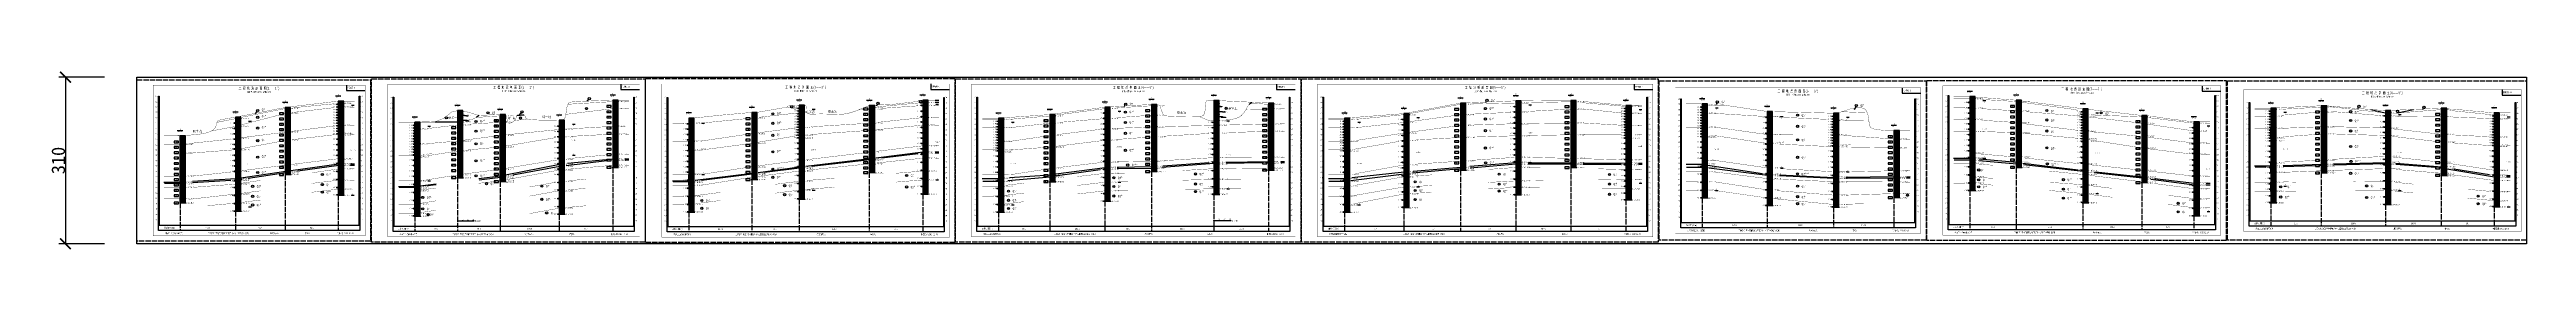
# Model space of a CAD drawing. Header units: millimetres. Extents: x -242 to 4355, y 2409 to 2741.
import ezdxf
from ezdxf.enums import TextEntityAlignment as Align

# ---------------------------------------------------------------- set-up
doc = ezdxf.new("R2010")
doc.units = ezdxf.units.MM
doc.linetypes.add('XX', pattern=[12, 10, -2])
doc.layers.add('MASKTEXT', color=7, linetype='Continuous')
doc.layers.add('黄土', color=52, linetype='Continuous')
doc.layers.add('打印边线框', color=3, linetype='Continuous', plot=False)
doc.styles.add('Dzcd', font='TIMES.TTF')
doc.styles.get("Standard").update_dxf_attribs({"font": 'SimSun.ttf'})
doc.dimstyles.new('ISO-25', dxfattribs={"dimtxt": 2.5, "dimasz": 2.5, "dimexe": 1.25, "dimexo": 0.625, "dimtad": 1, "dimdsep": 46, "dimtxsty": 'Standard', "dimcen": 2.5, "dimadec": 0, "dimazin": 0, "dimtfac": 1, "dimtmove": 0, "dimatfit": 3, "dimfxl": 1, "dimarcsym": 0})
pattern_1 = [(90, (0, 4.6), (-2, 1e-16), [])]
pattern_2 = [(90, (0, 4.6), (-2, 1e-16), []), (90, (0.1, 4.6), (-4, 2e-16), []), (90, (0.2, 4.6), (-4, 2e-16), [])]
pattern_3 = [(45, (0, 4.6), (-1.4142136, 1.4142136), []), (315, (0, 4.6), (1.4142136, 1.4142136), [])]
pattern_4 = [(90, (0, -7.14), (-2, 1e-16), [])]
pattern_5 = [(90, (0, -7.14), (-2, 1e-16), []), (90, (0.1, -7.14), (-4, 2e-16), []), (90, (0.2, -7.14), (-4, 2e-16), [])]
pattern_6 = [(45, (435.6275, -2.215), (-1.4142136, 1.4142136), []), (315, (435.6275, -2.215), (1.4142136, 1.4142136), [])]
pattern_7 = [(90, (0, 2.5), (-2, 1e-16), [])]
pattern_8 = [(90, (0, 2.5), (-2, 1e-16), []), (90, (0.1, 2.5), (-4, 2e-16), []), (90, (0.2, 2.5), (-4, 2e-16), [])]
pattern_9 = [(45, (944.127, 2.42), (-1.4142136, 1.4142136), []), (315, (944.127, 2.42), (1.4142136, 1.4142136), [])]
pattern_10 = [(45, (1518.8023, -11.9648), (-1.4142136, 1.4142136), []), (315, (1518.8023, -11.9648), (1.4142136, 1.4142136), [])]
pattern_11 = [(90, (0, 3.1), (-2, 1e-16), [])]
pattern_12 = [(90, (0, 3.1), (-2, 1e-16), []), (90, (0.1, 3.1), (-4, 2e-16), []), (90, (0.2, 3.1), (-4, 2e-16), [])]
pattern_13 = [(45, (2161.1812, -11.947), (-1.4142136, 1.4142136), []), (315, (2161.1812, -11.947), (1.4142136, 1.4142136), [])]
pattern_14 = [(90, (0, 6.59), (-2, 1e-16), [])]
pattern_15 = [(90, (0, 6.59), (-2, 1e-16), []), (90, (0.1, 6.59), (-4, 2e-16), []), (90, (0.2, 6.59), (-4, 2e-16), [])]
pattern_16 = [(45, (3321.4542, -4.0786), (-1.4142136, 1.4142136), []), (315, (3321.4542, -4.0786), (1.4142136, 1.4142136), [])]
pattern_17 = [(90, (-1e-12, -3.938), (-2, 1e-16), [])]
pattern_18 = [(90, (-1e-12, -3.938), (-2, 1e-16), []), (90, (0.1, -3.938), (-4, 2e-16), []), (90, (0.2, -3.938), (-4, 2e-16), [])]
pattern_19 = [(45, (3880.032, -17.0686), (-1.4142136, 1.4142136), []), (315, (3880.032, -17.0686), (1.4142136, 1.4142136), [])]
pattern_20 = [(90, (0, 6.57), (-2, 1e-16), [])]
pattern_21 = [(90, (0, 6.57), (-2, 1e-16), []), (90, (0.1, 6.57), (-4, 2e-16), []), (90, (0.2, 6.57), (-4, 2e-16), [])]

# ---------------------------------------------------------------- blocks, each defined once
blk = doc.blocks.new('TL_YZY')
h = blk.add_hatch(color=256)
edge = h.paths.add_edge_path()
edge.add_arc((0, -0.8), 0.8, 0, 360)
blk.add_circle((0, -0.8), 0.8)
blk = doc.blocks.new('TL_BGN')
for p, q in [((0, -3), (0, 0)), ((0, 0), (-8, 0)), ((-8, 0), (-8, -3)), ((-8, -3), (0, -3))]:
    blk.add_line(p, q)
blk = doc.blocks.new('_ArchTick')
at = {"color": 0, "linetype": 'ByBlock', "const_width": 0.15}
blk.add_lwpolyline([(-0.5, -0.5), (0.5, 0.5)], dxfattribs=at)
blk = doc.blocks.new('*D3')
at = {"layer": 'Defpoints', "color": 0}
for p in [(-80, 2730), (-212.6, 2420), (-80, 2420)]:
    blk.add_point(p, dxfattribs=at)
at = {"layer": '打印边线框', "color": 0, "lineweight": -2}
for p, q in [((-140, 2730), (-225.1, 2730)), ((-212.6, 2730), (-212.6, 2420)), ((-140, 2420), (-225.1, 2420))]:
    blk.add_line(p, q, dxfattribs=at)
at = {"layer": '打印边线框', "color": 0, "lineweight": -2, "xscale": 20, "yscale": 20, "zscale": 20}
for p, rotation in [((-212.6, 2730), 90), ((-212.6, 2420), 270)]:
    blk.add_blockref('_ArchTick', p, dxfattribs=dict(at, rotation=rotation))
at = {"layer": '打印边线框', "color": 0, "insert": (-225.8, 2575), "char_height": 25, "attachment_point": 5, "rotation": 90}
blk.add_mtext('310', dxfattribs=at)

msp = doc.modelspace()

# ---------------------------------------------------------------- hatches: boundary and pattern name
for points in [[(-40, 2689.6), (-40, 2694.6), (-39, 2694.6), (-39, 2689.6)], [(-40, 2679.6), (-40, 2684.6), (-39, 2684.6), (-39, 2679.6)], [(-40, 2669.6), (-40, 2674.6), (-39, 2674.6), (-39, 2669.6)], [(332.69, 2689.6), (332.69, 2694.6), (333.69, 2694.6), (333.69, 2689.6)], [(332.69, 2679.6), (332.69, 2684.6), (333.69, 2684.6), (333.69, 2679.6)], [(332.69, 2669.6), (332.69, 2674.6), (333.69, 2674.6), (333.69, 2669.6)], [(395.628, 2687.785), (395.628, 2692.785), (396.628, 2692.785), (396.628, 2687.785)], [(395.628, 2677.785), (395.628, 2682.785), (396.628, 2682.785), (396.628, 2677.785)], [(395.628, 2667.785), (395.628, 2672.785), (396.628, 2672.785), (396.628, 2667.785)], [(841.958, 2687.785), (841.958, 2692.785), (842.958, 2692.785), (842.958, 2687.785)], [(841.958, 2677.785), (841.958, 2682.785), (842.958, 2682.785), (842.958, 2677.785)], [(841.958, 2667.785), (841.958, 2672.785), (842.958, 2672.785), (842.958, 2667.785)], [(904.127, 2687.42), (904.127, 2692.42), (905.127, 2692.42), (905.127, 2687.42)], [(904.127, 2677.42), (904.127, 2682.42), (905.127, 2682.42), (905.127, 2677.42)], [(904.127, 2667.42), (904.127, 2672.42), (905.127, 2672.42), (905.127, 2667.42)], [(1417.247, 2687.42), (1417.247, 2692.42), (1418.247, 2692.42), (1418.247, 2687.42)], [(1417.247, 2677.42), (1417.247, 2682.42), (1418.247, 2682.42), (1418.247, 2677.42)], [(1417.247, 2667.42), (1417.247, 2672.42), (1418.247, 2672.42), (1418.247, 2667.42)], [(1478.802, 2688.035), (1478.802, 2693.035), (1479.802, 2693.035), (1479.802, 2688.035)], [(1478.802, 2678.035), (1478.802, 2683.035), (1479.802, 2683.035), (1479.802, 2678.035)], [(1478.802, 2668.035), (1478.802, 2673.035), (1479.802, 2673.035), (1479.802, 2668.035)], [(2058.772, 2688.035), (2058.772, 2693.035), (2059.772, 2693.035), (2059.772, 2688.035)], [(2058.772, 2678.035), (2058.772, 2683.035), (2059.772, 2683.035), (2059.772, 2678.035)], [(2058.772, 2668.035), (2058.772, 2673.035), (2059.772, 2673.035), (2059.772, 2668.035)], [(2121.181, 2688.053), (2121.181, 2693.053), (2122.181, 2693.053), (2122.181, 2688.053)], [(2121.181, 2678.053), (2121.181, 2683.053), (2122.181, 2683.053), (2122.181, 2678.053)], [(2121.181, 2668.053), (2121.181, 2673.053), (2122.181, 2673.053), (2122.181, 2668.053)], [(2722.391, 2688.053), (2722.391, 2693.053), (2723.391, 2693.053), (2723.391, 2688.053)], [(2722.391, 2678.053), (2722.391, 2683.053), (2723.391, 2683.053), (2723.391, 2678.053)], [(2722.391, 2668.053), (2722.391, 2673.053), (2723.391, 2673.053), (2723.391, 2668.053)], [(2784.966, 2684.559), (2784.966, 2689.559), (2785.966, 2689.559), (2785.966, 2684.559)], [(2784.966, 2674.559), (2784.966, 2679.559), (2785.966, 2679.559), (2785.966, 2674.559)], [(2784.966, 2664.559), (2784.966, 2669.559), (2785.966, 2669.559), (2785.966, 2664.559)], [(3219.736, 2684.559), (3219.736, 2689.559), (3220.736, 2689.559), (3220.736, 2684.559)], [(3219.736, 2674.559), (3219.736, 2679.559), (3220.736, 2679.559), (3220.736, 2674.559)], [(3219.736, 2664.559), (3219.736, 2669.559), (3220.736, 2669.559), (3220.736, 2664.559)], [(3281.454, 2690.921), (3281.454, 2695.921), (3282.454, 2695.921), (3282.454, 2690.921)], [(3281.454, 2680.921), (3281.454, 2685.921), (3282.454, 2685.921), (3282.454, 2680.921)], [(3281.454, 2670.921), (3281.454, 2675.921), (3282.454, 2675.921), (3282.454, 2670.921)], [(3776.474, 2690.921), (3776.474, 2695.921), (3777.474, 2695.921), (3777.474, 2690.921)], [(3776.474, 2680.921), (3776.474, 2685.921), (3777.474, 2685.921), (3777.474, 2680.921)], [(3776.474, 2670.921), (3776.474, 2675.921), (3777.474, 2675.921), (3777.474, 2670.921)], [(3840.032, 2677.931), (3840.032, 2682.931), (3841.032, 2682.931), (3841.032, 2677.931)], [(3840.032, 2667.931), (3840.032, 2672.931), (3841.032, 2672.931), (3841.032, 2667.931)], [(4333.562, 2677.931), (4333.562, 2682.931), (4334.562, 2682.931), (4334.562, 2677.931)], [(4333.562, 2667.931), (4333.562, 2672.931), (4334.562, 2672.931), (4334.562, 2667.931)], [(-40, 2659.6), (-40, 2664.6), (-39, 2664.6), (-39, 2659.6)], [(-40, 2649.6), (-40, 2654.6), (-39, 2654.6), (-39, 2649.6)], [(-40, 2639.6), (-40, 2644.6), (-39, 2644.6), (-39, 2639.6)], [(-40, 2629.6), (-40, 2634.6), (-39, 2634.6), (-39, 2629.6)], [(-40, 2619.6), (-40, 2624.6), (-39, 2624.6), (-39, 2619.6)], [(332.69, 2659.6), (332.69, 2664.6), (333.69, 2664.6), (333.69, 2659.6)], [(332.69, 2649.6), (332.69, 2654.6), (333.69, 2654.6), (333.69, 2649.6)], [(332.69, 2639.6), (332.69, 2644.6), (333.69, 2644.6), (333.69, 2639.6)], [(332.69, 2629.6), (332.69, 2634.6), (333.69, 2634.6), (333.69, 2629.6)], [(332.69, 2619.6), (332.69, 2624.6), (333.69, 2624.6), (333.69, 2619.6)], [(395.628, 2657.785), (395.628, 2662.785), (396.628, 2662.785), (396.628, 2657.785)], [(395.628, 2647.785), (395.628, 2652.785), (396.628, 2652.785), (396.628, 2647.785)], [(395.628, 2637.785), (395.628, 2642.785), (396.628, 2642.785), (396.628, 2637.785)], [(395.628, 2627.785), (395.628, 2632.785), (396.628, 2632.785), (396.628, 2627.785)], [(395.628, 2617.785), (395.628, 2622.785), (396.628, 2622.785), (396.628, 2617.785)], [(841.958, 2657.785), (841.958, 2662.785), (842.958, 2662.785), (842.958, 2657.785)], [(841.958, 2647.785), (841.958, 2652.785), (842.958, 2652.785), (842.958, 2647.785)], [(841.958, 2637.785), (841.958, 2642.785), (842.958, 2642.785), (842.958, 2637.785)], [(841.958, 2627.785), (841.958, 2632.785), (842.958, 2632.785), (842.958, 2627.785)], [(841.958, 2617.785), (841.958, 2622.785), (842.958, 2622.785), (842.958, 2617.785)], [(904.127, 2657.42), (904.127, 2662.42), (905.127, 2662.42), (905.127, 2657.42)], [(904.127, 2647.42), (904.127, 2652.42), (905.127, 2652.42), (905.127, 2647.42)], [(904.127, 2637.42), (904.127, 2642.42), (905.127, 2642.42), (905.127, 2637.42)], [(904.127, 2627.42), (904.127, 2632.42), (905.127, 2632.42), (905.127, 2627.42)], [(904.127, 2617.42), (904.127, 2622.42), (905.127, 2622.42), (905.127, 2617.42)], [(1417.247, 2657.42), (1417.247, 2662.42), (1418.247, 2662.42), (1418.247, 2657.42)], [(1417.247, 2647.42), (1417.247, 2652.42), (1418.247, 2652.42), (1418.247, 2647.42)], [(1417.247, 2637.42), (1417.247, 2642.42), (1418.247, 2642.42), (1418.247, 2637.42)], [(1417.247, 2627.42), (1417.247, 2632.42), (1418.247, 2632.42), (1418.247, 2627.42)], [(1417.247, 2617.42), (1417.247, 2622.42), (1418.247, 2622.42), (1418.247, 2617.42)], [(1478.802, 2658.035), (1478.802, 2663.035), (1479.802, 2663.035), (1479.802, 2658.035)], [(1478.802, 2648.035), (1478.802, 2653.035), (1479.802, 2653.035), (1479.802, 2648.035)], [(1478.802, 2638.035), (1478.802, 2643.035), (1479.802, 2643.035), (1479.802, 2638.035)], [(1478.802, 2628.035), (1478.802, 2633.035), (1479.802, 2633.035), (1479.802, 2628.035)], [(1478.802, 2618.035), (1478.802, 2623.035), (1479.802, 2623.035), (1479.802, 2618.035)], [(2058.772, 2658.035), (2058.772, 2663.035), (2059.772, 2663.035), (2059.772, 2658.035)], [(2058.772, 2648.035), (2058.772, 2653.035), (2059.772, 2653.035), (2059.772, 2648.035)], [(2058.772, 2638.035), (2058.772, 2643.035), (2059.772, 2643.035), (2059.772, 2638.035)], [(2058.772, 2628.035), (2058.772, 2633.035), (2059.772, 2633.035), (2059.772, 2628.035)], [(2058.772, 2618.035), (2058.772, 2623.035), (2059.772, 2623.035), (2059.772, 2618.035)], [(2121.181, 2658.053), (2121.181, 2663.053), (2122.181, 2663.053), (2122.181, 2658.053)], [(2121.181, 2648.053), (2121.181, 2653.053), (2122.181, 2653.053), (2122.181, 2648.053)], [(2121.181, 2638.053), (2121.181, 2643.053), (2122.181, 2643.053), (2122.181, 2638.053)], [(2121.181, 2628.053), (2121.181, 2633.053), (2122.181, 2633.053), (2122.181, 2628.053)], [(2121.181, 2618.053), (2121.181, 2623.053), (2122.181, 2623.053), (2122.181, 2618.053)], [(2722.391, 2658.053), (2722.391, 2663.053), (2723.391, 2663.053), (2723.391, 2658.053)], [(2722.391, 2648.053), (2722.391, 2653.053), (2723.391, 2653.053), (2723.391, 2648.053)], [(2722.391, 2638.053), (2722.391, 2643.053), (2723.391, 2643.053), (2723.391, 2638.053)], [(2722.391, 2628.053), (2722.391, 2633.053), (2723.391, 2633.053), (2723.391, 2628.053)], [(2722.391, 2618.053), (2722.391, 2623.053), (2723.391, 2623.053), (2723.391, 2618.053)], [(2784.966, 2654.559), (2784.966, 2659.559), (2785.966, 2659.559), (2785.966, 2654.559)], [(2784.966, 2644.559), (2784.966, 2649.559), (2785.966, 2649.559), (2785.966, 2644.559)], [(2784.966, 2634.559), (2784.966, 2639.559), (2785.966, 2639.559), (2785.966, 2634.559)], [(2784.966, 2624.559), (2784.966, 2629.559), (2785.966, 2629.559), (2785.966, 2624.559)], [(3219.736, 2654.559), (3219.736, 2659.559), (3220.736, 2659.559), (3220.736, 2654.559)], [(3219.736, 2644.559), (3219.736, 2649.559), (3220.736, 2649.559), (3220.736, 2644.559)], [(3219.736, 2634.559), (3219.736, 2639.559), (3220.736, 2639.559), (3220.736, 2634.559)], [(3219.736, 2624.559), (3219.736, 2629.559), (3220.736, 2629.559), (3220.736, 2624.559)], [(3281.454, 2660.921), (3281.454, 2665.921), (3282.454, 2665.921), (3282.454, 2660.921)], [(3281.454, 2650.921), (3281.454, 2655.921), (3282.454, 2655.921), (3282.454, 2650.921)], [(3281.454, 2640.921), (3281.454, 2645.921), (3282.454, 2645.921), (3282.454, 2640.921)], [(3281.454, 2630.921), (3281.454, 2635.921), (3282.454, 2635.921), (3282.454, 2630.921)], [(3281.454, 2620.921), (3281.454, 2625.921), (3282.454, 2625.921), (3282.454, 2620.921)], [(3776.474, 2660.921), (3776.474, 2665.921), (3777.474, 2665.921), (3777.474, 2660.921)], [(3776.474, 2650.921), (3776.474, 2655.921), (3777.474, 2655.921), (3777.474, 2650.921)], [(3776.474, 2640.921), (3776.474, 2645.921), (3777.474, 2645.921), (3777.474, 2640.921)], [(3776.474, 2630.921), (3776.474, 2635.921), (3777.474, 2635.921), (3777.474, 2630.921)], [(3776.474, 2620.921), (3776.474, 2625.921), (3777.474, 2625.921), (3777.474, 2620.921)], [(3840.032, 2657.931), (3840.032, 2662.931), (3841.032, 2662.931), (3841.032, 2657.931)], [(3840.032, 2647.931), (3840.032, 2652.931), (3841.032, 2652.931), (3841.032, 2647.931)], [(3840.032, 2637.931), (3840.032, 2642.931), (3841.032, 2642.931), (3841.032, 2637.931)], [(3840.032, 2627.931), (3840.032, 2632.931), (3841.032, 2632.931), (3841.032, 2627.931)], [(3840.032, 2617.931), (3840.032, 2622.931), (3841.032, 2622.931), (3841.032, 2617.931)], [(4333.562, 2657.931), (4333.562, 2662.931), (4334.562, 2662.931), (4334.562, 2657.931)], [(4333.562, 2647.931), (4333.562, 2652.931), (4334.562, 2652.931), (4334.562, 2647.931)], [(4333.562, 2637.931), (4333.562, 2642.931), (4334.562, 2642.931), (4334.562, 2637.931)], [(4333.562, 2627.931), (4333.562, 2632.931), (4334.562, 2632.931), (4334.562, 2627.931)], [(4333.562, 2617.931), (4333.562, 2622.931), (4334.562, 2622.931), (4334.562, 2617.931)], [(-40, 2609.6), (-40, 2614.6), (-39, 2614.6), (-39, 2609.6)], [(-40, 2599.6), (-40, 2604.6), (-39, 2604.6), (-39, 2599.6)], [(-40, 2589.6), (-40, 2594.6), (-39, 2594.6), (-39, 2589.6)], [(-40, 2579.6), (-40, 2584.6), (-39, 2584.6), (-39, 2579.6)], [(-40, 2569.6), (-40, 2574.6), (-39, 2574.6), (-39, 2569.6)], [(332.69, 2609.6), (332.69, 2614.6), (333.69, 2614.6), (333.69, 2609.6)], [(332.69, 2599.6), (332.69, 2604.6), (333.69, 2604.6), (333.69, 2599.6)], [(332.69, 2589.6), (332.69, 2594.6), (333.69, 2594.6), (333.69, 2589.6)], [(332.69, 2579.6), (332.69, 2584.6), (333.69, 2584.6), (333.69, 2579.6)], [(332.69, 2569.6), (332.69, 2574.6), (333.69, 2574.6), (333.69, 2569.6)], [(395.628, 2607.785), (395.628, 2612.785), (396.628, 2612.785), (396.628, 2607.785)], [(395.628, 2597.785), (395.628, 2602.785), (396.628, 2602.785), (396.628, 2597.785)], [(395.628, 2587.785), (395.628, 2592.785), (396.628, 2592.785), (396.628, 2587.785)], [(395.628, 2577.785), (395.628, 2582.785), (396.628, 2582.785), (396.628, 2577.785)], [(841.958, 2607.785), (841.958, 2612.785), (842.958, 2612.785), (842.958, 2607.785)], [(841.958, 2597.785), (841.958, 2602.785), (842.958, 2602.785), (842.958, 2597.785)], [(841.958, 2587.785), (841.958, 2592.785), (842.958, 2592.785), (842.958, 2587.785)], [(841.958, 2577.785), (841.958, 2582.785), (842.958, 2582.785), (842.958, 2577.785)], [(904.127, 2607.42), (904.127, 2612.42), (905.127, 2612.42), (905.127, 2607.42)], [(904.127, 2597.42), (904.127, 2602.42), (905.127, 2602.42), (905.127, 2597.42)], [(904.127, 2587.42), (904.127, 2592.42), (905.127, 2592.42), (905.127, 2587.42)], [(904.127, 2577.42), (904.127, 2582.42), (905.127, 2582.42), (905.127, 2577.42)], [(1417.247, 2607.42), (1417.247, 2612.42), (1418.247, 2612.42), (1418.247, 2607.42)], [(1417.247, 2597.42), (1417.247, 2602.42), (1418.247, 2602.42), (1418.247, 2597.42)], [(1417.247, 2587.42), (1417.247, 2592.42), (1418.247, 2592.42), (1418.247, 2587.42)], [(1417.247, 2577.42), (1417.247, 2582.42), (1418.247, 2582.42), (1418.247, 2577.42)], [(1478.802, 2608.035), (1478.802, 2613.035), (1479.802, 2613.035), (1479.802, 2608.035)], [(1478.802, 2598.035), (1478.802, 2603.035), (1479.802, 2603.035), (1479.802, 2598.035)], [(1478.802, 2588.035), (1478.802, 2593.035), (1479.802, 2593.035), (1479.802, 2588.035)], [(1478.802, 2578.035), (1478.802, 2583.035), (1479.802, 2583.035), (1479.802, 2578.035)], [(2058.772, 2608.035), (2058.772, 2613.035), (2059.772, 2613.035), (2059.772, 2608.035)], [(2058.772, 2598.035), (2058.772, 2603.035), (2059.772, 2603.035), (2059.772, 2598.035)], [(2058.772, 2588.035), (2058.772, 2593.035), (2059.772, 2593.035), (2059.772, 2588.035)], [(2058.772, 2578.035), (2058.772, 2583.035), (2059.772, 2583.035), (2059.772, 2578.035)], [(2121.181, 2608.053), (2121.181, 2613.053), (2122.181, 2613.053), (2122.181, 2608.053)], [(2121.181, 2598.053), (2121.181, 2603.053), (2122.181, 2603.053), (2122.181, 2598.053)], [(2121.181, 2588.053), (2121.181, 2593.053), (2122.181, 2593.053), (2122.181, 2588.053)], [(2121.181, 2578.053), (2121.181, 2583.053), (2122.181, 2583.053), (2122.181, 2578.053)], [(2722.391, 2608.053), (2722.391, 2613.053), (2723.391, 2613.053), (2723.391, 2608.053)], [(2722.391, 2598.053), (2722.391, 2603.053), (2723.391, 2603.053), (2723.391, 2598.053)], [(2722.391, 2588.053), (2722.391, 2593.053), (2723.391, 2593.053), (2723.391, 2588.053)], [(2722.391, 2578.053), (2722.391, 2583.053), (2723.391, 2583.053), (2723.391, 2578.053)], [(2784.966, 2614.559), (2784.966, 2619.559), (2785.966, 2619.559), (2785.966, 2614.559)], [(2784.966, 2604.559), (2784.966, 2609.559), (2785.966, 2609.559), (2785.966, 2604.559)], [(2784.966, 2594.559), (2784.966, 2599.559), (2785.966, 2599.559), (2785.966, 2594.559)], [(2784.966, 2584.559), (2784.966, 2589.559), (2785.966, 2589.559), (2785.966, 2584.559)], [(2784.966, 2574.559), (2784.966, 2579.559), (2785.966, 2579.559), (2785.966, 2574.559)], [(3219.736, 2614.559), (3219.736, 2619.559), (3220.736, 2619.559), (3220.736, 2614.559)], [(3219.736, 2604.559), (3219.736, 2609.559), (3220.736, 2609.559), (3220.736, 2604.559)], [(3219.736, 2594.559), (3219.736, 2599.559), (3220.736, 2599.559), (3220.736, 2594.559)], [(3219.736, 2584.559), (3219.736, 2589.559), (3220.736, 2589.559), (3220.736, 2584.559)], [(3219.736, 2574.559), (3219.736, 2579.559), (3220.736, 2579.559), (3220.736, 2574.559)], [(3281.454, 2610.921), (3281.454, 2615.921), (3282.454, 2615.921), (3282.454, 2610.921)], [(3281.454, 2600.921), (3281.454, 2605.921), (3282.454, 2605.921), (3282.454, 2600.921)], [(3281.454, 2590.921), (3281.454, 2595.921), (3282.454, 2595.921), (3282.454, 2590.921)], [(3281.454, 2580.921), (3281.454, 2585.921), (3282.454, 2585.921), (3282.454, 2580.921)], [(3281.454, 2570.921), (3281.454, 2575.921), (3282.454, 2575.921), (3282.454, 2570.921)], [(3776.474, 2610.921), (3776.474, 2615.921), (3777.474, 2615.921), (3777.474, 2610.921)], [(3776.474, 2600.921), (3776.474, 2605.921), (3777.474, 2605.921), (3777.474, 2600.921)], [(3776.474, 2590.921), (3776.474, 2595.921), (3777.474, 2595.921), (3777.474, 2590.921)], [(3776.474, 2580.921), (3776.474, 2585.921), (3777.474, 2585.921), (3777.474, 2580.921)], [(3776.474, 2570.921), (3776.474, 2575.921), (3777.474, 2575.921), (3777.474, 2570.921)], [(3840.032, 2607.931), (3840.032, 2612.931), (3841.032, 2612.931), (3841.032, 2607.931)], [(3840.032, 2597.931), (3840.032, 2602.931), (3841.032, 2602.931), (3841.032, 2597.931)], [(3840.032, 2587.931), (3840.032, 2592.931), (3841.032, 2592.931), (3841.032, 2587.931)], [(3840.032, 2577.931), (3840.032, 2582.931), (3841.032, 2582.931), (3841.032, 2577.931)], [(4333.562, 2607.931), (4333.562, 2612.931), (4334.562, 2612.931), (4334.562, 2607.931)], [(4333.562, 2597.931), (4333.562, 2602.931), (4334.562, 2602.931), (4334.562, 2597.931)], [(4333.562, 2587.931), (4333.562, 2592.931), (4334.562, 2592.931), (4334.562, 2587.931)], [(4333.562, 2577.931), (4333.562, 2582.931), (4334.562, 2582.931), (4334.562, 2577.931)], [(-40, 2559.6), (-40, 2564.6), (-39, 2564.6), (-39, 2559.6)], [(-40, 2549.6), (-40, 2554.6), (-39, 2554.6), (-39, 2549.6)], [(-40, 2539.6), (-40, 2544.6), (-39, 2544.6), (-39, 2539.6)], [(-40, 2529.6), (-40, 2534.6), (-39, 2534.6), (-39, 2529.6)], [(332.69, 2559.6), (332.69, 2564.6), (333.69, 2564.6), (333.69, 2559.6)], [(332.69, 2549.6), (332.69, 2554.6), (333.69, 2554.6), (333.69, 2549.6)], [(332.69, 2539.6), (332.69, 2544.6), (333.69, 2544.6), (333.69, 2539.6)], [(332.69, 2529.6), (332.69, 2534.6), (333.69, 2534.6), (333.69, 2529.6)], [(395.628, 2567.785), (395.628, 2572.785), (396.628, 2572.785), (396.628, 2567.785)], [(395.628, 2557.785), (395.628, 2562.785), (396.628, 2562.785), (396.628, 2557.785)], [(395.628, 2547.785), (395.628, 2552.785), (396.628, 2552.785), (396.628, 2547.785)], [(395.628, 2537.785), (395.628, 2542.785), (396.628, 2542.785), (396.628, 2537.785)], [(395.628, 2527.785), (395.628, 2532.785), (396.628, 2532.785), (396.628, 2527.785)], [(841.958, 2567.785), (841.958, 2572.785), (842.958, 2572.785), (842.958, 2567.785)], [(841.958, 2557.785), (841.958, 2562.785), (842.958, 2562.785), (842.958, 2557.785)], [(841.958, 2547.785), (841.958, 2552.785), (842.958, 2552.785), (842.958, 2547.785)], [(841.958, 2537.785), (841.958, 2542.785), (842.958, 2542.785), (842.958, 2537.785)], [(841.958, 2527.785), (841.958, 2532.785), (842.958, 2532.785), (842.958, 2527.785)], [(904.127, 2567.42), (904.127, 2572.42), (905.127, 2572.42), (905.127, 2567.42)], [(904.127, 2557.42), (904.127, 2562.42), (905.127, 2562.42), (905.127, 2557.42)], [(904.127, 2547.42), (904.127, 2552.42), (905.127, 2552.42), (905.127, 2547.42)], [(904.127, 2537.42), (904.127, 2542.42), (905.127, 2542.42), (905.127, 2537.42)], [(904.127, 2527.42), (904.127, 2532.42), (905.127, 2532.42), (905.127, 2527.42)], [(1417.247, 2567.42), (1417.247, 2572.42), (1418.247, 2572.42), (1418.247, 2567.42)], [(1417.247, 2557.42), (1417.247, 2562.42), (1418.247, 2562.42), (1418.247, 2557.42)], [(1417.247, 2547.42), (1417.247, 2552.42), (1418.247, 2552.42), (1418.247, 2547.42)], [(1417.247, 2537.42), (1417.247, 2542.42), (1418.247, 2542.42), (1418.247, 2537.42)], [(1417.247, 2527.42), (1417.247, 2532.42), (1418.247, 2532.42), (1418.247, 2527.42)], [(1478.802, 2568.035), (1478.802, 2573.035), (1479.802, 2573.035), (1479.802, 2568.035)], [(1478.802, 2558.035), (1478.802, 2563.035), (1479.802, 2563.035), (1479.802, 2558.035)], [(1478.802, 2548.035), (1478.802, 2553.035), (1479.802, 2553.035), (1479.802, 2548.035)], [(1478.802, 2538.035), (1478.802, 2543.035), (1479.802, 2543.035), (1479.802, 2538.035)], [(1478.802, 2528.035), (1478.802, 2533.035), (1479.802, 2533.035), (1479.802, 2528.035)], [(2058.772, 2568.035), (2058.772, 2573.035), (2059.772, 2573.035), (2059.772, 2568.035)], [(2058.772, 2558.035), (2058.772, 2563.035), (2059.772, 2563.035), (2059.772, 2558.035)], [(2058.772, 2548.035), (2058.772, 2553.035), (2059.772, 2553.035), (2059.772, 2548.035)], [(2058.772, 2538.035), (2058.772, 2543.035), (2059.772, 2543.035), (2059.772, 2538.035)], [(2058.772, 2528.035), (2058.772, 2533.035), (2059.772, 2533.035), (2059.772, 2528.035)], [(2121.181, 2568.053), (2121.181, 2573.053), (2122.181, 2573.053), (2122.181, 2568.053)], [(2121.181, 2558.053), (2121.181, 2563.053), (2122.181, 2563.053), (2122.181, 2558.053)], [(2121.181, 2548.053), (2121.181, 2553.053), (2122.181, 2553.053), (2122.181, 2548.053)], [(2121.181, 2538.053), (2121.181, 2543.053), (2122.181, 2543.053), (2122.181, 2538.053)], [(2121.181, 2528.053), (2121.181, 2533.053), (2122.181, 2533.053), (2122.181, 2528.053)], [(2722.391, 2568.053), (2722.391, 2573.053), (2723.391, 2573.053), (2723.391, 2568.053)], [(2722.391, 2558.053), (2722.391, 2563.053), (2723.391, 2563.053), (2723.391, 2558.053)], [(2722.391, 2548.053), (2722.391, 2553.053), (2723.391, 2553.053), (2723.391, 2548.053)], [(2722.391, 2538.053), (2722.391, 2543.053), (2723.391, 2543.053), (2723.391, 2538.053)], [(2722.391, 2528.053), (2722.391, 2533.053), (2723.391, 2533.053), (2723.391, 2528.053)], [(2784.966, 2564.559), (2784.966, 2569.559), (2785.966, 2569.559), (2785.966, 2564.559)], [(2784.966, 2554.559), (2784.966, 2559.559), (2785.966, 2559.559), (2785.966, 2554.559)], [(2784.966, 2544.559), (2784.966, 2549.559), (2785.966, 2549.559), (2785.966, 2544.559)], [(2784.966, 2534.559), (2784.966, 2539.559), (2785.966, 2539.559), (2785.966, 2534.559)], [(2784.966, 2524.559), (2784.966, 2529.559), (2785.966, 2529.559), (2785.966, 2524.559)], [(3219.736, 2564.559), (3219.736, 2569.559), (3220.736, 2569.559), (3220.736, 2564.559)], [(3219.736, 2554.559), (3219.736, 2559.559), (3220.736, 2559.559), (3220.736, 2554.559)], [(3219.736, 2544.559), (3219.736, 2549.559), (3220.736, 2549.559), (3220.736, 2544.559)], [(3219.736, 2534.559), (3219.736, 2539.559), (3220.736, 2539.559), (3220.736, 2534.559)], [(3219.736, 2524.559), (3219.736, 2529.559), (3220.736, 2529.559), (3220.736, 2524.559)], [(3281.454, 2560.921), (3281.454, 2565.921), (3282.454, 2565.921), (3282.454, 2560.921)], [(3281.454, 2550.921), (3281.454, 2555.921), (3282.454, 2555.921), (3282.454, 2550.921)], [(3281.454, 2540.921), (3281.454, 2545.921), (3282.454, 2545.921), (3282.454, 2540.921)], [(3281.454, 2530.921), (3281.454, 2535.921), (3282.454, 2535.921), (3282.454, 2530.921)], [(3776.474, 2560.921), (3776.474, 2565.921), (3777.474, 2565.921), (3777.474, 2560.921)], [(3776.474, 2550.921), (3776.474, 2555.921), (3777.474, 2555.921), (3777.474, 2550.921)], [(3776.474, 2540.921), (3776.474, 2545.921), (3777.474, 2545.921), (3777.474, 2540.921)], [(3776.474, 2530.921), (3776.474, 2535.921), (3777.474, 2535.921), (3777.474, 2530.921)], [(3840.032, 2567.931), (3840.032, 2572.931), (3841.032, 2572.931), (3841.032, 2567.931)], [(3840.032, 2557.931), (3840.032, 2562.931), (3841.032, 2562.931), (3841.032, 2557.931)], [(3840.032, 2547.931), (3840.032, 2552.931), (3841.032, 2552.931), (3841.032, 2547.931)], [(3840.032, 2537.931), (3840.032, 2542.931), (3841.032, 2542.931), (3841.032, 2537.931)], [(3840.032, 2527.931), (3840.032, 2532.931), (3841.032, 2532.931), (3841.032, 2527.931)], [(4333.562, 2567.931), (4333.562, 2572.931), (4334.562, 2572.931), (4334.562, 2567.931)], [(4333.562, 2557.931), (4333.562, 2562.931), (4334.562, 2562.931), (4334.562, 2557.931)], [(4333.562, 2547.931), (4333.562, 2552.931), (4334.562, 2552.931), (4334.562, 2547.931)], [(4333.562, 2537.931), (4333.562, 2542.931), (4334.562, 2542.931), (4334.562, 2537.931)], [(4333.562, 2527.931), (4333.562, 2532.931), (4334.562, 2532.931), (4334.562, 2527.931)], [(-40, 2519.6), (-40, 2524.6), (-39, 2524.6), (-39, 2519.6)], [(-40, 2509.6), (-40, 2514.6), (-39, 2514.6), (-39, 2509.6)], [(-40, 2499.6), (-40, 2504.6), (-39, 2504.6), (-39, 2499.6)], [(-40, 2489.6), (-40, 2494.6), (-39, 2494.6), (-39, 2489.6)], [(-40, 2479.6), (-40, 2484.6), (-39, 2484.6), (-39, 2479.6)], [(332.69, 2519.6), (332.69, 2524.6), (333.69, 2524.6), (333.69, 2519.6)], [(332.69, 2509.6), (332.69, 2514.6), (333.69, 2514.6), (333.69, 2509.6)], [(332.69, 2499.6), (332.69, 2504.6), (333.69, 2504.6), (333.69, 2499.6)], [(332.69, 2489.6), (332.69, 2494.6), (333.69, 2494.6), (333.69, 2489.6)], [(332.69, 2479.6), (332.69, 2484.6), (333.69, 2484.6), (333.69, 2479.6)], [(395.628, 2517.785), (395.628, 2522.785), (396.628, 2522.785), (396.628, 2517.785)], [(395.628, 2507.785), (395.628, 2512.785), (396.628, 2512.785), (396.628, 2507.785)], [(395.628, 2497.785), (395.628, 2502.785), (396.628, 2502.785), (396.628, 2497.785)], [(395.628, 2487.785), (395.628, 2492.785), (396.628, 2492.785), (396.628, 2487.785)], [(395.628, 2477.785), (395.628, 2482.785), (396.628, 2482.785), (396.628, 2477.785)], [(841.958, 2517.785), (841.958, 2522.785), (842.958, 2522.785), (842.958, 2517.785)], [(841.958, 2507.785), (841.958, 2512.785), (842.958, 2512.785), (842.958, 2507.785)], [(841.958, 2497.785), (841.958, 2502.785), (842.958, 2502.785), (842.958, 2497.785)], [(841.958, 2487.785), (841.958, 2492.785), (842.958, 2492.785), (842.958, 2487.785)], [(841.958, 2477.785), (841.958, 2482.785), (842.958, 2482.785), (842.958, 2477.785)], [(904.127, 2517.42), (904.127, 2522.42), (905.127, 2522.42), (905.127, 2517.42)], [(904.127, 2507.42), (904.127, 2512.42), (905.127, 2512.42), (905.127, 2507.42)], [(904.127, 2497.42), (904.127, 2502.42), (905.127, 2502.42), (905.127, 2497.42)], [(904.127, 2487.42), (904.127, 2492.42), (905.127, 2492.42), (905.127, 2487.42)], [(904.127, 2477.42), (904.127, 2482.42), (905.127, 2482.42), (905.127, 2477.42)], [(1417.247, 2517.42), (1417.247, 2522.42), (1418.247, 2522.42), (1418.247, 2517.42)], [(1417.247, 2507.42), (1417.247, 2512.42), (1418.247, 2512.42), (1418.247, 2507.42)], [(1417.247, 2497.42), (1417.247, 2502.42), (1418.247, 2502.42), (1418.247, 2497.42)], [(1417.247, 2487.42), (1417.247, 2492.42), (1418.247, 2492.42), (1418.247, 2487.42)], [(1417.247, 2477.42), (1417.247, 2482.42), (1418.247, 2482.42), (1418.247, 2477.42)], [(1478.802, 2518.035), (1478.802, 2523.035), (1479.802, 2523.035), (1479.802, 2518.035)], [(1478.802, 2508.035), (1478.802, 2513.035), (1479.802, 2513.035), (1479.802, 2508.035)], [(1478.802, 2498.035), (1478.802, 2503.035), (1479.802, 2503.035), (1479.802, 2498.035)], [(1478.802, 2488.035), (1478.802, 2493.035), (1479.802, 2493.035), (1479.802, 2488.035)], [(1478.802, 2478.035), (1478.802, 2483.035), (1479.802, 2483.035), (1479.802, 2478.035)], [(2058.772, 2518.035), (2058.772, 2523.035), (2059.772, 2523.035), (2059.772, 2518.035)], [(2058.772, 2508.035), (2058.772, 2513.035), (2059.772, 2513.035), (2059.772, 2508.035)], [(2058.772, 2498.035), (2058.772, 2503.035), (2059.772, 2503.035), (2059.772, 2498.035)], [(2058.772, 2488.035), (2058.772, 2493.035), (2059.772, 2493.035), (2059.772, 2488.035)], [(2058.772, 2478.035), (2058.772, 2483.035), (2059.772, 2483.035), (2059.772, 2478.035)], [(2121.181, 2518.053), (2121.181, 2523.053), (2122.181, 2523.053), (2122.181, 2518.053)], [(2121.181, 2508.053), (2121.181, 2513.053), (2122.181, 2513.053), (2122.181, 2508.053)], [(2121.181, 2498.053), (2121.181, 2503.053), (2122.181, 2503.053), (2122.181, 2498.053)], [(2121.181, 2488.053), (2121.181, 2493.053), (2122.181, 2493.053), (2122.181, 2488.053)], [(2121.181, 2478.053), (2121.181, 2483.053), (2122.181, 2483.053), (2122.181, 2478.053)], [(2722.391, 2518.053), (2722.391, 2523.053), (2723.391, 2523.053), (2723.391, 2518.053)], [(2722.391, 2508.053), (2722.391, 2513.053), (2723.391, 2513.053), (2723.391, 2508.053)], [(2722.391, 2498.053), (2722.391, 2503.053), (2723.391, 2503.053), (2723.391, 2498.053)], [(2722.391, 2488.053), (2722.391, 2493.053), (2723.391, 2493.053), (2723.391, 2488.053)], [(2722.391, 2478.053), (2722.391, 2483.053), (2723.391, 2483.053), (2723.391, 2478.053)], [(2784.966, 2514.559), (2784.966, 2519.559), (2785.966, 2519.559), (2785.966, 2514.559)], [(2784.966, 2504.559), (2784.966, 2509.559), (2785.966, 2509.559), (2785.966, 2504.559)], [(2784.966, 2494.559), (2784.966, 2499.559), (2785.966, 2499.559), (2785.966, 2494.559)], [(2784.966, 2484.559), (2784.966, 2489.559), (2785.966, 2489.559), (2785.966, 2484.559)], [(3219.736, 2514.559), (3219.736, 2519.559), (3220.736, 2519.559), (3220.736, 2514.559)], [(3219.736, 2504.559), (3219.736, 2509.559), (3220.736, 2509.559), (3220.736, 2504.559)], [(3219.736, 2494.559), (3219.736, 2499.559), (3220.736, 2499.559), (3220.736, 2494.559)], [(3219.736, 2484.559), (3219.736, 2489.559), (3220.736, 2489.559), (3220.736, 2484.559)], [(3281.454, 2520.921), (3281.454, 2525.921), (3282.454, 2525.921), (3282.454, 2520.921)], [(3281.454, 2510.921), (3281.454, 2515.921), (3282.454, 2515.921), (3282.454, 2510.921)], [(3281.454, 2500.921), (3281.454, 2505.921), (3282.454, 2505.921), (3282.454, 2500.921)], [(3281.454, 2490.921), (3281.454, 2495.921), (3282.454, 2495.921), (3282.454, 2490.921)], [(3281.454, 2480.921), (3281.454, 2485.921), (3282.454, 2485.921), (3282.454, 2480.921)], [(3776.474, 2520.921), (3776.474, 2525.921), (3777.474, 2525.921), (3777.474, 2520.921)], [(3776.474, 2510.921), (3776.474, 2515.921), (3777.474, 2515.921), (3777.474, 2510.921)], [(3776.474, 2500.921), (3776.474, 2505.921), (3777.474, 2505.921), (3777.474, 2500.921)], [(3776.474, 2490.921), (3776.474, 2495.921), (3777.474, 2495.921), (3777.474, 2490.921)], [(3776.474, 2480.921), (3776.474, 2485.921), (3777.474, 2485.921), (3777.474, 2480.921)], [(3840.032, 2517.931), (3840.032, 2522.931), (3841.032, 2522.931), (3841.032, 2517.931)], [(3840.032, 2507.931), (3840.032, 2512.931), (3841.032, 2512.931), (3841.032, 2507.931)], [(3840.032, 2497.931), (3840.032, 2502.931), (3841.032, 2502.931), (3841.032, 2497.931)], [(3840.032, 2487.931), (3840.032, 2492.931), (3841.032, 2492.931), (3841.032, 2487.931)], [(3840.032, 2477.931), (3840.032, 2482.931), (3841.032, 2482.931), (3841.032, 2477.931)], [(4333.562, 2517.931), (4333.562, 2522.931), (4334.562, 2522.931), (4334.562, 2517.931)], [(4333.562, 2507.931), (4333.562, 2512.931), (4334.562, 2512.931), (4334.562, 2507.931)], [(4333.562, 2497.931), (4333.562, 2502.931), (4334.562, 2502.931), (4334.562, 2497.931)], [(4333.562, 2487.931), (4333.562, 2492.931), (4334.562, 2492.931), (4334.562, 2487.931)], [(4333.562, 2477.931), (4333.562, 2482.931), (4334.562, 2482.931), (4334.562, 2477.931)], [(-40, 2469.6), (-40, 2474.6), (-39, 2474.6), (-39, 2469.6)], [(-40, 2459.6), (-40, 2464.6), (-39, 2464.6), (-39, 2459.6)], [(332.69, 2469.6), (332.69, 2474.6), (333.69, 2474.6), (333.69, 2469.6)], [(332.69, 2459.6), (332.69, 2464.6), (333.69, 2464.6), (333.69, 2459.6)], [(395.628, 2467.785), (395.628, 2472.785), (396.628, 2472.785), (396.628, 2467.785)], [(395.628, 2457.785), (395.628, 2462.785), (396.628, 2462.785), (396.628, 2457.785)], [(841.958, 2467.785), (841.958, 2472.785), (842.958, 2472.785), (842.958, 2467.785)], [(841.958, 2457.785), (841.958, 2462.785), (842.958, 2462.785), (842.958, 2457.785)], [(904.127, 2467.42), (904.127, 2472.42), (905.127, 2472.42), (905.127, 2467.42)], [(904.127, 2457.42), (904.127, 2462.42), (905.127, 2462.42), (905.127, 2457.42)], [(1417.247, 2467.42), (1417.247, 2472.42), (1418.247, 2472.42), (1418.247, 2467.42)], [(1417.247, 2457.42), (1417.247, 2462.42), (1418.247, 2462.42), (1418.247, 2457.42)], [(1478.802, 2468.035), (1478.802, 2473.035), (1479.802, 2473.035), (1479.802, 2468.035)], [(1478.802, 2458.035), (1478.802, 2463.035), (1479.802, 2463.035), (1479.802, 2458.035)], [(2058.772, 2468.035), (2058.772, 2473.035), (2059.772, 2473.035), (2059.772, 2468.035)], [(2058.772, 2458.035), (2058.772, 2463.035), (2059.772, 2463.035), (2059.772, 2458.035)], [(2121.181, 2468.053), (2121.181, 2473.053), (2122.181, 2473.053), (2122.181, 2468.053)], [(2121.181, 2458.053), (2121.181, 2463.053), (2122.181, 2463.053), (2122.181, 2458.053)], [(2722.391, 2468.053), (2722.391, 2473.053), (2723.391, 2473.053), (2723.391, 2468.053)], [(2722.391, 2458.053), (2722.391, 2463.053), (2723.391, 2463.053), (2723.391, 2458.053)], [(2784.966, 2474.559), (2784.966, 2479.559), (2785.966, 2479.559), (2785.966, 2474.559)], [(2784.966, 2464.559), (2784.966, 2469.559), (2785.966, 2469.559), (2785.966, 2464.559)], [(3219.736, 2474.559), (3219.736, 2479.559), (3220.736, 2479.559), (3220.736, 2474.559)], [(3219.736, 2464.559), (3219.736, 2469.559), (3220.736, 2469.559), (3220.736, 2464.559)], [(3281.454, 2470.921), (3281.454, 2475.921), (3282.454, 2475.921), (3282.454, 2470.921)], [(3281.454, 2460.921), (3281.454, 2465.921), (3282.454, 2465.921), (3282.454, 2460.921)], [(3776.474, 2470.921), (3776.474, 2475.921), (3777.474, 2475.921), (3777.474, 2470.921)], [(3776.474, 2460.921), (3776.474, 2465.921), (3777.474, 2465.921), (3777.474, 2460.921)], [(3840.032, 2467.931), (3840.032, 2472.931), (3841.032, 2472.931), (3841.032, 2467.931)], [(4333.562, 2467.931), (4333.562, 2472.931), (4334.562, 2472.931), (4334.562, 2467.931)]]:
    msp.add_hatch(color=0).paths.add_polyline_path(points)
h = msp.add_hatch()
h.set_pattern_fill('素填土', color=0, scale=0.5, style=0)
h.set_pattern_definition(pattern_3)
h.paths.add_polyline_path([(195.33, 2673.85), (195.33, 2671.85), (205.33, 2671.85), (205.33, 2673.85)])
h = msp.add_hatch()
h.set_pattern_fill('素填土', color=0, scale=0.5, style=0)
h.set_pattern_definition(pattern_3)
h.paths.add_polyline_path([(293.69, 2685.4), (293.69, 2681.4), (303.69, 2681.4), (303.69, 2685.4)])
h = msp.add_hatch()
h.set_pattern_fill('杂填土', color=0, scale=0.5, style=0)
h.set_pattern_definition([(45, (435.6275, -2.215), (-1.4142136, 1.4142136), []), (315, (436.2764, -0.5736), (2.4748737, -0.3535534), [1.414, -2.586]), (315, (436.6263, -0.2071), (2.4748737, -0.3535534), [1.414, -2.586]), (315, (436.9937, 0.1402), (2.4748737, -0.3535534), [1.414, -2.586])])
h.paths.add_polyline_path([(514.868, 2667.785), (514.868, 2646.785), (524.868, 2646.785), (524.868, 2667.785)])
h = msp.add_hatch()
h.set_pattern_fill('素填土', color=0, scale=0.5, style=0)
h.set_pattern_definition(pattern_6)
h.paths.add_polyline_path([(802.958, 2687.135), (802.958, 2684.635), (812.958, 2684.635), (812.958, 2687.135)])
h = msp.add_hatch()
h.set_pattern_fill('素填土', color=0, scale=0.5, style=0)
h.set_pattern_definition(pattern_9)
h.paths.add_polyline_path([(1148.907, 2677.92), (1148.907, 2666.92), (1158.907, 2666.92), (1158.907, 2677.92)])
h = msp.add_hatch()
h.set_pattern_fill('素填土', color=0, scale=0.5, style=0)
h.set_pattern_definition(pattern_9)
h.paths.add_polyline_path([(1279.187, 2677.47), (1279.187, 2673.47), (1289.187, 2673.47), (1289.187, 2677.47)])
h = msp.add_hatch()
h.set_pattern_fill('杂填土', color=0, scale=0.5, style=0)
h.set_pattern_definition([(45, (944.127, 2.42), (-1.4142136, 1.4142136), []), (315, (944.7759, 4.0614), (2.4748737, -0.3535534), [1.414, -2.586]), (315, (945.1258, 4.4279), (2.4748737, -0.3535534), [1.414, -2.586]), (315, (945.4932, 4.7752), (2.4748737, -0.3535534), [1.414, -2.586])])
h.paths.add_polyline_path([(1378.247, 2687.42), (1378.247, 2682.92), (1388.247, 2682.92), (1388.247, 2687.42)])
h = msp.add_hatch()
h.set_pattern_fill('素填土', color=0, scale=0.5, style=0)
h.set_pattern_definition(pattern_10)
h.paths.add_polyline_path([(1716.312, 2674.135), (1716.312, 2671.635), (1726.312, 2671.635), (1726.312, 2674.135)])
h = msp.add_hatch()
h.set_pattern_fill('素填土', color=0, scale=0.5, style=0)
h.set_pattern_definition(pattern_10)
h.paths.add_polyline_path([(1802.642, 2679.385), (1802.642, 2676.885), (1812.642, 2676.885), (1812.642, 2679.385)])
h = msp.add_hatch()
h.set_pattern_fill('杂填土', color=0, scale=0.5, style=0)
h.set_pattern_definition([(45, (1518.8023, -11.9648), (-1.4142136, 1.4142136), []), (315, (1519.4512, -10.3234), (2.4748737, -0.3535534), [1.414, -2.586]), (315, (1519.8011, -9.957), (2.4748737, -0.3535534), [1.414, -2.586]), (315, (1520.1685, -9.6096), (2.4748737, -0.3535534), [1.414, -2.586])])
h.paths.add_polyline_path([(1918.392, 2686.885), (1918.392, 2648.885), (1928.392, 2648.885), (1928.392, 2686.885)])
h = msp.add_hatch()
h.set_pattern_fill('素填土', color=0, scale=0.5, style=0)
h.set_pattern_definition(pattern_10)
h.paths.add_polyline_path([(2019.772, 2682.035), (2019.772, 2679.535), (2029.772, 2679.535), (2029.772, 2682.035)])
h = msp.add_hatch()
h.set_pattern_fill('素填土', color=0, scale=0.5, style=0)
h.set_pattern_definition(pattern_13)
h.paths.add_polyline_path([(2376.381, 2681.853), (2376.381, 2679.853), (2386.381, 2679.853), (2386.381, 2681.853)])
h = msp.add_hatch()
h.set_pattern_fill('素填土', color=0, scale=0.5, style=0)
h.set_pattern_definition(pattern_13)
h.paths.add_polyline_path([(2478.771, 2686.053), (2478.771, 2682.053), (2488.771, 2682.053), (2488.771, 2686.053)])
h = msp.add_hatch()
h.set_pattern_fill('素填土', color=0, scale=0.5, style=0)
h.set_pattern_definition(pattern_13)
h.paths.add_polyline_path([(2581.261, 2686.903), (2581.261, 2684.403), (2591.261, 2684.403), (2591.261, 2686.903)])
h = msp.add_hatch()
h.set_pattern_fill('素填土', color=0, scale=0.5, style=0)
h.set_pattern_definition(pattern_13)
h.paths.add_polyline_path([(2683.391, 2677.603), (2683.391, 2675.603), (2693.391, 2675.603), (2693.391, 2677.603)])
h = msp.add_hatch()
h.set_pattern_fill('素填土', color=0, scale=0.5, style=0)
h.set_pattern_definition([(45, (2824.9662, 14.5593), (-1.4142136, 1.4142136), []), (315, (2824.9662, 14.5593), (1.4142136, 1.4142136), [])])
h.paths.add_polyline_path([(2824.966, 2680.259), (2824.966, 2678.259), (2834.966, 2678.259), (2834.966, 2680.259)])
h = msp.add_hatch()
h.set_pattern_fill('素填土', color=0, scale=0.5, style=0)
h.set_pattern_definition(pattern_16)
h.paths.add_polyline_path([(3321.454, 2693.921), (3321.454, 2689.921), (3331.454, 2689.921), (3331.454, 2693.921)])
h = msp.add_hatch()
h.set_pattern_fill('素填土', color=0, scale=0.5, style=0)
h.set_pattern_definition(pattern_16)
h.paths.add_polyline_path([(3407.724, 2687.272), (3407.724, 2684.772), (3417.724, 2684.772), (3417.724, 2687.272)])
h = msp.add_hatch()
h.set_pattern_fill('素填土', color=0, scale=0.5, style=0)
h.set_pattern_definition(pattern_16)
h.paths.add_polyline_path([(3531.094, 2671.421), (3531.094, 2660.421), (3541.094, 2660.421), (3541.094, 2671.421)])
h = msp.add_hatch()
h.set_pattern_fill('素填土', color=0, scale=0.5, style=0)
h.set_pattern_definition(pattern_19)
h.paths.add_polyline_path([(3880.032, 2672.481), (3880.032, 2670.481), (3890.032, 2670.481), (3890.032, 2672.481)])
h = msp.add_hatch()
h.set_pattern_fill('素填土', color=0, scale=0.5, style=0)
h.set_pattern_definition(pattern_19)
h.paths.add_polyline_path([(3973.782, 2676.931), (3973.782, 2674.431), (3983.782, 2674.431), (3983.782, 2676.931)])
h = msp.add_hatch()
h.set_pattern_fill('杂填土', color=0, scale=0.5, style=0)
h.set_pattern_definition([(45, (3880.032, -17.0686), (-1.4142136, 1.4142136), []), (315, (3880.681, -15.4272), (2.4748737, -0.3535534), [1.414, -2.586]), (315, (3881.0309, -15.0608), (2.4748737, -0.3535534), [1.414, -2.586]), (315, (3881.3983, -14.7134), (2.4748737, -0.3535534), [1.414, -2.586])])
h.paths.add_polyline_path([(4092.742, 2667.931), (4092.742, 2663.431), (4102.742, 2663.431), (4102.742, 2667.931)])
h = msp.add_hatch()
h.set_pattern_fill('素填土', color=0, scale=0.5, style=0)
h.set_pattern_definition(pattern_19)
h.paths.add_polyline_path([(4196.532, 2672.282), (4196.532, 2669.782), (4206.532, 2669.782), (4206.532, 2672.282)])
h = msp.add_hatch()
h.set_pattern_fill('素填土', color=0, scale=0.5, style=0)
h.set_pattern_definition(pattern_3)
h.paths.add_polyline_path([(102.85, 2655.55), (102.85, 2653.05), (112.85, 2653.05), (112.85, 2655.55)])
h = msp.add_hatch()
h.set_pattern_fill('古土壤', color=0, scale=0.5, style=0)
h.set_pattern_definition(pattern_2)
h.paths.add_polyline_path([(195.33, 2627.85), (195.33, 2612.35), (205.33, 2612.35), (205.33, 2627.85)])
h = msp.add_hatch()
h.set_pattern_fill('古土壤', color=0, scale=0.5, style=0)
h.set_pattern_definition(pattern_2)
h.paths.add_polyline_path([(293.69, 2640.4), (293.69, 2623.9), (303.69, 2623.9), (303.69, 2640.4)])
h = msp.add_hatch()
h.set_pattern_fill('素填土', color=0, scale=0.5, style=0)
h.set_pattern_definition(pattern_6)
h.paths.add_polyline_path([(593.968, 2660.685), (593.968, 2658.185), (603.968, 2658.185), (603.968, 2660.685)])
h = msp.add_hatch()
h.set_pattern_fill('古土壤', color=0, scale=0.5, style=0)
h.set_pattern_definition(pattern_5)
h.paths.add_polyline_path([(593.968, 2621.685), (593.968, 2600.185), (603.968, 2600.185), (603.968, 2621.685)])
h = msp.add_hatch()
h.set_pattern_fill('古土壤', color=0, scale=0.5, style=0)
h.set_pattern_definition(pattern_5)
h.paths.add_polyline_path([(703.818, 2632.835), (703.818, 2618.835), (713.818, 2618.835), (713.818, 2632.835)])
h = msp.add_hatch()
h.set_pattern_fill('古土壤', color=0, scale=0.5, style=0)
h.set_pattern_definition(pattern_5)
h.paths.add_polyline_path([(802.958, 2638.635), (802.958, 2624.135), (812.958, 2624.135), (812.958, 2638.635)])
h = msp.add_hatch()
h.set_pattern_fill('古土壤', color=0, scale=0.5, style=0)
h.set_pattern_definition(pattern_8)
h.paths.add_polyline_path([(1061.217, 2625.02), (1061.217, 2607.02), (1071.217, 2607.02), (1071.217, 2625.02)])
h = msp.add_hatch()
h.set_pattern_fill('古土壤', color=0, scale=0.5, style=0)
h.set_pattern_definition(pattern_8)
h.paths.add_polyline_path([(1148.907, 2636.42), (1148.907, 2621.92), (1158.907, 2621.92), (1158.907, 2636.42)])
h = msp.add_hatch()
h.set_pattern_fill('古土壤', color=0, scale=0.5, style=0)
h.set_pattern_definition(pattern_8)
h.paths.add_polyline_path([(1279.187, 2644.47), (1279.187, 2630.97), (1289.187, 2630.97), (1289.187, 2644.47)])
h = msp.add_hatch()
h.set_pattern_fill('古土壤', color=0, scale=0.5, style=0)
h.set_pattern_definition(pattern_8)
h.paths.add_polyline_path([(1378.247, 2654.92), (1378.247, 2640.92), (1388.247, 2640.92), (1388.247, 2654.92)])
h = msp.add_hatch()
h.set_pattern_fill('素填土', color=0, scale=0.5, style=0)
h.set_pattern_definition(pattern_10)
h.paths.add_polyline_path([(1518.802, 2653.735), (1518.802, 2651.735), (1528.802, 2651.735), (1528.802, 2653.735)])
h = msp.add_hatch()
h.set_pattern_fill('素填土', color=0, scale=0.5, style=0)
h.set_pattern_definition(pattern_10)
h.paths.add_polyline_path([(1614.102, 2660.535), (1614.102, 2658.035), (1624.102, 2658.035), (1624.102, 2660.535)])
h = msp.add_hatch()
h.set_pattern_fill('古土壤', color=0, scale=0.5, style=0)
h.set_pattern_definition(pattern_12)
h.paths.add_polyline_path([(1614.102, 2621.535), (1614.102, 2600.035), (1624.102, 2600.035), (1624.102, 2621.535)])
h = msp.add_hatch()
h.set_pattern_fill('古土壤', color=0, scale=0.5, style=0)
h.set_pattern_definition(pattern_12)
h.paths.add_polyline_path([(1716.312, 2634.135), (1716.312, 2612.635), (1726.312, 2612.635), (1726.312, 2634.135)])
h = msp.add_hatch()
h.set_pattern_fill('古土壤', color=0, scale=0.5, style=0)
h.set_pattern_definition(pattern_12)
h.paths.add_polyline_path([(1802.642, 2637.385), (1802.642, 2618.885), (1812.642, 2618.885), (1812.642, 2637.385)])
h = msp.add_hatch()
h.set_pattern_fill('古土壤', color=0, scale=0.5, style=0)
h.set_pattern_definition(pattern_12)
h.paths.add_polyline_path([(1918.392, 2640.385), (1918.392, 2625.885), (1928.392, 2625.885), (1928.392, 2640.385)])
h = msp.add_hatch()
h.set_pattern_fill('古土壤', color=0, scale=0.5, style=0)
h.set_pattern_definition(pattern_12)
h.paths.add_polyline_path([(2019.772, 2643.035), (2019.772, 2629.535), (2029.772, 2629.535), (2029.772, 2643.035)])
h = msp.add_hatch()
h.set_pattern_fill('素填土', color=0, scale=0.5, style=0)
h.set_pattern_definition(pattern_13)
h.paths.add_polyline_path([(2161.181, 2653.753), (2161.181, 2651.753), (2171.181, 2651.753), (2171.181, 2653.753)])
h = msp.add_hatch()
h.set_pattern_fill('素填土', color=0, scale=0.5, style=0)
h.set_pattern_definition([(45, (2270.9312, -3.447), (-1.4142136, 1.4142136), []), (315, (2270.9312, -3.447), (1.4142136, 1.4142136), [])])
h.paths.add_polyline_path([(2270.931, 2662.253), (2270.931, 2660.253), (2280.931, 2660.253), (2280.931, 2662.253)])
h = msp.add_hatch()
h.set_pattern_fill('古土壤', color=0, scale=0.5, style=0)
h.set_pattern_definition(pattern_12)
h.paths.add_polyline_path([(2270.931, 2626.253), (2270.931, 2612.253), (2280.931, 2612.253), (2280.931, 2626.253)])
h = msp.add_hatch()
h.set_pattern_fill('古土壤', color=0, scale=0.5, style=0)
h.set_pattern_definition(pattern_12)
h.paths.add_polyline_path([(2376.381, 2640.353), (2376.381, 2617.853), (2386.381, 2617.853), (2386.381, 2640.353)])
h = msp.add_hatch()
h.set_pattern_fill('古土壤', color=0, scale=0.5, style=0)
h.set_pattern_definition(pattern_12)
h.paths.add_polyline_path([(2478.771, 2643.553), (2478.771, 2621.053), (2488.771, 2621.053), (2488.771, 2643.553)])
h = msp.add_hatch()
h.set_pattern_fill('古土壤', color=0, scale=0.5, style=0)
h.set_pattern_definition(pattern_12)
h.paths.add_polyline_path([(2581.261, 2644.903), (2581.261, 2622.903), (2591.261, 2622.903), (2591.261, 2644.903)])
h = msp.add_hatch()
h.set_pattern_fill('古土壤', color=0, scale=0.5, style=0)
h.set_pattern_definition(pattern_12)
h.paths.add_polyline_path([(2683.391, 2640.103), (2683.391, 2622.603), (2693.391, 2622.603), (2693.391, 2640.103)])
h = msp.add_hatch()
h.set_pattern_fill('古土壤', color=0, scale=0.5, style=0)
h.set_pattern_definition(pattern_15)
h.paths.add_polyline_path([(2824.966, 2637.259), (2824.966, 2621.259), (2834.966, 2621.259), (2834.966, 2637.259)])
h = msp.add_hatch()
h.set_pattern_fill('古土壤', color=0, scale=0.5, style=0)
h.set_pattern_definition(pattern_15)
h.paths.add_polyline_path([(2945.406, 2623.209), (2945.406, 2606.709), (2955.406, 2606.709), (2955.406, 2623.209)])
h = msp.add_hatch()
h.set_pattern_fill('古土壤', color=0, scale=0.5, style=0)
h.set_pattern_definition(pattern_15)
h.paths.add_polyline_path([(3068.396, 2623.059), (3068.396, 2600.559), (3078.396, 2600.559), (3078.396, 2623.059)])
h = msp.add_hatch()
h.set_pattern_fill('古土壤', color=0, scale=0.5, style=0)
h.set_pattern_definition(pattern_18)
h.paths.add_polyline_path([(3321.454, 2651.421), (3321.454, 2628.921), (3331.454, 2628.921), (3331.454, 2651.421)])
h = msp.add_hatch()
h.set_pattern_fill('古土壤', color=0, scale=0.5, style=0)
h.set_pattern_definition(pattern_18)
h.paths.add_polyline_path([(3407.724, 2645.272), (3407.724, 2626.772), (3417.724, 2626.772), (3417.724, 2645.272)])
h = msp.add_hatch()
h.set_pattern_fill('古土壤', color=0, scale=0.5, style=0)
h.set_pattern_definition(pattern_18)
h.paths.add_polyline_path([(3531.094, 2629.921), (3531.094, 2615.421), (3541.094, 2615.421), (3541.094, 2629.921)])
h = msp.add_hatch()
h.set_pattern_fill('素填土', color=0, scale=0.5, style=0)
h.set_pattern_definition(pattern_16)
h.paths.add_polyline_path([(3640.534, 2658.822), (3640.534, 2656.322), (3650.534, 2656.322), (3650.534, 2658.822)])
h = msp.add_hatch()
h.set_pattern_fill('素填土', color=0, scale=0.5, style=0)
h.set_pattern_definition(pattern_16)
h.paths.add_polyline_path([(3737.474, 2646.871), (3737.474, 2644.371), (3747.474, 2644.371), (3747.474, 2646.871)])
h = msp.add_hatch()
h.set_pattern_fill('古土壤', color=0, scale=0.5, style=0)
h.set_pattern_definition(pattern_21)
h.paths.add_polyline_path([(3880.032, 2634.981), (3880.032, 2617.481), (3890.032, 2617.481), (3890.032, 2634.981)])
h = msp.add_hatch()
h.set_pattern_fill('古土壤', color=0, scale=0.5, style=0)
h.set_pattern_definition(pattern_21)
h.paths.add_polyline_path([(3973.782, 2637.931), (3973.782, 2624.431), (3983.782, 2624.431), (3983.782, 2637.931)])
h = msp.add_hatch()
h.set_pattern_fill('古土壤', color=0, scale=0.5, style=0)
h.set_pattern_definition(pattern_21)
h.paths.add_polyline_path([(4092.742, 2635.431), (4092.742, 2621.431), (4102.742, 2621.431), (4102.742, 2635.431)])
h = msp.add_hatch()
h.set_pattern_fill('古土壤', color=0, scale=0.5, style=0)
h.set_pattern_definition(pattern_21)
h.paths.add_polyline_path([(4196.532, 2623.782), (4196.532, 2609.282), (4206.532, 2609.282), (4206.532, 2623.782)])
h = msp.add_hatch()
h.set_pattern_fill('素填土', color=0, scale=0.5, style=0)
h.set_pattern_definition(pattern_19)
h.paths.add_polyline_path([(4294.562, 2663.731), (4294.562, 2659.731), (4304.562, 2659.731), (4304.562, 2663.731)])
h = msp.add_hatch()
h.set_pattern_fill('古土壤', color=0, scale=0.5, style=0)
h.set_pattern_definition(pattern_2)
h.paths.add_polyline_path([(0, 2604.95), (0, 2588.95), (10, 2588.95), (10, 2604.95)])
h = msp.add_hatch()
h.set_pattern_fill('古土壤', color=0, scale=0.5, style=0)
h.set_pattern_definition(pattern_2)
h.paths.add_polyline_path([(102.85, 2616.05), (102.85, 2595.05), (112.85, 2595.05), (112.85, 2616.05)])
h = msp.add_hatch()
h.set_pattern_fill('古土壤', color=0, scale=0.5, style=0)
h.set_pattern_definition(pattern_2)
h.paths.add_polyline_path([(293.69, 2578.4), (293.69, 2568.9), (303.69, 2568.9), (303.69, 2578.4)])
h = msp.add_hatch()
h.set_pattern_fill('古土壤', color=0, scale=0.5, style=0)
h.set_pattern_definition(pattern_5)
h.paths.add_polyline_path([(435.628, 2606.285), (435.628, 2583.785), (445.628, 2583.785), (445.628, 2606.285)])
h = msp.add_hatch()
h.set_pattern_fill('古土壤', color=0, scale=0.5, style=0)
h.set_pattern_definition(pattern_5)
h.paths.add_polyline_path([(514.868, 2611.285), (514.868, 2592.785), (524.868, 2592.785), (524.868, 2611.285)])
h = msp.add_hatch()
h.set_pattern_fill('古土壤', color=0, scale=0.5, style=0)
h.set_pattern_definition(pattern_5)
h.paths.add_polyline_path([(703.818, 2576.835), (703.818, 2568.335), (713.818, 2568.335), (713.818, 2576.835)])
h = msp.add_hatch()
h.set_pattern_fill('古土壤', color=0, scale=0.5, style=0)
h.set_pattern_definition(pattern_5)
h.paths.add_polyline_path([(802.958, 2586.635), (802.958, 2578.135), (812.958, 2578.135), (812.958, 2586.635)])
h = msp.add_hatch()
h.set_pattern_fill('古土壤', color=0, scale=0.5, style=0)
h.set_pattern_definition(pattern_5)
h.paths.add_polyline_path([(802.958, 2575.635), (802.958, 2566.135), (812.958, 2566.135), (812.958, 2575.635)])
h = msp.add_hatch()
h.set_pattern_fill('古土壤', color=0, scale=0.5, style=0)
h.set_pattern_definition(pattern_8)
h.paths.add_polyline_path([(944.127, 2611.07), (944.127, 2594.57), (954.127, 2594.57), (954.127, 2611.07)])
h = msp.add_hatch()
h.set_pattern_fill('古土壤', color=0, scale=0.5, style=0)
h.set_pattern_definition(pattern_8)
h.paths.add_polyline_path([(1148.907, 2574.92), (1148.907, 2562.92), (1158.907, 2562.92), (1158.907, 2574.92)])
h = msp.add_hatch()
h.set_pattern_fill('古土壤', color=0, scale=0.5, style=0)
h.set_pattern_definition(pattern_8)
h.paths.add_polyline_path([(1279.187, 2590.47), (1279.187, 2578.47), (1289.187, 2578.47), (1289.187, 2590.47)])
h = msp.add_hatch()
h.set_pattern_fill('古土壤', color=0, scale=0.5, style=0)
h.set_pattern_definition(pattern_8)
h.paths.add_polyline_path([(1279.187, 2576.47), (1279.187, 2568.97), (1289.187, 2568.97), (1289.187, 2576.47)])
h = msp.add_hatch()
h.set_pattern_fill('古土壤', color=0, scale=0.5, style=0)
h.set_pattern_definition(pattern_8)
h.paths.add_polyline_path([(1378.247, 2602.42), (1378.247, 2590.92), (1388.247, 2590.92), (1388.247, 2602.42)])
h = msp.add_hatch()
h.set_pattern_fill('古土壤', color=0, scale=0.5, style=0)
h.set_pattern_definition(pattern_8)
h.paths.add_polyline_path([(1378.247, 2588.42), (1378.247, 2579.42), (1388.247, 2579.42), (1388.247, 2588.42)])
h = msp.add_hatch()
h.set_pattern_fill('古土壤', color=0, scale=0.5, style=0)
h.set_pattern_definition(pattern_12)
h.paths.add_polyline_path([(1518.802, 2610.735), (1518.802, 2594.735), (1528.802, 2594.735), (1528.802, 2610.735)])
h = msp.add_hatch()
h.set_pattern_fill('古土壤', color=0, scale=0.5, style=0)
h.set_pattern_definition(pattern_12)
h.paths.add_polyline_path([(1918.392, 2580.385), (1918.392, 2571.885), (1928.392, 2571.885), (1928.392, 2580.385)])
h = msp.add_hatch()
h.set_pattern_fill('古土壤', color=0, scale=0.5, style=0)
h.set_pattern_definition(pattern_12)
h.paths.add_polyline_path([(2019.772, 2581.035), (2019.772, 2573.035), (2029.772, 2573.035), (2029.772, 2581.035)])
h = msp.add_hatch()
h.set_pattern_fill('古土壤', color=0, scale=0.5, style=0)
h.set_pattern_definition(pattern_12)
h.paths.add_polyline_path([(2161.181, 2610.753), (2161.181, 2594.753), (2171.181, 2594.753), (2171.181, 2610.753)])
h = msp.add_hatch()
h.set_pattern_fill('古土壤', color=0, scale=0.5, style=0)
h.set_pattern_definition(pattern_12)
h.paths.add_polyline_path([(2478.771, 2581.053), (2478.771, 2571.553), (2488.771, 2571.553), (2488.771, 2581.053)])
h = msp.add_hatch()
h.set_pattern_fill('古土壤', color=0, scale=0.5, style=0)
h.set_pattern_definition(pattern_12)
h.paths.add_polyline_path([(2581.261, 2578.903), (2581.261, 2570.903), (2591.261, 2570.903), (2591.261, 2578.903)])
h = msp.add_hatch()
h.set_pattern_fill('古土壤', color=0, scale=0.5, style=0)
h.set_pattern_definition(pattern_12)
h.paths.add_polyline_path([(2683.391, 2576.103), (2683.391, 2570.103), (2693.391, 2570.103), (2693.391, 2576.103)])
h = msp.add_hatch()
h.set_pattern_fill('古土壤', color=0, scale=0.5, style=0)
h.set_pattern_definition(pattern_15)
h.paths.add_polyline_path([(2824.966, 2575.259), (2824.966, 2568.259), (2834.966, 2568.259), (2834.966, 2575.259)])
h = msp.add_hatch()
h.set_pattern_fill('古土壤', color=0, scale=0.5, style=0)
h.set_pattern_definition(pattern_15)
h.paths.add_polyline_path([(3180.736, 2614.909), (3180.736, 2598.909), (3190.736, 2598.909), (3190.736, 2614.909)])
h = msp.add_hatch()
h.set_pattern_fill('古土壤', color=0, scale=0.5, style=0)
h.set_pattern_definition(pattern_18)
h.paths.add_polyline_path([(3321.454, 2588.921), (3321.454, 2579.421), (3331.454, 2579.421), (3331.454, 2588.921)])
h = msp.add_hatch()
h.set_pattern_fill('古土壤', color=0, scale=0.5, style=0)
h.set_pattern_definition(pattern_18)
h.paths.add_polyline_path([(3321.454, 2575.921), (3321.454, 2569.921), (3331.454, 2569.921), (3331.454, 2575.921)])
h = msp.add_hatch()
h.set_pattern_fill('古土壤', color=0, scale=0.5, style=0)
h.set_pattern_definition(pattern_18)
h.paths.add_polyline_path([(3407.724, 2581.272), (3407.724, 2571.772), (3417.724, 2571.772), (3417.724, 2581.272)])
h = msp.add_hatch()
h.set_pattern_fill('古土壤', color=0, scale=0.5, style=0)
h.set_pattern_definition(pattern_18)
h.paths.add_polyline_path([(3640.534, 2619.822), (3640.534, 2598.322), (3650.534, 2598.322), (3650.534, 2619.822)])
h = msp.add_hatch()
h.set_pattern_fill('古土壤', color=0, scale=0.5, style=0)
h.set_pattern_definition(pattern_18)
h.paths.add_polyline_path([(3737.474, 2607.371), (3737.474, 2586.371), (3747.474, 2586.371), (3747.474, 2607.371)])
h = msp.add_hatch()
h.set_pattern_fill('古土壤', color=0, scale=0.5, style=0)
h.set_pattern_definition(pattern_21)
h.paths.add_polyline_path([(3973.782, 2575.931), (3973.782, 2567.931), (3983.782, 2567.931), (3983.782, 2575.931)])
h = msp.add_hatch()
h.set_pattern_fill('古土壤', color=0, scale=0.5, style=0)
h.set_pattern_definition(pattern_21)
h.paths.add_polyline_path([(4092.742, 2582.931), (4092.742, 2571.431), (4102.742, 2571.431), (4102.742, 2582.931)])
h = msp.add_hatch()
h.set_pattern_fill('古土壤', color=0, scale=0.5, style=0)
h.set_pattern_definition(pattern_21)
h.paths.add_polyline_path([(4294.562, 2618.731), (4294.562, 2602.231), (4304.562, 2602.231), (4304.562, 2618.731)])
h = msp.add_hatch()
h.set_pattern_fill('古土壤', color=0, scale=0.5, style=0)
h.set_pattern_definition(pattern_2)
h.paths.add_polyline_path([(0, 2545.95), (0, 2534.95), (10, 2534.95), (10, 2545.95)])
h = msp.add_hatch()
h.set_pattern_fill('古土壤', color=0, scale=0.5, style=0)
h.set_pattern_definition(pattern_2)
h.paths.add_polyline_path([(0, 2532.45), (0, 2524.95), (10, 2524.95), (10, 2532.45)])
h = msp.add_hatch()
h.set_pattern_fill('古土壤', color=0, scale=0.5, style=0)
h.set_pattern_definition(pattern_2)
h.paths.add_polyline_path([(102.85, 2554.55), (102.85, 2541.55), (112.85, 2541.55), (112.85, 2554.55)])
h = msp.add_hatch()
h.set_pattern_fill('古土壤', color=0, scale=0.5, style=0)
h.set_pattern_definition(pattern_2)
h.paths.add_polyline_path([(102.85, 2538.05), (102.85, 2531.05), (112.85, 2531.05), (112.85, 2538.05)])
h = msp.add_hatch()
h.set_pattern_fill('古土壤', color=0, scale=0.5, style=0)
h.set_pattern_definition(pattern_2)
h.paths.add_polyline_path([(195.33, 2566.35), (195.33, 2554.85), (205.33, 2554.85), (205.33, 2566.35)])
h = msp.add_hatch()
h.set_pattern_fill('古土壤', color=0, scale=0.5, style=0)
h.set_pattern_definition(pattern_2)
h.paths.add_polyline_path([(195.33, 2551.85), (195.33, 2548.85), (205.33, 2548.85), (205.33, 2551.85)])
h = msp.add_hatch()
h.set_pattern_fill('古土壤', color=0, scale=0.5, style=0)
h.set_pattern_definition(pattern_2)
h.paths.add_polyline_path([(293.69, 2565.9), (293.69, 2559.4), (303.69, 2559.4), (303.69, 2565.9)])
h = msp.add_hatch()
h.set_pattern_fill('古土壤', color=0, scale=0.5, style=0)
h.set_pattern_definition(pattern_2)
h.paths.add_polyline_path([(293.69, 2538.4), (293.69, 2521.9), (303.69, 2521.9), (303.69, 2538.4)])
h = msp.add_hatch()
h.set_pattern_fill('古土壤', color=0, scale=0.5, style=0)
h.set_pattern_definition(pattern_5)
h.paths.add_polyline_path([(435.628, 2537.285), (435.628, 2526.785), (445.628, 2526.785), (445.628, 2537.285)])
h = msp.add_hatch()
h.set_pattern_fill('古土壤', color=0, scale=0.5, style=0)
h.set_pattern_definition(pattern_5)
h.paths.add_polyline_path([(514.868, 2548.285), (514.868, 2542.785), (524.868, 2542.785), (524.868, 2548.285)])
h = msp.add_hatch()
h.set_pattern_fill('古土壤', color=0, scale=0.5, style=0)
h.set_pattern_definition(pattern_5)
h.paths.add_polyline_path([(593.968, 2558.685), (593.968, 2546.185), (603.968, 2546.185), (603.968, 2558.685)])
h = msp.add_hatch()
h.set_pattern_fill('古土壤', color=0, scale=0.5, style=0)
h.set_pattern_definition(pattern_5)
h.paths.add_polyline_path([(593.968, 2543.685), (593.968, 2537.185), (603.968, 2537.185), (603.968, 2543.685)])
h = msp.add_hatch()
h.set_pattern_fill('古土壤', color=0, scale=0.5, style=0)
h.set_pattern_definition(pattern_5)
h.paths.add_polyline_path([(703.818, 2563.835), (703.818, 2557.335), (713.818, 2557.335), (713.818, 2563.835)])
h = msp.add_hatch()
h.set_pattern_fill('古土壤', color=0, scale=0.5, style=0)
h.set_pattern_definition(pattern_5)
h.paths.add_polyline_path([(703.818, 2535.835), (703.818, 2518.835), (713.818, 2518.835), (713.818, 2535.835)])
h = msp.add_hatch()
h.set_pattern_fill('古土壤', color=0, scale=0.5, style=0)
h.set_pattern_definition(pattern_8)
h.paths.add_polyline_path([(944.127, 2549.07), (944.127, 2537.07), (954.127, 2537.07), (954.127, 2549.07)])
h = msp.add_hatch()
h.set_pattern_fill('古土壤', color=0, scale=0.5, style=0)
h.set_pattern_definition(pattern_8)
h.paths.add_polyline_path([(944.127, 2535.07), (944.127, 2529.07), (954.127, 2529.07), (954.127, 2535.07)])
h = msp.add_hatch()
h.set_pattern_fill('古土壤', color=0, scale=0.5, style=0)
h.set_pattern_definition(pattern_8)
h.paths.add_polyline_path([(1061.217, 2563.52), (1061.217, 2551.52), (1071.217, 2551.52), (1071.217, 2563.52)])
h = msp.add_hatch()
h.set_pattern_fill('古土壤', color=0, scale=0.5, style=0)
h.set_pattern_definition(pattern_8)
h.paths.add_polyline_path([(1061.217, 2549.52), (1061.217, 2544.02), (1071.217, 2544.02), (1071.217, 2549.52)])
h = msp.add_hatch()
h.set_pattern_fill('古土壤', color=0, scale=0.5, style=0)
h.set_pattern_definition(pattern_8)
h.paths.add_polyline_path([(1148.907, 2560.92), (1148.907, 2555.42), (1158.907, 2555.42), (1158.907, 2560.92)])
h = msp.add_hatch()
h.set_pattern_fill('古土壤', color=0, scale=0.5, style=0)
h.set_pattern_definition(pattern_8)
h.paths.add_polyline_path([(1148.907, 2536.42), (1148.907, 2519.92), (1158.907, 2519.92), (1158.907, 2536.42)])
h = msp.add_hatch()
h.set_pattern_fill('古土壤', color=0, scale=0.5, style=0)
h.set_pattern_definition(pattern_8)
h.paths.add_polyline_path([(1378.247, 2555.42), (1378.247, 2538.92), (1388.247, 2538.92), (1388.247, 2555.42)])
h = msp.add_hatch()
h.set_pattern_fill('古土壤', color=0, scale=0.5, style=0)
h.set_pattern_definition(pattern_12)
h.paths.add_polyline_path([(1518.802, 2548.735), (1518.802, 2541.735), (1528.802, 2541.735), (1528.802, 2548.735)])
h = msp.add_hatch()
h.set_pattern_fill('古土壤', color=0, scale=0.5, style=0)
h.set_pattern_definition(pattern_12)
h.paths.add_polyline_path([(1518.802, 2535.735), (1518.802, 2527.235), (1528.802, 2527.235), (1528.802, 2535.735)])
h = msp.add_hatch()
h.set_pattern_fill('古土壤', color=0, scale=0.5, style=0)
h.set_pattern_definition(pattern_12)
h.paths.add_polyline_path([(1614.102, 2560.035), (1614.102, 2548.535), (1624.102, 2548.535), (1624.102, 2560.035)])
h = msp.add_hatch()
h.set_pattern_fill('古土壤', color=0, scale=0.5, style=0)
h.set_pattern_definition(pattern_12)
h.paths.add_polyline_path([(1614.102, 2544.035), (1614.102, 2535.535), (1624.102, 2535.535), (1624.102, 2544.035)])
h = msp.add_hatch()
h.set_pattern_fill('古土壤', color=0, scale=0.5, style=0)
h.set_pattern_definition(pattern_12)
h.paths.add_polyline_path([(1716.312, 2572.135), (1716.312, 2562.135), (1726.312, 2562.135), (1726.312, 2572.135)])
h = msp.add_hatch()
h.set_pattern_fill('古土壤', color=0, scale=0.5, style=0)
h.set_pattern_definition(pattern_12)
h.paths.add_polyline_path([(1716.312, 2559.135), (1716.312, 2551.135), (1726.312, 2551.135), (1726.312, 2559.135)])
h = msp.add_hatch()
h.set_pattern_fill('古土壤', color=0, scale=0.5, style=0)
h.set_pattern_definition(pattern_12)
h.paths.add_polyline_path([(1716.312, 2534.635), (1716.312, 2518.635), (1726.312, 2518.635), (1726.312, 2534.635)])
h = msp.add_hatch()
h.set_pattern_fill('古土壤', color=0, scale=0.5, style=0)
h.set_pattern_definition(pattern_12)
h.paths.add_polyline_path([(1802.642, 2573.385), (1802.642, 2563.885), (1812.642, 2563.885), (1812.642, 2573.385)])
h = msp.add_hatch()
h.set_pattern_fill('古土壤', color=0, scale=0.5, style=0)
h.set_pattern_definition(pattern_12)
h.paths.add_polyline_path([(1802.642, 2560.385), (1802.642, 2554.385), (1812.642, 2554.385), (1812.642, 2560.385)])
h = msp.add_hatch()
h.set_pattern_fill('古土壤', color=0, scale=0.5, style=0)
h.set_pattern_definition(pattern_12)
h.paths.add_polyline_path([(1918.392, 2569.385), (1918.392, 2559.885), (1928.392, 2559.885), (1928.392, 2569.385)])
h = msp.add_hatch()
h.set_pattern_fill('古土壤', color=0, scale=0.5, style=0)
h.set_pattern_definition(pattern_12)
h.paths.add_polyline_path([(1918.392, 2539.885), (1918.392, 2522.385), (1928.392, 2522.385), (1928.392, 2539.885)])
h = msp.add_hatch()
h.set_pattern_fill('古土壤', color=0, scale=0.5, style=0)
h.set_pattern_definition(pattern_12)
h.paths.add_polyline_path([(2019.772, 2570.535), (2019.772, 2561.035), (2029.772, 2561.035), (2029.772, 2570.535)])
h = msp.add_hatch()
h.set_pattern_fill('古土壤', color=0, scale=0.5, style=0)
h.set_pattern_definition(pattern_12)
h.paths.add_polyline_path([(2161.181, 2548.753), (2161.181, 2541.753), (2171.181, 2541.753), (2171.181, 2548.753)])
h = msp.add_hatch()
h.set_pattern_fill('古土壤', color=0, scale=0.5, style=0)
h.set_pattern_definition(pattern_12)
h.paths.add_polyline_path([(2161.181, 2535.753), (2161.181, 2527.253), (2171.181, 2527.253), (2171.181, 2535.753)])
h = msp.add_hatch()
h.set_pattern_fill('古土壤', color=0, scale=0.5, style=0)
h.set_pattern_definition(pattern_12)
h.paths.add_polyline_path([(2270.931, 2566.753), (2270.931, 2553.753), (2280.931, 2553.753), (2280.931, 2566.753)])
h = msp.add_hatch()
h.set_pattern_fill('古土壤', color=0, scale=0.5, style=0)
h.set_pattern_definition(pattern_12)
h.paths.add_polyline_path([(2270.931, 2549.753), (2270.931, 2544.753), (2280.931, 2544.753), (2280.931, 2549.753)])
h = msp.add_hatch()
h.set_pattern_fill('古土壤', color=0, scale=0.5, style=0)
h.set_pattern_definition(pattern_12)
h.paths.add_polyline_path([(2376.381, 2573.853), (2376.381, 2562.853), (2386.381, 2562.853), (2386.381, 2573.853)])
h = msp.add_hatch()
h.set_pattern_fill('古土壤', color=0, scale=0.5, style=0)
h.set_pattern_definition(pattern_12)
h.paths.add_polyline_path([(2376.381, 2559.353), (2376.381, 2556.853), (2386.381, 2556.853), (2386.381, 2559.353)])
h = msp.add_hatch()
h.set_pattern_fill('古土壤', color=0, scale=0.5, style=0)
h.set_pattern_definition(pattern_12)
h.paths.add_polyline_path([(2478.771, 2568.053), (2478.771, 2562.053), (2488.771, 2562.053), (2488.771, 2568.053)])
h = msp.add_hatch()
h.set_pattern_fill('古土壤', color=0, scale=0.5, style=0)
h.set_pattern_definition(pattern_12)
h.paths.add_polyline_path([(2478.771, 2537.053), (2478.771, 2525.053), (2488.771, 2525.053), (2488.771, 2537.053)])
h = msp.add_hatch()
h.set_pattern_fill('古土壤', color=0, scale=0.5, style=0)
h.set_pattern_definition(pattern_12)
h.paths.add_polyline_path([(2581.261, 2567.903), (2581.261, 2561.903), (2591.261, 2561.903), (2591.261, 2567.903)])
h = msp.add_hatch()
h.set_pattern_fill('古土壤', color=0, scale=0.5, style=0)
h.set_pattern_definition(pattern_12)
h.paths.add_polyline_path([(2683.391, 2567.603), (2683.391, 2558.103), (2693.391, 2558.103), (2693.391, 2567.603)])
h = msp.add_hatch()
h.set_pattern_fill('古土壤', color=0, scale=0.5, style=0)
h.set_pattern_definition(pattern_12)
h.paths.add_polyline_path([(2683.391, 2539.603), (2683.391, 2522.603), (2693.391, 2522.603), (2693.391, 2539.603)])
h = msp.add_hatch()
h.set_pattern_fill('古土壤', color=0, scale=0.5, style=0)
h.set_pattern_definition(pattern_15)
h.paths.add_polyline_path([(2824.966, 2562.259), (2824.966, 2553.759), (2834.966, 2553.759), (2834.966, 2562.259)])
h = msp.add_hatch()
h.set_pattern_fill('古土壤', color=0, scale=0.5, style=0)
h.set_pattern_definition(pattern_15)
h.paths.add_polyline_path([(2824.966, 2535.259), (2824.966, 2519.259), (2834.966, 2519.259), (2834.966, 2535.259)])
h = msp.add_hatch()
h.set_pattern_fill('古土壤', color=0, scale=0.5, style=0)
h.set_pattern_definition(pattern_15)
h.paths.add_polyline_path([(2945.406, 2561.209), (2945.406, 2549.209), (2955.406, 2549.209), (2955.406, 2561.209)])
h = msp.add_hatch()
h.set_pattern_fill('古土壤', color=0, scale=0.5, style=0)
h.set_pattern_definition(pattern_15)
h.paths.add_polyline_path([(2945.406, 2547.209), (2945.406, 2541.209), (2955.406, 2541.209), (2955.406, 2547.209)])
h = msp.add_hatch()
h.set_pattern_fill('古土壤', color=0, scale=0.5, style=0)
h.set_pattern_definition(pattern_15)
h.paths.add_polyline_path([(3068.396, 2554.059), (3068.396, 2543.559), (3078.396, 2543.559), (3078.396, 2554.059)])
h = msp.add_hatch()
h.set_pattern_fill('古土壤', color=0, scale=0.5, style=0)
h.set_pattern_definition(pattern_15)
h.paths.add_polyline_path([(3068.396, 2541.559), (3068.396, 2535.559), (3078.396, 2535.559), (3078.396, 2541.559)])
h = msp.add_hatch()
h.set_pattern_fill('古土壤', color=0, scale=0.5, style=0)
h.set_pattern_definition(pattern_15)
h.paths.add_polyline_path([(3180.736, 2555.909), (3180.736, 2544.909), (3190.736, 2544.909), (3190.736, 2555.909)])
h = msp.add_hatch()
h.set_pattern_fill('古土壤', color=0, scale=0.5, style=0)
h.set_pattern_definition(pattern_15)
h.paths.add_polyline_path([(3180.736, 2542.409), (3180.736, 2534.909), (3190.736, 2534.909), (3190.736, 2542.409)])
h = msp.add_hatch()
h.set_pattern_fill('古土壤', color=0, scale=0.5, style=0)
h.set_pattern_definition(pattern_18)
h.paths.add_polyline_path([(3321.454, 2544.921), (3321.454, 2532.921), (3331.454, 2532.921), (3331.454, 2544.921)])
h = msp.add_hatch()
h.set_pattern_fill('古土壤', color=0, scale=0.5, style=0)
h.set_pattern_definition(pattern_18)
h.paths.add_polyline_path([(3407.724, 2568.272), (3407.724, 2562.272), (3417.724, 2562.272), (3417.724, 2568.272)])
h = msp.add_hatch()
h.set_pattern_fill('古土壤', color=0, scale=0.5, style=0)
h.set_pattern_definition(pattern_18)
h.paths.add_polyline_path([(3531.094, 2568.421), (3531.094, 2556.421), (3541.094, 2556.421), (3541.094, 2568.421)])
h = msp.add_hatch()
h.set_pattern_fill('古土壤', color=0, scale=0.5, style=0)
h.set_pattern_definition(pattern_18)
h.paths.add_polyline_path([(3531.094, 2554.421), (3531.094, 2548.921), (3541.094, 2548.921), (3541.094, 2554.421)])
h = msp.add_hatch()
h.set_pattern_fill('古土壤', color=0, scale=0.5, style=0)
h.set_pattern_definition(pattern_18)
h.paths.add_polyline_path([(3531.094, 2529.921), (3531.094, 2513.421), (3541.094, 2513.421), (3541.094, 2529.921)])
h = msp.add_hatch()
h.set_pattern_fill('古土壤', color=0, scale=0.5, style=0)
h.set_pattern_definition(pattern_18)
h.paths.add_polyline_path([(3640.534, 2556.822), (3640.534, 2544.322), (3650.534, 2544.322), (3650.534, 2556.822)])
h = msp.add_hatch()
h.set_pattern_fill('古土壤', color=0, scale=0.5, style=0)
h.set_pattern_definition(pattern_18)
h.paths.add_polyline_path([(3640.534, 2541.822), (3640.534, 2535.322), (3650.534, 2535.322), (3650.534, 2541.822)])
h = msp.add_hatch()
h.set_pattern_fill('古土壤', color=0, scale=0.5, style=0)
h.set_pattern_definition(pattern_18)
h.paths.add_polyline_path([(3737.474, 2545.871), (3737.474, 2532.871), (3747.474, 2532.871), (3747.474, 2545.871)])
h = msp.add_hatch()
h.set_pattern_fill('古土壤', color=0, scale=0.5, style=0)
h.set_pattern_definition(pattern_18)
h.paths.add_polyline_path([(3737.474, 2529.371), (3737.474, 2522.371), (3747.474, 2522.371), (3747.474, 2529.371)])
h = msp.add_hatch()
h.set_pattern_fill('古土壤', color=0, scale=0.5, style=0)
h.set_pattern_definition(pattern_21)
h.paths.add_polyline_path([(3880.032, 2570.981), (3880.032, 2564.981), (3890.032, 2564.981), (3890.032, 2570.981)])
h = msp.add_hatch()
h.set_pattern_fill('古土壤', color=0, scale=0.5, style=0)
h.set_pattern_definition(pattern_21)
h.paths.add_polyline_path([(3880.032, 2562.481), (3880.032, 2552.981), (3890.032, 2552.981), (3890.032, 2562.481)])
h = msp.add_hatch()
h.set_pattern_fill('古土壤', color=0, scale=0.5, style=0)
h.set_pattern_definition(pattern_21)
h.paths.add_polyline_path([(3880.032, 2534.481), (3880.032, 2517.481), (3890.032, 2517.481), (3890.032, 2534.481)])
h = msp.add_hatch()
h.set_pattern_fill('古土壤', color=0, scale=0.5, style=0)
h.set_pattern_definition(pattern_21)
h.paths.add_polyline_path([(3973.782, 2565.431), (3973.782, 2555.931), (3983.782, 2555.931), (3983.782, 2565.431)])
h = msp.add_hatch()
h.set_pattern_fill('古土壤', color=0, scale=0.5, style=0)
h.set_pattern_definition(pattern_21)
h.paths.add_polyline_path([(4092.742, 2568.931), (4092.742, 2559.931), (4102.742, 2559.931), (4102.742, 2568.931)])
h = msp.add_hatch()
h.set_pattern_fill('古土壤', color=0, scale=0.5, style=0)
h.set_pattern_definition(pattern_21)
h.paths.add_polyline_path([(4092.742, 2535.931), (4092.742, 2519.431), (4102.742, 2519.431), (4102.742, 2535.931)])
h = msp.add_hatch()
h.set_pattern_fill('古土壤', color=0, scale=0.5, style=0)
h.set_pattern_definition(pattern_21)
h.paths.add_polyline_path([(4196.532, 2571.782), (4196.532, 2563.282), (4206.532, 2563.282), (4206.532, 2571.782)])
h = msp.add_hatch()
h.set_pattern_fill('古土壤', color=0, scale=0.5, style=0)
h.set_pattern_definition(pattern_21)
h.paths.add_polyline_path([(4196.532, 2560.782), (4196.532, 2551.282), (4206.532, 2551.282), (4206.532, 2560.782)])
h = msp.add_hatch()
h.set_pattern_fill('古土壤', color=0, scale=0.5, style=0)
h.set_pattern_definition(pattern_21)
h.paths.add_polyline_path([(4294.562, 2556.731), (4294.562, 2547.231), (4304.562, 2547.231), (4304.562, 2556.731)])
h = msp.add_hatch()
h.set_pattern_fill('古土壤', color=0, scale=0.5, style=0)
h.set_pattern_definition(pattern_21)
h.paths.add_polyline_path([(4294.562, 2544.231), (4294.562, 2537.731), (4304.562, 2537.731), (4304.562, 2544.231)])
h = msp.add_hatch()
h.set_pattern_fill('古土壤', color=0, scale=0.5, style=0)
h.set_pattern_definition(pattern_2)
h.paths.add_polyline_path([(0, 2503.45), (0, 2495.95), (10, 2495.95), (10, 2503.45)])
h = msp.add_hatch()
h.set_pattern_fill('古土壤', color=0, scale=0.5, style=0)
h.set_pattern_definition(pattern_2)
h.paths.add_polyline_path([(102.85, 2512.55), (102.85, 2495.55), (112.85, 2495.55), (112.85, 2512.55)])
h = msp.add_hatch()
h.set_pattern_fill('古土壤', color=0, scale=0.5, style=0)
h.set_pattern_definition(pattern_5)
h.paths.add_polyline_path([(435.628, 2524.785), (435.628, 2518.785), (445.628, 2518.785), (445.628, 2524.785)])
h = msp.add_hatch()
h.set_pattern_fill('古土壤', color=0, scale=0.5, style=0)
h.set_pattern_definition(pattern_5)
h.paths.add_polyline_path([(435.628, 2493.785), (435.628, 2476.285), (445.628, 2476.285), (445.628, 2493.785)])
h = msp.add_hatch()
h.set_pattern_fill('古土壤', color=0, scale=0.5, style=0)
h.set_pattern_definition(pattern_5)
h.paths.add_polyline_path([(703.818, 2486.335), (703.818, 2474.835), (713.818, 2474.835), (713.818, 2486.335)])
h = msp.add_hatch()
h.set_pattern_fill('古土壤', color=0, scale=0.5, style=0)
h.set_pattern_definition(pattern_8)
h.paths.add_polyline_path([(944.127, 2508.07), (944.127, 2493.07), (954.127, 2493.07), (954.127, 2508.07)])
h = msp.add_hatch()
h.set_pattern_fill('古土壤', color=0, scale=0.5, style=0)
h.set_pattern_definition(pattern_12)
h.paths.add_polyline_path([(1518.802, 2508.735), (1518.802, 2492.735), (1528.802, 2492.735), (1528.802, 2508.735)])
h = msp.add_hatch()
h.set_pattern_fill('古土壤', color=0, scale=0.5, style=0)
h.set_pattern_definition(pattern_12)
h.paths.add_polyline_path([(2161.181, 2508.753), (2161.181, 2492.753), (2171.181, 2492.753), (2171.181, 2508.753)])
h = msp.add_hatch()
h.set_pattern_fill('古土壤', color=0, scale=0.5, style=0)
h.set_pattern_definition(pattern_12)
h.paths.add_polyline_path([(2270.931, 2525.753), (2270.931, 2512.753), (2280.931, 2512.753), (2280.931, 2525.753)])
h = msp.add_hatch()
h.set_pattern_fill('古土壤', color=0, scale=0.5, style=0)
h.set_pattern_definition(pattern_15)
h.paths.add_polyline_path([(2945.406, 2520.209), (2945.406, 2505.209), (2955.406, 2505.209), (2955.406, 2520.209)])
h = msp.add_hatch()
h.set_pattern_fill('古土壤', color=0, scale=0.5, style=0)
h.set_pattern_definition(pattern_15)
h.paths.add_polyline_path([(3068.396, 2510.559), (3068.396, 2493.059), (3078.396, 2493.059), (3078.396, 2510.559)])
h = msp.add_hatch()
h.set_pattern_fill('古土壤', color=0, scale=0.5, style=0)
h.set_pattern_definition(pattern_15)
h.paths.add_polyline_path([(3180.736, 2513.409), (3180.736, 2505.909), (3190.736, 2505.909), (3190.736, 2513.409)])
h = msp.add_hatch()
h.set_pattern_fill('古土壤', color=0, scale=0.5, style=0)
h.set_pattern_definition(pattern_18)
h.paths.add_polyline_path([(3737.474, 2503.871), (3737.474, 2486.871), (3747.474, 2486.871), (3747.474, 2503.871)])
h = msp.add_hatch()
h.set_pattern_fill('古土壤', color=0, scale=0.5, style=0)
h.set_pattern_definition(pattern_21)
h.paths.add_polyline_path([(4294.562, 2516.731), (4294.562, 2500.231), (4304.562, 2500.231), (4304.562, 2516.731)])
at = {"layer": '黄土'}
h = msp.add_hatch(dxfattribs=at)
h.set_pattern_fill('黄土', color=0, scale=0.5, style=0)
h.set_pattern_definition(pattern_1)
h.paths.add_polyline_path([(195.33, 2671.85), (195.33, 2662.85), (205.33, 2662.85), (205.33, 2671.85)])
h = msp.add_hatch(dxfattribs=at)
h.set_pattern_fill('黄土', color=0, scale=0.5, style=0)
h.set_pattern_definition(pattern_1)
h.paths.add_polyline_path([(293.69, 2681.4), (293.69, 2674.4), (303.69, 2674.4), (303.69, 2681.4)])
h = msp.add_hatch(dxfattribs=at)
h.set_pattern_fill('黄土', color=0, scale=0.5, style=0)
h.set_pattern_definition(pattern_1)
h.paths.add_polyline_path([(293.69, 2674.4), (293.69, 2640.4), (303.69, 2640.4), (303.69, 2674.4)])
h = msp.add_hatch(dxfattribs=at)
h.set_pattern_fill('黄土', color=0, scale=0.5, style=0)
h.set_pattern_definition(pattern_4)
h.paths.add_polyline_path([(802.958, 2684.635), (802.958, 2671.635), (812.958, 2671.635), (812.958, 2684.635)])
h = msp.add_hatch(dxfattribs=at)
h.set_pattern_fill('黄土', color=0, scale=0.5, style=0)
h.set_pattern_definition(pattern_4)
h.paths.add_polyline_path([(802.958, 2671.635), (802.958, 2638.635), (812.958, 2638.635), (812.958, 2671.635)])
h = msp.add_hatch(dxfattribs=at)
h.set_pattern_fill('黄土', color=0, scale=0.5, style=0)
h.set_pattern_definition(pattern_7)
h.paths.add_polyline_path([(1148.907, 2666.92), (1148.907, 2663.92), (1158.907, 2663.92), (1158.907, 2666.92)])
h = msp.add_hatch(dxfattribs=at)
h.set_pattern_fill('黄土', color=0, scale=0.5, style=0)
h.set_pattern_definition(pattern_7)
h.paths.add_polyline_path([(1279.187, 2673.47), (1279.187, 2670.47), (1289.187, 2670.47), (1289.187, 2673.47)])
h = msp.add_hatch(dxfattribs=at)
h.set_pattern_fill('黄土', color=0, scale=0.5, style=0)
h.set_pattern_definition(pattern_7)
h.paths.add_polyline_path([(1279.187, 2670.47), (1279.187, 2644.47), (1289.187, 2644.47), (1289.187, 2670.47)])
h = msp.add_hatch(dxfattribs=at)
h.set_pattern_fill('黄土', color=0, scale=0.5, style=0)
h.set_pattern_definition(pattern_7)
h.paths.add_polyline_path([(1378.247, 2682.92), (1378.247, 2677.42), (1388.247, 2677.42), (1388.247, 2682.92)])
h = msp.add_hatch(dxfattribs=at)
h.set_pattern_fill('黄土', color=0, scale=0.5, style=0)
h.set_pattern_definition(pattern_7)
h.paths.add_polyline_path([(1378.247, 2677.42), (1378.247, 2654.92), (1388.247, 2654.92), (1388.247, 2677.42)])
h = msp.add_hatch(dxfattribs=at)
h.set_pattern_fill('黄土', color=0, scale=0.5, style=0)
h.set_pattern_definition(pattern_11)
h.paths.add_polyline_path([(1716.312, 2671.635), (1716.312, 2653.135), (1726.312, 2653.135), (1726.312, 2671.635)])
h = msp.add_hatch(dxfattribs=at)
h.set_pattern_fill('黄土', color=0, scale=0.5, style=0)
h.set_pattern_definition(pattern_11)
h.paths.add_polyline_path([(1802.642, 2676.885), (1802.642, 2659.385), (1812.642, 2659.385), (1812.642, 2676.885)])
h = msp.add_hatch(dxfattribs=at)
h.set_pattern_fill('黄土', color=0, scale=0.5, style=0)
h.set_pattern_definition(pattern_11)
h.paths.add_polyline_path([(2019.772, 2679.535), (2019.772, 2671.035), (2029.772, 2671.035), (2029.772, 2679.535)])
h = msp.add_hatch(dxfattribs=at)
h.set_pattern_fill('黄土', color=0, scale=0.5, style=0)
h.set_pattern_definition(pattern_11)
h.paths.add_polyline_path([(2019.772, 2671.035), (2019.772, 2643.035), (2029.772, 2643.035), (2029.772, 2671.035)])
h = msp.add_hatch(dxfattribs=at)
h.set_pattern_fill('黄土', color=0, scale=0.5, style=0)
h.set_pattern_definition(pattern_11)
h.paths.add_polyline_path([(2376.381, 2679.853), (2376.381, 2660.353), (2386.381, 2660.353), (2386.381, 2679.853)])
h = msp.add_hatch(dxfattribs=at)
h.set_pattern_fill('黄土', color=0, scale=0.5, style=0)
h.set_pattern_definition(pattern_11)
h.paths.add_polyline_path([(2478.771, 2682.053), (2478.771, 2665.053), (2488.771, 2665.053), (2488.771, 2682.053)])
h = msp.add_hatch(dxfattribs=at)
h.set_pattern_fill('黄土', color=0, scale=0.5, style=0)
h.set_pattern_definition(pattern_11)
h.paths.add_polyline_path([(2581.261, 2684.403), (2581.261, 2670.903), (2591.261, 2670.903), (2591.261, 2684.403)])
h = msp.add_hatch(dxfattribs=at)
h.set_pattern_fill('黄土', color=0, scale=0.5, style=0)
h.set_pattern_definition(pattern_11)
h.paths.add_polyline_path([(2581.261, 2670.903), (2581.261, 2644.903), (2591.261, 2644.903), (2591.261, 2670.903)])
h = msp.add_hatch(dxfattribs=at)
h.set_pattern_fill('黄土', color=0, scale=0.5, style=0)
h.set_pattern_definition(pattern_11)
h.paths.add_polyline_path([(2683.391, 2675.603), (2683.391, 2662.603), (2693.391, 2662.603), (2693.391, 2675.603)])
h = msp.add_hatch(dxfattribs=at)
h.set_pattern_fill('黄土', color=0, scale=0.5, style=0)
h.set_pattern_definition(pattern_14)
h.paths.add_polyline_path([(2824.966, 2678.259), (2824.966, 2662.759), (2834.966, 2662.759), (2834.966, 2678.259)])
h = msp.add_hatch(dxfattribs=at)
h.set_pattern_fill('黄土', color=0, scale=0.5, style=0)
h.set_pattern_definition(pattern_14)
h.paths.add_polyline_path([(2945.406, 2666.209), (2945.406, 2656.709), (2955.406, 2656.709), (2955.406, 2666.209)])
h = msp.add_hatch(dxfattribs=at)
h.set_pattern_fill('黄土', color=0, scale=0.5, style=0)
h.set_pattern_definition(pattern_17)
h.paths.add_polyline_path([(3321.454, 2689.921), (3321.454, 2672.921), (3331.454, 2672.921), (3331.454, 2689.921)])
h = msp.add_hatch(dxfattribs=at)
h.set_pattern_fill('黄土', color=0, scale=0.5, style=0)
h.set_pattern_definition(pattern_17)
h.paths.add_polyline_path([(3321.454, 2672.921), (3321.454, 2651.421), (3331.454, 2651.421), (3331.454, 2672.921)])
h = msp.add_hatch(dxfattribs=at)
h.set_pattern_fill('黄土', color=0, scale=0.5, style=0)
h.set_pattern_definition(pattern_17)
h.paths.add_polyline_path([(3407.724, 2684.772), (3407.724, 2667.272), (3417.724, 2667.272), (3417.724, 2684.772)])
h = msp.add_hatch(dxfattribs=at)
h.set_pattern_fill('黄土', color=0, scale=0.5, style=0)
h.set_pattern_definition(pattern_17)
h.paths.add_polyline_path([(3407.724, 2667.272), (3407.724, 2645.272), (3417.724, 2645.272), (3417.724, 2667.272)])
h = msp.add_hatch(dxfattribs=at)
h.set_pattern_fill('黄土', color=0, scale=0.5, style=0)
h.set_pattern_definition(pattern_20)
h.paths.add_polyline_path([(3880.032, 2670.481), (3880.032, 2657.481), (3890.032, 2657.481), (3890.032, 2670.481)])
h = msp.add_hatch(dxfattribs=at)
h.set_pattern_fill('黄土', color=0, scale=0.5, style=0)
h.set_pattern_definition(pattern_20)
h.paths.add_polyline_path([(3973.782, 2674.431), (3973.782, 2665.931), (3983.782, 2665.931), (3983.782, 2674.431)])
h = msp.add_hatch(dxfattribs=at)
h.set_pattern_fill('黄土', color=0, scale=0.5, style=0)
h.set_pattern_definition(pattern_20)
h.paths.add_polyline_path([(4196.532, 2669.782), (4196.532, 2656.782), (4206.532, 2656.782), (4206.532, 2669.782)])
h = msp.add_hatch(dxfattribs=at)
h.set_pattern_fill('黄土', color=0, scale=0.5, style=0)
h.set_pattern_definition(pattern_1)
h.paths.add_polyline_path([(0, 2620.95), (0, 2604.95), (10, 2604.95), (10, 2620.95)])
h = msp.add_hatch(dxfattribs=at)
h.set_pattern_fill('黄土', color=0, scale=0.5, style=0)
h.set_pattern_definition(pattern_1)
h.paths.add_polyline_path([(102.85, 2653.05), (102.85, 2638.55), (112.85, 2638.55), (112.85, 2653.05)])
h = msp.add_hatch(dxfattribs=at)
h.set_pattern_fill('黄土', color=0, scale=0.5, style=0)
h.set_pattern_definition(pattern_1)
h.paths.add_polyline_path([(102.85, 2638.55), (102.85, 2616.05), (112.85, 2616.05), (112.85, 2638.55)])
h = msp.add_hatch(dxfattribs=at)
h.set_pattern_fill('黄土', color=0, scale=0.5, style=0)
h.set_pattern_definition(pattern_1)
h.paths.add_polyline_path([(195.33, 2662.85), (195.33, 2627.85), (205.33, 2627.85), (205.33, 2662.85)])
h = msp.add_hatch(dxfattribs=at)
h.set_pattern_fill('黄土', color=0, scale=0.5, style=0)
h.set_pattern_definition(pattern_1)
h.paths.add_polyline_path([(293.69, 2623.9), (293.69, 2578.4), (303.69, 2578.4), (303.69, 2623.9)])
h = msp.add_hatch(dxfattribs=at)
h.set_pattern_fill('黄土', color=0, scale=0.5, style=0)
h.set_pattern_definition(pattern_4)
h.paths.add_polyline_path([(435.628, 2646.285), (435.628, 2634.285), (445.628, 2634.285), (445.628, 2646.285)])
h = msp.add_hatch(dxfattribs=at)
h.set_pattern_fill('黄土', color=0, scale=0.5, style=0)
h.set_pattern_definition(pattern_4)
h.paths.add_polyline_path([(435.628, 2634.285), (435.628, 2606.285), (445.628, 2606.285), (445.628, 2634.285)])
h = msp.add_hatch(dxfattribs=at)
h.set_pattern_fill('黄土', color=0, scale=0.5, style=0)
h.set_pattern_definition(pattern_4)
h.paths.add_polyline_path([(514.868, 2646.785), (514.868, 2641.285), (524.868, 2641.285), (524.868, 2646.785)])
h = msp.add_hatch(dxfattribs=at)
h.set_pattern_fill('黄土', color=0, scale=0.5, style=0)
h.set_pattern_definition(pattern_4)
h.paths.add_polyline_path([(514.868, 2641.285), (514.868, 2611.285), (524.868, 2611.285), (524.868, 2641.285)])
h = msp.add_hatch(dxfattribs=at)
h.set_pattern_fill('黄土', color=0, scale=0.5, style=0)
h.set_pattern_definition(pattern_4)
h.paths.add_polyline_path([(593.968, 2658.185), (593.968, 2646.185), (603.968, 2646.185), (603.968, 2658.185)])
h = msp.add_hatch(dxfattribs=at)
h.set_pattern_fill('黄土', color=0, scale=0.5, style=0)
h.set_pattern_definition(pattern_4)
h.paths.add_polyline_path([(593.968, 2646.185), (593.968, 2621.685), (603.968, 2621.685), (603.968, 2646.185)])
h = msp.add_hatch(dxfattribs=at)
h.set_pattern_fill('黄土', color=0, scale=0.5, style=0)
h.set_pattern_definition(pattern_4)
h.paths.add_polyline_path([(703.818, 2649.835), (703.818, 2632.835), (713.818, 2632.835), (713.818, 2649.835)])
h = msp.add_hatch(dxfattribs=at)
h.set_pattern_fill('黄土', color=0, scale=0.5, style=0)
h.set_pattern_definition(pattern_4)
h.paths.add_polyline_path([(802.958, 2624.135), (802.958, 2586.635), (812.958, 2586.635), (812.958, 2624.135)])
h = msp.add_hatch(dxfattribs=at)
h.set_pattern_fill('黄土', color=0, scale=0.5, style=0)
h.set_pattern_definition(pattern_7)
h.paths.add_polyline_path([(944.127, 2654.07), (944.127, 2644.57), (954.127, 2644.57), (954.127, 2654.07)])
h = msp.add_hatch(dxfattribs=at)
h.set_pattern_fill('黄土', color=0, scale=0.5, style=0)
h.set_pattern_definition(pattern_7)
h.paths.add_polyline_path([(944.127, 2644.57), (944.127, 2611.07), (954.127, 2611.07), (954.127, 2644.57)])
h = msp.add_hatch(dxfattribs=at)
h.set_pattern_fill('黄土', color=0, scale=0.5, style=0)
h.set_pattern_definition(pattern_7)
h.paths.add_polyline_path([(1061.217, 2664.52), (1061.217, 2654.02), (1071.217, 2654.02), (1071.217, 2664.52)])
h = msp.add_hatch(dxfattribs=at)
h.set_pattern_fill('黄土', color=0, scale=0.5, style=0)
h.set_pattern_definition(pattern_7)
h.paths.add_polyline_path([(1061.217, 2654.02), (1061.217, 2625.02), (1071.217, 2625.02), (1071.217, 2654.02)])
h = msp.add_hatch(dxfattribs=at)
h.set_pattern_fill('黄土', color=0, scale=0.5, style=0)
h.set_pattern_definition(pattern_7)
h.paths.add_polyline_path([(1148.907, 2663.92), (1148.907, 2636.42), (1158.907, 2636.42), (1158.907, 2663.92)])
h = msp.add_hatch(dxfattribs=at)
h.set_pattern_fill('黄土', color=0, scale=0.5, style=0)
h.set_pattern_definition(pattern_7)
h.paths.add_polyline_path([(1148.907, 2621.92), (1148.907, 2574.92), (1158.907, 2574.92), (1158.907, 2621.92)])
h = msp.add_hatch(dxfattribs=at)
h.set_pattern_fill('黄土', color=0, scale=0.5, style=0)
h.set_pattern_definition(pattern_7)
h.paths.add_polyline_path([(1279.187, 2630.97), (1279.187, 2590.47), (1289.187, 2590.47), (1289.187, 2630.97)])
h = msp.add_hatch(dxfattribs=at)
h.set_pattern_fill('黄土', color=0, scale=0.5, style=0)
h.set_pattern_definition(pattern_7)
h.paths.add_polyline_path([(1378.247, 2640.92), (1378.247, 2602.42), (1388.247, 2602.42), (1388.247, 2640.92)])
h = msp.add_hatch(dxfattribs=at)
h.set_pattern_fill('黄土', color=0, scale=0.5, style=0)
h.set_pattern_definition(pattern_11)
h.paths.add_polyline_path([(1518.802, 2651.735), (1518.802, 2636.235), (1528.802, 2636.235), (1528.802, 2651.735)])
h = msp.add_hatch(dxfattribs=at)
h.set_pattern_fill('黄土', color=0, scale=0.5, style=0)
h.set_pattern_definition(pattern_11)
h.paths.add_polyline_path([(1518.802, 2636.235), (1518.802, 2610.735), (1528.802, 2610.735), (1528.802, 2636.235)])
h = msp.add_hatch(dxfattribs=at)
h.set_pattern_fill('黄土', color=0, scale=0.5, style=0)
h.set_pattern_definition(pattern_11)
h.paths.add_polyline_path([(1614.102, 2658.035), (1614.102, 2644.535), (1624.102, 2644.535), (1624.102, 2658.035)])
h = msp.add_hatch(dxfattribs=at)
h.set_pattern_fill('黄土', color=0, scale=0.5, style=0)
h.set_pattern_definition(pattern_11)
h.paths.add_polyline_path([(1614.102, 2644.535), (1614.102, 2621.535), (1624.102, 2621.535), (1624.102, 2644.535)])
h = msp.add_hatch(dxfattribs=at)
h.set_pattern_fill('黄土', color=0, scale=0.5, style=0)
h.set_pattern_definition(pattern_11)
h.paths.add_polyline_path([(1716.312, 2653.135), (1716.312, 2634.135), (1726.312, 2634.135), (1726.312, 2653.135)])
h = msp.add_hatch(dxfattribs=at)
h.set_pattern_fill('黄土', color=0, scale=0.5, style=0)
h.set_pattern_definition(pattern_11)
h.paths.add_polyline_path([(1802.642, 2659.385), (1802.642, 2637.385), (1812.642, 2637.385), (1812.642, 2659.385)])
h = msp.add_hatch(dxfattribs=at)
h.set_pattern_fill('黄土', color=0, scale=0.5, style=0)
h.set_pattern_definition(pattern_11)
h.paths.add_polyline_path([(1918.392, 2648.885), (1918.392, 2640.385), (1928.392, 2640.385), (1928.392, 2648.885)])
h = msp.add_hatch(dxfattribs=at)
h.set_pattern_fill('黄土', color=0, scale=0.5, style=0)
h.set_pattern_definition(pattern_11)
h.paths.add_polyline_path([(1918.392, 2625.885), (1918.392, 2580.385), (1928.392, 2580.385), (1928.392, 2625.885)])
h = msp.add_hatch(dxfattribs=at)
h.set_pattern_fill('黄土', color=0, scale=0.5, style=0)
h.set_pattern_definition(pattern_11)
h.paths.add_polyline_path([(2019.772, 2629.535), (2019.772, 2581.035), (2029.772, 2581.035), (2029.772, 2629.535)])
h = msp.add_hatch(dxfattribs=at)
h.set_pattern_fill('黄土', color=0, scale=0.5, style=0)
h.set_pattern_definition(pattern_11)
h.paths.add_polyline_path([(2161.181, 2651.753), (2161.181, 2636.253), (2171.181, 2636.253), (2171.181, 2651.753)])
h = msp.add_hatch(dxfattribs=at)
h.set_pattern_fill('黄土', color=0, scale=0.5, style=0)
h.set_pattern_definition(pattern_11)
h.paths.add_polyline_path([(2161.181, 2636.253), (2161.181, 2610.753), (2171.181, 2610.753), (2171.181, 2636.253)])
h = msp.add_hatch(dxfattribs=at)
h.set_pattern_fill('黄土', color=0, scale=0.5, style=0)
h.set_pattern_definition(pattern_11)
h.paths.add_polyline_path([(2270.931, 2660.253), (2270.931, 2645.753), (2280.931, 2645.753), (2280.931, 2660.253)])
h = msp.add_hatch(dxfattribs=at)
h.set_pattern_fill('黄土', color=0, scale=0.5, style=0)
h.set_pattern_definition(pattern_11)
h.paths.add_polyline_path([(2270.931, 2645.753), (2270.931, 2626.253), (2280.931, 2626.253), (2280.931, 2645.753)])
h = msp.add_hatch(dxfattribs=at)
h.set_pattern_fill('黄土', color=0, scale=0.5, style=0)
h.set_pattern_definition(pattern_11)
h.paths.add_polyline_path([(2376.381, 2660.353), (2376.381, 2640.353), (2386.381, 2640.353), (2386.381, 2660.353)])
h = msp.add_hatch(dxfattribs=at)
h.set_pattern_fill('黄土', color=0, scale=0.5, style=0)
h.set_pattern_definition(pattern_11)
h.paths.add_polyline_path([(2478.771, 2665.053), (2478.771, 2643.553), (2488.771, 2643.553), (2488.771, 2665.053)])
h = msp.add_hatch(dxfattribs=at)
h.set_pattern_fill('黄土', color=0, scale=0.5, style=0)
h.set_pattern_definition(pattern_11)
h.paths.add_polyline_path([(2478.771, 2621.053), (2478.771, 2581.053), (2488.771, 2581.053), (2488.771, 2621.053)])
h = msp.add_hatch(dxfattribs=at)
h.set_pattern_fill('黄土', color=0, scale=0.5, style=0)
h.set_pattern_definition(pattern_11)
h.paths.add_polyline_path([(2581.261, 2622.903), (2581.261, 2578.903), (2591.261, 2578.903), (2591.261, 2622.903)])
h = msp.add_hatch(dxfattribs=at)
h.set_pattern_fill('黄土', color=0, scale=0.5, style=0)
h.set_pattern_definition(pattern_11)
h.paths.add_polyline_path([(2683.391, 2662.603), (2683.391, 2640.103), (2693.391, 2640.103), (2693.391, 2662.603)])
h = msp.add_hatch(dxfattribs=at)
h.set_pattern_fill('黄土', color=0, scale=0.5, style=0)
h.set_pattern_definition(pattern_11)
h.paths.add_polyline_path([(2683.391, 2622.603), (2683.391, 2576.103), (2693.391, 2576.103), (2693.391, 2622.603)])
h = msp.add_hatch(dxfattribs=at)
h.set_pattern_fill('黄土', color=0, scale=0.5, style=0)
h.set_pattern_definition(pattern_14)
h.paths.add_polyline_path([(2824.966, 2662.759), (2824.966, 2637.259), (2834.966, 2637.259), (2834.966, 2662.759)])
h = msp.add_hatch(dxfattribs=at)
h.set_pattern_fill('黄土', color=0, scale=0.5, style=0)
h.set_pattern_definition(pattern_14)
h.paths.add_polyline_path([(2824.966, 2621.259), (2824.966, 2575.259), (2834.966, 2575.259), (2834.966, 2621.259)])
h = msp.add_hatch(dxfattribs=at)
h.set_pattern_fill('黄土', color=0, scale=0.5, style=0)
h.set_pattern_definition(pattern_14)
h.paths.add_polyline_path([(2945.406, 2656.709), (2945.406, 2623.209), (2955.406, 2623.209), (2955.406, 2656.709)])
h = msp.add_hatch(dxfattribs=at)
h.set_pattern_fill('黄土', color=0, scale=0.5, style=0)
h.set_pattern_definition(pattern_14)
h.paths.add_polyline_path([(3068.396, 2663.059), (3068.396, 2651.059), (3078.396, 2651.059), (3078.396, 2663.059)])
h = msp.add_hatch(dxfattribs=at)
h.set_pattern_fill('黄土', color=0, scale=0.5, style=0)
h.set_pattern_definition(pattern_14)
h.paths.add_polyline_path([(3068.396, 2651.059), (3068.396, 2623.059), (3078.396, 2623.059), (3078.396, 2651.059)])
h = msp.add_hatch(dxfattribs=at)
h.set_pattern_fill('黄土', color=0, scale=0.5, style=0)
h.set_pattern_definition(pattern_14)
h.paths.add_polyline_path([(3180.736, 2630.909), (3180.736, 2614.909), (3190.736, 2614.909), (3190.736, 2630.909)])
h = msp.add_hatch(dxfattribs=at)
h.set_pattern_fill('黄土', color=0, scale=0.5, style=0)
h.set_pattern_definition(pattern_17)
h.paths.add_polyline_path([(3321.454, 2628.921), (3321.454, 2588.921), (3331.454, 2588.921), (3331.454, 2628.921)])
h = msp.add_hatch(dxfattribs=at)
h.set_pattern_fill('黄土', color=0, scale=0.5, style=0)
h.set_pattern_definition(pattern_17)
h.paths.add_polyline_path([(3407.724, 2626.772), (3407.724, 2581.272), (3417.724, 2581.272), (3417.724, 2626.772)])
h = msp.add_hatch(dxfattribs=at)
h.set_pattern_fill('黄土', color=0, scale=0.5, style=0)
h.set_pattern_definition(pattern_17)
h.paths.add_polyline_path([(3531.094, 2660.421), (3531.094, 2657.421), (3541.094, 2657.421), (3541.094, 2660.421)])
h = msp.add_hatch(dxfattribs=at)
h.set_pattern_fill('黄土', color=0, scale=0.5, style=0)
h.set_pattern_definition(pattern_17)
h.paths.add_polyline_path([(3531.094, 2657.421), (3531.094, 2629.921), (3541.094, 2629.921), (3541.094, 2657.421)])
h = msp.add_hatch(dxfattribs=at)
h.set_pattern_fill('黄土', color=0, scale=0.5, style=0)
h.set_pattern_definition(pattern_17)
h.paths.add_polyline_path([(3640.534, 2656.322), (3640.534, 2644.322), (3650.534, 2644.322), (3650.534, 2656.322)])
h = msp.add_hatch(dxfattribs=at)
h.set_pattern_fill('黄土', color=0, scale=0.5, style=0)
h.set_pattern_definition(pattern_17)
h.paths.add_polyline_path([(3640.534, 2644.322), (3640.534, 2619.822), (3650.534, 2619.822), (3650.534, 2644.322)])
h = msp.add_hatch(dxfattribs=at)
h.set_pattern_fill('黄土', color=0, scale=0.5, style=0)
h.set_pattern_definition(pattern_17)
h.paths.add_polyline_path([(3737.474, 2644.371), (3737.474, 2629.871), (3747.474, 2629.871), (3747.474, 2644.371)])
h = msp.add_hatch(dxfattribs=at)
h.set_pattern_fill('黄土', color=0, scale=0.5, style=0)
h.set_pattern_definition(pattern_17)
h.paths.add_polyline_path([(3737.474, 2629.871), (3737.474, 2607.371), (3747.474, 2607.371), (3747.474, 2629.871)])
h = msp.add_hatch(dxfattribs=at)
h.set_pattern_fill('黄土', color=0, scale=0.5, style=0)
h.set_pattern_definition(pattern_20)
h.paths.add_polyline_path([(3880.032, 2657.481), (3880.032, 2634.981), (3890.032, 2634.981), (3890.032, 2657.481)])
h = msp.add_hatch(dxfattribs=at)
h.set_pattern_fill('黄土', color=0, scale=0.5, style=0)
h.set_pattern_definition(pattern_20)
h.paths.add_polyline_path([(3973.782, 2665.931), (3973.782, 2637.931), (3983.782, 2637.931), (3983.782, 2665.931)])
h = msp.add_hatch(dxfattribs=at)
h.set_pattern_fill('黄土', color=0, scale=0.5, style=0)
h.set_pattern_definition(pattern_20)
h.paths.add_polyline_path([(3973.782, 2624.431), (3973.782, 2575.931), (3983.782, 2575.931), (3983.782, 2624.431)])
h = msp.add_hatch(dxfattribs=at)
h.set_pattern_fill('黄土', color=0, scale=0.5, style=0)
h.set_pattern_definition(pattern_20)
h.paths.add_polyline_path([(4092.742, 2663.431), (4092.742, 2657.931), (4102.742, 2657.931), (4102.742, 2663.431)])
h = msp.add_hatch(dxfattribs=at)
h.set_pattern_fill('黄土', color=0, scale=0.5, style=0)
h.set_pattern_definition(pattern_20)
h.paths.add_polyline_path([(4092.742, 2657.931), (4092.742, 2635.431), (4102.742, 2635.431), (4102.742, 2657.931)])
h = msp.add_hatch(dxfattribs=at)
h.set_pattern_fill('黄土', color=0, scale=0.5, style=0)
h.set_pattern_definition(pattern_20)
h.paths.add_polyline_path([(4092.742, 2621.431), (4092.742, 2582.931), (4102.742, 2582.931), (4102.742, 2621.431)])
h = msp.add_hatch(dxfattribs=at)
h.set_pattern_fill('黄土', color=0, scale=0.5, style=0)
h.set_pattern_definition(pattern_20)
h.paths.add_polyline_path([(4196.532, 2656.782), (4196.532, 2623.782), (4206.532, 2623.782), (4206.532, 2656.782)])
h = msp.add_hatch(dxfattribs=at)
h.set_pattern_fill('黄土', color=0, scale=0.5, style=0)
h.set_pattern_definition(pattern_20)
h.paths.add_polyline_path([(4294.562, 2659.731), (4294.562, 2652.731), (4304.562, 2652.731), (4304.562, 2659.731)])
h = msp.add_hatch(dxfattribs=at)
h.set_pattern_fill('黄土', color=0, scale=0.5, style=0)
h.set_pattern_definition(pattern_20)
h.paths.add_polyline_path([(4294.562, 2652.731), (4294.562, 2618.731), (4304.562, 2618.731), (4304.562, 2652.731)])
h = msp.add_hatch(dxfattribs=at)
h.set_pattern_fill('黄土', color=0, scale=0.5, style=0)
h.set_pattern_definition(pattern_1)
h.paths.add_polyline_path([(0, 2588.95), (0, 2545.95), (10, 2545.95), (10, 2588.95)])
h = msp.add_hatch(dxfattribs=at)
h.set_pattern_fill('黄土', color=0, scale=0.5, style=0)
h.set_pattern_definition(pattern_1)
h.paths.add_polyline_path([(102.85, 2595.05), (102.85, 2554.55), (112.85, 2554.55), (112.85, 2595.05)])
h = msp.add_hatch(dxfattribs=at)
h.set_pattern_fill('黄土', color=0, scale=0.5, style=0)
h.set_pattern_definition(pattern_1)
h.paths.add_polyline_path([(195.33, 2612.35), (195.33, 2566.35), (205.33, 2566.35), (205.33, 2612.35)])
h = msp.add_hatch(dxfattribs=at)
h.set_pattern_fill('黄土', color=0, scale=0.5, style=0)
h.set_pattern_definition(pattern_4)
h.paths.add_polyline_path([(435.628, 2583.785), (435.628, 2537.285), (445.628, 2537.285), (445.628, 2583.785)])
h = msp.add_hatch(dxfattribs=at)
h.set_pattern_fill('黄土', color=0, scale=0.5, style=0)
h.set_pattern_definition(pattern_4)
h.paths.add_polyline_path([(514.868, 2592.785), (514.868, 2548.285), (524.868, 2548.285), (524.868, 2592.785)])
h = msp.add_hatch(dxfattribs=at)
h.set_pattern_fill('黄土', color=0, scale=0.5, style=0)
h.set_pattern_definition(pattern_4)
h.paths.add_polyline_path([(593.968, 2600.185), (593.968, 2558.685), (603.968, 2558.685), (603.968, 2600.185)])
h = msp.add_hatch(dxfattribs=at)
h.set_pattern_fill('黄土', color=0, scale=0.5, style=0)
h.set_pattern_definition(pattern_4)
h.paths.add_polyline_path([(703.818, 2618.835), (703.818, 2576.835), (713.818, 2576.835), (713.818, 2618.835)])
h = msp.add_hatch(dxfattribs=at)
h.set_pattern_fill('黄土', color=0, scale=0.5, style=0)
h.set_pattern_definition(pattern_4)
h.paths.add_polyline_path([(802.958, 2578.135), (802.958, 2575.635), (812.958, 2575.635), (812.958, 2578.135)])
h = msp.add_hatch(dxfattribs=at)
h.set_pattern_fill('黄土', color=0, scale=0.5, style=0)
h.set_pattern_definition(pattern_7)
h.paths.add_polyline_path([(944.127, 2594.57), (944.127, 2549.07), (954.127, 2549.07), (954.127, 2594.57)])
h = msp.add_hatch(dxfattribs=at)
h.set_pattern_fill('黄土', color=0, scale=0.5, style=0)
h.set_pattern_definition(pattern_7)
h.paths.add_polyline_path([(1061.217, 2607.02), (1061.217, 2563.52), (1071.217, 2563.52), (1071.217, 2607.02)])
h = msp.add_hatch(dxfattribs=at)
h.set_pattern_fill('黄土', color=0, scale=0.5, style=0)
h.set_pattern_definition(pattern_7)
h.paths.add_polyline_path([(1279.187, 2578.47), (1279.187, 2576.47), (1289.187, 2576.47), (1289.187, 2578.47)])
h = msp.add_hatch(dxfattribs=at)
h.set_pattern_fill('黄土', color=0, scale=0.5, style=0)
h.set_pattern_definition(pattern_7)
h.paths.add_polyline_path([(1378.247, 2590.92), (1378.247, 2588.42), (1388.247, 2588.42), (1388.247, 2590.92)])
h = msp.add_hatch(dxfattribs=at)
h.set_pattern_fill('黄土', color=0, scale=0.5, style=0)
h.set_pattern_definition(pattern_7)
h.paths.add_polyline_path([(1378.247, 2579.42), (1378.247, 2555.42), (1388.247, 2555.42), (1388.247, 2579.42)])
h = msp.add_hatch(dxfattribs=at)
h.set_pattern_fill('黄土', color=0, scale=0.5, style=0)
h.set_pattern_definition(pattern_11)
h.paths.add_polyline_path([(1518.802, 2594.735), (1518.802, 2548.735), (1528.802, 2548.735), (1528.802, 2594.735)])
h = msp.add_hatch(dxfattribs=at)
h.set_pattern_fill('黄土', color=0, scale=0.5, style=0)
h.set_pattern_definition(pattern_11)
h.paths.add_polyline_path([(1614.102, 2600.035), (1614.102, 2560.035), (1624.102, 2560.035), (1624.102, 2600.035)])
h = msp.add_hatch(dxfattribs=at)
h.set_pattern_fill('黄土', color=0, scale=0.5, style=0)
h.set_pattern_definition(pattern_11)
h.paths.add_polyline_path([(1716.312, 2612.635), (1716.312, 2572.135), (1726.312, 2572.135), (1726.312, 2612.635)])
h = msp.add_hatch(dxfattribs=at)
h.set_pattern_fill('黄土', color=0, scale=0.5, style=0)
h.set_pattern_definition(pattern_11)
h.paths.add_polyline_path([(1802.642, 2618.885), (1802.642, 2573.385), (1812.642, 2573.385), (1812.642, 2618.885)])
h = msp.add_hatch(dxfattribs=at)
h.set_pattern_fill('黄土', color=0, scale=0.5, style=0)
h.set_pattern_definition(pattern_11)
h.paths.add_polyline_path([(2161.181, 2594.753), (2161.181, 2548.753), (2171.181, 2548.753), (2171.181, 2594.753)])
h = msp.add_hatch(dxfattribs=at)
h.set_pattern_fill('黄土', color=0, scale=0.5, style=0)
h.set_pattern_definition(pattern_11)
h.paths.add_polyline_path([(2270.931, 2612.253), (2270.931, 2566.753), (2280.931, 2566.753), (2280.931, 2612.253)])
h = msp.add_hatch(dxfattribs=at)
h.set_pattern_fill('黄土', color=0, scale=0.5, style=0)
h.set_pattern_definition(pattern_11)
h.paths.add_polyline_path([(2376.381, 2617.853), (2376.381, 2573.853), (2386.381, 2573.853), (2386.381, 2617.853)])
h = msp.add_hatch(dxfattribs=at)
h.set_pattern_fill('黄土', color=0, scale=0.5, style=0)
h.set_pattern_definition(pattern_14)
h.paths.add_polyline_path([(2945.406, 2606.709), (2945.406, 2561.209), (2955.406, 2561.209), (2955.406, 2606.709)])
h = msp.add_hatch(dxfattribs=at)
h.set_pattern_fill('黄土', color=0, scale=0.5, style=0)
h.set_pattern_definition(pattern_14)
h.paths.add_polyline_path([(3068.396, 2600.559), (3068.396, 2554.059), (3078.396, 2554.059), (3078.396, 2600.559)])
h = msp.add_hatch(dxfattribs=at)
h.set_pattern_fill('黄土', color=0, scale=0.5, style=0)
h.set_pattern_definition(pattern_14)
h.paths.add_polyline_path([(3180.736, 2598.909), (3180.736, 2555.909), (3190.736, 2555.909), (3190.736, 2598.909)])
h = msp.add_hatch(dxfattribs=at)
h.set_pattern_fill('黄土', color=0, scale=0.5, style=0)
h.set_pattern_definition(pattern_17)
h.paths.add_polyline_path([(3321.454, 2579.421), (3321.454, 2575.921), (3331.454, 2575.921), (3331.454, 2579.421)])
h = msp.add_hatch(dxfattribs=at)
h.set_pattern_fill('黄土', color=0, scale=0.5, style=0)
h.set_pattern_definition(pattern_17)
h.paths.add_polyline_path([(3531.094, 2615.421), (3531.094, 2568.421), (3541.094, 2568.421), (3541.094, 2615.421)])
h = msp.add_hatch(dxfattribs=at)
h.set_pattern_fill('黄土', color=0, scale=0.5, style=0)
h.set_pattern_definition(pattern_17)
h.paths.add_polyline_path([(3640.534, 2598.322), (3640.534, 2556.822), (3650.534, 2556.822), (3650.534, 2598.322)])
h = msp.add_hatch(dxfattribs=at)
h.set_pattern_fill('黄土', color=0, scale=0.5, style=0)
h.set_pattern_definition(pattern_17)
h.paths.add_polyline_path([(3737.474, 2586.371), (3737.474, 2545.871), (3747.474, 2545.871), (3747.474, 2586.371)])
h = msp.add_hatch(dxfattribs=at)
h.set_pattern_fill('黄土', color=0, scale=0.5, style=0)
h.set_pattern_definition(pattern_20)
h.paths.add_polyline_path([(3880.032, 2617.481), (3880.032, 2570.981), (3890.032, 2570.981), (3890.032, 2617.481)])
h = msp.add_hatch(dxfattribs=at)
h.set_pattern_fill('黄土', color=0, scale=0.5, style=0)
h.set_pattern_definition(pattern_20)
h.paths.add_polyline_path([(4196.532, 2609.282), (4196.532, 2571.782), (4206.532, 2571.782), (4206.532, 2609.282)])
h = msp.add_hatch(dxfattribs=at)
h.set_pattern_fill('黄土', color=0, scale=0.5, style=0)
h.set_pattern_definition(pattern_20)
h.paths.add_polyline_path([(4294.562, 2602.231), (4294.562, 2556.731), (4304.562, 2556.731), (4304.562, 2602.231)])
h = msp.add_hatch(dxfattribs=at)
h.set_pattern_fill('黄土', color=0, scale=0.5, style=0)
h.set_pattern_definition(pattern_1)
h.paths.add_polyline_path([(0, 2534.95), (0, 2532.45), (10, 2532.45), (10, 2534.95)])
h = msp.add_hatch(dxfattribs=at)
h.set_pattern_fill('黄土', color=0, scale=0.5, style=0)
h.set_pattern_definition(pattern_1)
h.paths.add_polyline_path([(102.85, 2541.55), (102.85, 2538.05), (112.85, 2538.05), (112.85, 2541.55)])
h = msp.add_hatch(dxfattribs=at)
h.set_pattern_fill('黄土', color=0, scale=0.5, style=0)
h.set_pattern_definition(pattern_1)
h.paths.add_polyline_path([(102.85, 2531.05), (102.85, 2512.55), (112.85, 2512.55), (112.85, 2531.05)])
h = msp.add_hatch(dxfattribs=at)
h.set_pattern_fill('黄土', color=0, scale=0.5, style=0)
h.set_pattern_definition(pattern_1)
h.paths.add_polyline_path([(195.33, 2554.85), (195.33, 2551.85), (205.33, 2551.85), (205.33, 2554.85)])
h = msp.add_hatch(dxfattribs=at)
h.set_pattern_fill('黄土', color=0, scale=0.5, style=0)
h.set_pattern_definition(pattern_1)
h.paths.add_polyline_path([(293.69, 2568.9), (293.69, 2565.9), (303.69, 2565.9), (303.69, 2568.9)])
h = msp.add_hatch(dxfattribs=at)
h.set_pattern_fill('黄土', color=0, scale=0.5, style=0)
h.set_pattern_definition(pattern_1)
h.paths.add_polyline_path([(293.69, 2559.4), (293.69, 2538.4), (303.69, 2538.4), (303.69, 2559.4)])
h = msp.add_hatch(dxfattribs=at)
h.set_pattern_fill('黄土', color=0, scale=0.5, style=0)
h.set_pattern_definition(pattern_4)
h.paths.add_polyline_path([(593.968, 2546.185), (593.968, 2543.685), (603.968, 2543.685), (603.968, 2546.185)])
h = msp.add_hatch(dxfattribs=at)
h.set_pattern_fill('黄土', color=0, scale=0.5, style=0)
h.set_pattern_definition(pattern_4)
h.paths.add_polyline_path([(593.968, 2537.185), (593.968, 2535.685), (603.968, 2535.685), (603.968, 2537.185)])
h = msp.add_hatch(dxfattribs=at)
h.set_pattern_fill('黄土', color=0, scale=0.5, style=0)
h.set_pattern_definition(pattern_4)
h.paths.add_polyline_path([(703.818, 2568.335), (703.818, 2563.835), (713.818, 2563.835), (713.818, 2568.335)])
h = msp.add_hatch(dxfattribs=at)
h.set_pattern_fill('黄土', color=0, scale=0.5, style=0)
h.set_pattern_definition(pattern_4)
h.paths.add_polyline_path([(703.818, 2557.335), (703.818, 2535.835), (713.818, 2535.835), (713.818, 2557.335)])
h = msp.add_hatch(dxfattribs=at)
h.set_pattern_fill('黄土', color=0, scale=0.5, style=0)
h.set_pattern_definition(pattern_4)
h.paths.add_polyline_path([(802.958, 2566.135), (802.958, 2562.135), (812.958, 2562.135), (812.958, 2566.135)])
h = msp.add_hatch(dxfattribs=at)
h.set_pattern_fill('黄土', color=0, scale=0.5, style=0)
h.set_pattern_definition(pattern_7)
h.paths.add_polyline_path([(944.127, 2537.07), (944.127, 2535.07), (954.127, 2535.07), (954.127, 2537.07)])
h = msp.add_hatch(dxfattribs=at)
h.set_pattern_fill('黄土', color=0, scale=0.5, style=0)
h.set_pattern_definition(pattern_7)
h.paths.add_polyline_path([(944.127, 2529.07), (944.127, 2508.07), (954.127, 2508.07), (954.127, 2529.07)])
h = msp.add_hatch(dxfattribs=at)
h.set_pattern_fill('黄土', color=0, scale=0.5, style=0)
h.set_pattern_definition(pattern_7)
h.paths.add_polyline_path([(1061.217, 2551.52), (1061.217, 2549.52), (1071.217, 2549.52), (1071.217, 2551.52)])
h = msp.add_hatch(dxfattribs=at)
h.set_pattern_fill('黄土', color=0, scale=0.5, style=0)
h.set_pattern_definition(pattern_7)
h.paths.add_polyline_path([(1061.217, 2544.02), (1061.217, 2539.52), (1071.217, 2539.52), (1071.217, 2544.02)])
h = msp.add_hatch(dxfattribs=at)
h.set_pattern_fill('黄土', color=0, scale=0.5, style=0)
h.set_pattern_definition(pattern_7)
h.paths.add_polyline_path([(1148.907, 2562.92), (1148.907, 2560.92), (1158.907, 2560.92), (1158.907, 2562.92)])
h = msp.add_hatch(dxfattribs=at)
h.set_pattern_fill('黄土', color=0, scale=0.5, style=0)
h.set_pattern_definition(pattern_7)
h.paths.add_polyline_path([(1148.907, 2555.42), (1148.907, 2536.42), (1158.907, 2536.42), (1158.907, 2555.42)])
h = msp.add_hatch(dxfattribs=at)
h.set_pattern_fill('黄土', color=0, scale=0.5, style=0)
h.set_pattern_definition(pattern_7)
h.paths.add_polyline_path([(1279.187, 2568.97), (1279.187, 2552.47), (1289.187, 2552.47), (1289.187, 2568.97)])
h = msp.add_hatch(dxfattribs=at)
h.set_pattern_fill('黄土', color=0, scale=0.5, style=0)
h.set_pattern_definition(pattern_7)
h.paths.add_polyline_path([(1378.247, 2538.92), (1378.247, 2512.42), (1388.247, 2512.42), (1388.247, 2538.92)])
h = msp.add_hatch(dxfattribs=at)
h.set_pattern_fill('黄土', color=0, scale=0.5, style=0)
h.set_pattern_definition(pattern_11)
h.paths.add_polyline_path([(1518.802, 2541.735), (1518.802, 2535.735), (1528.802, 2535.735), (1528.802, 2541.735)])
h = msp.add_hatch(dxfattribs=at)
h.set_pattern_fill('黄土', color=0, scale=0.5, style=0)
h.set_pattern_definition(pattern_11)
h.paths.add_polyline_path([(1614.102, 2548.535), (1614.102, 2544.035), (1624.102, 2544.035), (1624.102, 2548.535)])
h = msp.add_hatch(dxfattribs=at)
h.set_pattern_fill('黄土', color=0, scale=0.5, style=0)
h.set_pattern_definition(pattern_11)
h.paths.add_polyline_path([(1716.312, 2562.135), (1716.312, 2559.135), (1726.312, 2559.135), (1726.312, 2562.135)])
h = msp.add_hatch(dxfattribs=at)
h.set_pattern_fill('黄土', color=0, scale=0.5, style=0)
h.set_pattern_definition(pattern_11)
h.paths.add_polyline_path([(1716.312, 2551.135), (1716.312, 2534.635), (1726.312, 2534.635), (1726.312, 2551.135)])
h = msp.add_hatch(dxfattribs=at)
h.set_pattern_fill('黄土', color=0, scale=0.5, style=0)
h.set_pattern_definition(pattern_11)
h.paths.add_polyline_path([(1802.642, 2563.885), (1802.642, 2560.385), (1812.642, 2560.385), (1812.642, 2563.885)])
h = msp.add_hatch(dxfattribs=at)
h.set_pattern_fill('黄土', color=0, scale=0.5, style=0)
h.set_pattern_definition(pattern_11)
h.paths.add_polyline_path([(1918.392, 2571.885), (1918.392, 2569.385), (1928.392, 2569.385), (1928.392, 2571.885)])
h = msp.add_hatch(dxfattribs=at)
h.set_pattern_fill('黄土', color=0, scale=0.5, style=0)
h.set_pattern_definition(pattern_11)
h.paths.add_polyline_path([(1918.392, 2559.885), (1918.392, 2539.885), (1928.392, 2539.885), (1928.392, 2559.885)])
h = msp.add_hatch(dxfattribs=at)
h.set_pattern_fill('黄土', color=0, scale=0.5, style=0)
h.set_pattern_definition(pattern_11)
h.paths.add_polyline_path([(2019.772, 2573.035), (2019.772, 2570.535), (2029.772, 2570.535), (2029.772, 2573.035)])
h = msp.add_hatch(dxfattribs=at)
h.set_pattern_fill('黄土', color=0, scale=0.5, style=0)
h.set_pattern_definition(pattern_11)
h.paths.add_polyline_path([(2019.772, 2561.035), (2019.772, 2557.035), (2029.772, 2557.035), (2029.772, 2561.035)])
h = msp.add_hatch(dxfattribs=at)
h.set_pattern_fill('黄土', color=0, scale=0.5, style=0)
h.set_pattern_definition(pattern_11)
h.paths.add_polyline_path([(2161.181, 2541.753), (2161.181, 2535.753), (2171.181, 2535.753), (2171.181, 2541.753)])
h = msp.add_hatch(dxfattribs=at)
h.set_pattern_fill('黄土', color=0, scale=0.5, style=0)
h.set_pattern_definition(pattern_11)
h.paths.add_polyline_path([(2270.931, 2553.753), (2270.931, 2549.753), (2280.931, 2549.753), (2280.931, 2553.753)])
h = msp.add_hatch(dxfattribs=at)
h.set_pattern_fill('黄土', color=0, scale=0.5, style=0)
h.set_pattern_definition(pattern_11)
h.paths.add_polyline_path([(2270.931, 2544.753), (2270.931, 2525.753), (2280.931, 2525.753), (2280.931, 2544.753)])
h = msp.add_hatch(dxfattribs=at)
h.set_pattern_fill('黄土', color=0, scale=0.5, style=0)
h.set_pattern_definition(pattern_11)
h.paths.add_polyline_path([(2376.381, 2562.853), (2376.381, 2559.353), (2386.381, 2559.353), (2386.381, 2562.853)])
h = msp.add_hatch(dxfattribs=at)
h.set_pattern_fill('黄土', color=0, scale=0.5, style=0)
h.set_pattern_definition(pattern_11)
h.paths.add_polyline_path([(2478.771, 2571.553), (2478.771, 2568.053), (2488.771, 2568.053), (2488.771, 2571.553)])
h = msp.add_hatch(dxfattribs=at)
h.set_pattern_fill('黄土', color=0, scale=0.5, style=0)
h.set_pattern_definition(pattern_11)
h.paths.add_polyline_path([(2478.771, 2562.053), (2478.771, 2537.053), (2488.771, 2537.053), (2488.771, 2562.053)])
h = msp.add_hatch(dxfattribs=at)
h.set_pattern_fill('黄土', color=0, scale=0.5, style=0)
h.set_pattern_definition(pattern_11)
h.paths.add_polyline_path([(2581.261, 2570.903), (2581.261, 2567.903), (2591.261, 2567.903), (2591.261, 2570.903)])
h = msp.add_hatch(dxfattribs=at)
h.set_pattern_fill('黄土', color=0, scale=0.5, style=0)
h.set_pattern_definition(pattern_11)
h.paths.add_polyline_path([(2683.391, 2570.103), (2683.391, 2567.603), (2693.391, 2567.603), (2693.391, 2570.103)])
h = msp.add_hatch(dxfattribs=at)
h.set_pattern_fill('黄土', color=0, scale=0.5, style=0)
h.set_pattern_definition(pattern_11)
h.paths.add_polyline_path([(2683.391, 2558.103), (2683.391, 2539.603), (2693.391, 2539.603), (2693.391, 2558.103)])
h = msp.add_hatch(dxfattribs=at)
h.set_pattern_fill('黄土', color=0, scale=0.5, style=0)
h.set_pattern_definition(pattern_14)
h.paths.add_polyline_path([(2824.966, 2568.259), (2824.966, 2562.259), (2834.966, 2562.259), (2834.966, 2568.259)])
h = msp.add_hatch(dxfattribs=at)
h.set_pattern_fill('黄土', color=0, scale=0.5, style=0)
h.set_pattern_definition(pattern_14)
h.paths.add_polyline_path([(2824.966, 2553.759), (2824.966, 2535.259), (2834.966, 2535.259), (2834.966, 2553.759)])
h = msp.add_hatch(dxfattribs=at)
h.set_pattern_fill('黄土', color=0, scale=0.5, style=0)
h.set_pattern_definition(pattern_14)
h.paths.add_polyline_path([(2945.406, 2549.209), (2945.406, 2547.209), (2955.406, 2547.209), (2955.406, 2549.209)])
h = msp.add_hatch(dxfattribs=at)
h.set_pattern_fill('黄土', color=0, scale=0.5, style=0)
h.set_pattern_definition(pattern_14)
h.paths.add_polyline_path([(2945.406, 2541.209), (2945.406, 2520.209), (2955.406, 2520.209), (2955.406, 2541.209)])
h = msp.add_hatch(dxfattribs=at)
h.set_pattern_fill('黄土', color=0, scale=0.5, style=0)
h.set_pattern_definition(pattern_14)
h.paths.add_polyline_path([(3068.396, 2543.559), (3068.396, 2541.559), (3078.396, 2541.559), (3078.396, 2543.559)])
h = msp.add_hatch(dxfattribs=at)
h.set_pattern_fill('黄土', color=0, scale=0.5, style=0)
h.set_pattern_definition(pattern_14)
h.paths.add_polyline_path([(3068.396, 2535.559), (3068.396, 2510.559), (3078.396, 2510.559), (3078.396, 2535.559)])
h = msp.add_hatch(dxfattribs=at)
h.set_pattern_fill('黄土', color=0, scale=0.5, style=0)
h.set_pattern_definition(pattern_14)
h.paths.add_polyline_path([(3180.736, 2544.909), (3180.736, 2542.409), (3190.736, 2542.409), (3190.736, 2544.909)])
h = msp.add_hatch(dxfattribs=at)
h.set_pattern_fill('黄土', color=0, scale=0.5, style=0)
h.set_pattern_definition(pattern_14)
h.paths.add_polyline_path([(3180.736, 2534.909), (3180.736, 2513.409), (3190.736, 2513.409), (3190.736, 2534.909)])
h = msp.add_hatch(dxfattribs=at)
h.set_pattern_fill('黄土', color=0, scale=0.5, style=0)
h.set_pattern_definition(pattern_17)
h.paths.add_polyline_path([(3321.454, 2569.921), (3321.454, 2544.921), (3331.454, 2544.921), (3331.454, 2569.921)])
h = msp.add_hatch(dxfattribs=at)
h.set_pattern_fill('黄土', color=0, scale=0.5, style=0)
h.set_pattern_definition(pattern_17)
h.paths.add_polyline_path([(3321.454, 2532.921), (3321.454, 2518.921), (3331.454, 2518.921), (3331.454, 2532.921)])
h = msp.add_hatch(dxfattribs=at)
h.set_pattern_fill('黄土', color=0, scale=0.5, style=0)
h.set_pattern_definition(pattern_17)
h.paths.add_polyline_path([(3407.724, 2571.772), (3407.724, 2568.272), (3417.724, 2568.272), (3417.724, 2571.772)])
h = msp.add_hatch(dxfattribs=at)
h.set_pattern_fill('黄土', color=0, scale=0.5, style=0)
h.set_pattern_definition(pattern_17)
h.paths.add_polyline_path([(3531.094, 2556.421), (3531.094, 2554.421), (3541.094, 2554.421), (3541.094, 2556.421)])
h = msp.add_hatch(dxfattribs=at)
h.set_pattern_fill('黄土', color=0, scale=0.5, style=0)
h.set_pattern_definition(pattern_17)
h.paths.add_polyline_path([(3531.094, 2548.921), (3531.094, 2529.921), (3541.094, 2529.921), (3541.094, 2548.921)])
h = msp.add_hatch(dxfattribs=at)
h.set_pattern_fill('黄土', color=0, scale=0.5, style=0)
h.set_pattern_definition(pattern_17)
h.paths.add_polyline_path([(3640.534, 2544.322), (3640.534, 2541.822), (3650.534, 2541.822), (3650.534, 2544.322)])
h = msp.add_hatch(dxfattribs=at)
h.set_pattern_fill('黄土', color=0, scale=0.5, style=0)
h.set_pattern_definition(pattern_17)
h.paths.add_polyline_path([(3640.534, 2535.322), (3640.534, 2533.822), (3650.534, 2533.822), (3650.534, 2535.322)])
h = msp.add_hatch(dxfattribs=at)
h.set_pattern_fill('黄土', color=0, scale=0.5, style=0)
h.set_pattern_definition(pattern_17)
h.paths.add_polyline_path([(3737.474, 2532.871), (3737.474, 2529.371), (3747.474, 2529.371), (3747.474, 2532.871)])
h = msp.add_hatch(dxfattribs=at)
h.set_pattern_fill('黄土', color=0, scale=0.5, style=0)
h.set_pattern_definition(pattern_20)
h.paths.add_polyline_path([(3880.032, 2564.981), (3880.032, 2562.481), (3890.032, 2562.481), (3890.032, 2564.981)])
h = msp.add_hatch(dxfattribs=at)
h.set_pattern_fill('黄土', color=0, scale=0.5, style=0)
h.set_pattern_definition(pattern_20)
h.paths.add_polyline_path([(3880.032, 2552.981), (3880.032, 2534.481), (3890.032, 2534.481), (3890.032, 2552.981)])
h = msp.add_hatch(dxfattribs=at)
h.set_pattern_fill('黄土', color=0, scale=0.5, style=0)
h.set_pattern_definition(pattern_20)
h.paths.add_polyline_path([(3973.782, 2567.931), (3973.782, 2565.431), (3983.782, 2565.431), (3983.782, 2567.931)])
h = msp.add_hatch(dxfattribs=at)
h.set_pattern_fill('黄土', color=0, scale=0.5, style=0)
h.set_pattern_definition(pattern_20)
h.paths.add_polyline_path([(3973.782, 2555.931), (3973.782, 2551.931), (3983.782, 2551.931), (3983.782, 2555.931)])
h = msp.add_hatch(dxfattribs=at)
h.set_pattern_fill('黄土', color=0, scale=0.5, style=0)
h.set_pattern_definition(pattern_20)
h.paths.add_polyline_path([(4092.742, 2571.431), (4092.742, 2568.931), (4102.742, 2568.931), (4102.742, 2571.431)])
h = msp.add_hatch(dxfattribs=at)
h.set_pattern_fill('黄土', color=0, scale=0.5, style=0)
h.set_pattern_definition(pattern_20)
h.paths.add_polyline_path([(4092.742, 2559.931), (4092.742, 2535.931), (4102.742, 2535.931), (4102.742, 2559.931)])
h = msp.add_hatch(dxfattribs=at)
h.set_pattern_fill('黄土', color=0, scale=0.5, style=0)
h.set_pattern_definition(pattern_20)
h.paths.add_polyline_path([(4196.532, 2563.282), (4196.532, 2560.782), (4206.532, 2560.782), (4206.532, 2563.282)])
h = msp.add_hatch(dxfattribs=at)
h.set_pattern_fill('黄土', color=0, scale=0.5, style=0)
h.set_pattern_definition(pattern_20)
h.paths.add_polyline_path([(4196.532, 2551.282), (4196.532, 2547.282), (4206.532, 2547.282), (4206.532, 2551.282)])
h = msp.add_hatch(dxfattribs=at)
h.set_pattern_fill('黄土', color=0, scale=0.5, style=0)
h.set_pattern_definition([(90, (3880.032, -17.0686), (-2, 1e-16), [])])
h.paths.add_polyline_path([(4294.562, 2547.231), (4294.562, 2544.231), (4304.562, 2544.231), (4304.562, 2547.231)])
h = msp.add_hatch(dxfattribs=at)
h.set_pattern_fill('黄土', color=0, scale=0.5, style=0)
h.set_pattern_definition(pattern_20)
h.paths.add_polyline_path([(4294.562, 2537.731), (4294.562, 2516.731), (4304.562, 2516.731), (4304.562, 2537.731)])
h = msp.add_hatch(dxfattribs=at)
h.set_pattern_fill('黄土', color=0, scale=0.5, style=0)
h.set_pattern_definition(pattern_1)
h.paths.add_polyline_path([(0, 2524.95), (0, 2503.45), (10, 2503.45), (10, 2524.95)])
h = msp.add_hatch(dxfattribs=at)
h.set_pattern_fill('黄土', color=0, scale=0.5, style=0)
h.set_pattern_definition(pattern_1)
h.paths.add_polyline_path([(102.85, 2495.55), (102.85, 2480.55), (112.85, 2480.55), (112.85, 2495.55)])
h = msp.add_hatch(dxfattribs=at)
h.set_pattern_fill('黄土', color=0, scale=0.5, style=0)
h.set_pattern_definition(pattern_1)
h.paths.add_polyline_path([(293.69, 2521.9), (293.69, 2510.4), (303.69, 2510.4), (303.69, 2521.9)])
h = msp.add_hatch(dxfattribs=at)
h.set_pattern_fill('黄土', color=0, scale=0.5, style=0)
h.set_pattern_definition(pattern_4)
h.paths.add_polyline_path([(435.628, 2526.785), (435.628, 2524.785), (445.628, 2524.785), (445.628, 2526.785)])
h = msp.add_hatch(dxfattribs=at)
h.set_pattern_fill('黄土', color=0, scale=0.5, style=0)
h.set_pattern_definition(pattern_4)
h.paths.add_polyline_path([(435.628, 2518.785), (435.628, 2493.785), (445.628, 2493.785), (445.628, 2518.785)])
h = msp.add_hatch(dxfattribs=at)
h.set_pattern_fill('黄土', color=0, scale=0.5, style=0)
h.set_pattern_definition(pattern_4)
h.paths.add_polyline_path([(703.818, 2518.835), (703.818, 2486.335), (713.818, 2486.335), (713.818, 2518.835)])
h = msp.add_hatch(dxfattribs=at)
h.set_pattern_fill('黄土', color=0, scale=0.5, style=0)
h.set_pattern_definition(pattern_7)
h.paths.add_polyline_path([(944.127, 2493.07), (944.127, 2479.07), (954.127, 2479.07), (954.127, 2493.07)])
h = msp.add_hatch(dxfattribs=at)
h.set_pattern_fill('黄土', color=0, scale=0.5, style=0)
h.set_pattern_definition(pattern_7)
h.paths.add_polyline_path([(1148.907, 2519.92), (1148.907, 2502.92), (1158.907, 2502.92), (1158.907, 2519.92)])
h = msp.add_hatch(dxfattribs=at)
h.set_pattern_fill('黄土', color=0, scale=0.5, style=0)
h.set_pattern_definition(pattern_11)
h.paths.add_polyline_path([(1518.802, 2527.235), (1518.802, 2508.735), (1528.802, 2508.735), (1528.802, 2527.235)])
h = msp.add_hatch(dxfattribs=at)
h.set_pattern_fill('黄土', color=0, scale=0.5, style=0)
h.set_pattern_definition(pattern_11)
h.paths.add_polyline_path([(1518.802, 2492.735), (1518.802, 2478.735), (1528.802, 2478.735), (1528.802, 2492.735)])
h = msp.add_hatch(dxfattribs=at)
h.set_pattern_fill('黄土', color=0, scale=0.5, style=0)
h.set_pattern_definition(pattern_11)
h.paths.add_polyline_path([(1716.312, 2518.635), (1716.312, 2499.135), (1726.312, 2499.135), (1726.312, 2518.635)])
h = msp.add_hatch(dxfattribs=at)
h.set_pattern_fill('黄土', color=0, scale=0.5, style=0)
h.set_pattern_definition(pattern_11)
h.paths.add_polyline_path([(1918.392, 2522.385), (1918.392, 2511.885), (1928.392, 2511.885), (1928.392, 2522.385)])
h = msp.add_hatch(dxfattribs=at)
h.set_pattern_fill('黄土', color=0, scale=0.5, style=0)
h.set_pattern_definition(pattern_11)
h.paths.add_polyline_path([(2161.181, 2527.253), (2161.181, 2508.753), (2171.181, 2508.753), (2171.181, 2527.253)])
h = msp.add_hatch(dxfattribs=at)
h.set_pattern_fill('黄土', color=0, scale=0.5, style=0)
h.set_pattern_definition(pattern_11)
h.paths.add_polyline_path([(2161.181, 2492.753), (2161.181, 2478.753), (2171.181, 2478.753), (2171.181, 2492.753)])
h = msp.add_hatch(dxfattribs=at)
h.set_pattern_fill('黄土', color=0, scale=0.5, style=0)
h.set_pattern_definition(pattern_11)
h.paths.add_polyline_path([(2270.931, 2512.753), (2270.931, 2487.253), (2280.931, 2487.253), (2280.931, 2512.753)])
h = msp.add_hatch(dxfattribs=at)
h.set_pattern_fill('黄土', color=0, scale=0.5, style=0)
h.set_pattern_definition(pattern_11)
h.paths.add_polyline_path([(2478.771, 2525.053), (2478.771, 2511.053), (2488.771, 2511.053), (2488.771, 2525.053)])
h = msp.add_hatch(dxfattribs=at)
h.set_pattern_fill('黄土', color=0, scale=0.5, style=0)
h.set_pattern_definition(pattern_11)
h.paths.add_polyline_path([(2683.391, 2522.603), (2683.391, 2501.603), (2693.391, 2501.603), (2693.391, 2522.603)])
h = msp.add_hatch(dxfattribs=at)
h.set_pattern_fill('黄土', color=0, scale=0.5, style=0)
h.set_pattern_definition(pattern_14)
h.paths.add_polyline_path([(2824.966, 2519.259), (2824.966, 2505.259), (2834.966, 2505.259), (2834.966, 2519.259)])
h = msp.add_hatch(dxfattribs=at)
h.set_pattern_fill('黄土', color=0, scale=0.5, style=0)
h.set_pattern_definition(pattern_14)
h.paths.add_polyline_path([(2945.406, 2505.209), (2945.406, 2491.209), (2955.406, 2491.209), (2955.406, 2505.209)])
h = msp.add_hatch(dxfattribs=at)
h.set_pattern_fill('黄土', color=0, scale=0.5, style=0)
h.set_pattern_definition(pattern_14)
h.paths.add_polyline_path([(3068.396, 2493.059), (3068.396, 2488.059), (3078.396, 2488.059), (3078.396, 2493.059)])
h = msp.add_hatch(dxfattribs=at)
h.set_pattern_fill('黄土', color=0, scale=0.5, style=0)
h.set_pattern_definition(pattern_17)
h.paths.add_polyline_path([(3531.094, 2513.421), (3531.094, 2496.421), (3541.094, 2496.421), (3541.094, 2513.421)])
h = msp.add_hatch(dxfattribs=at)
h.set_pattern_fill('黄土', color=0, scale=0.5, style=0)
h.set_pattern_definition(pattern_17)
h.paths.add_polyline_path([(3737.474, 2522.371), (3737.474, 2503.871), (3747.474, 2503.871), (3747.474, 2522.371)])
h = msp.add_hatch(dxfattribs=at)
h.set_pattern_fill('黄土', color=0, scale=0.5, style=0)
h.set_pattern_definition(pattern_17)
h.paths.add_polyline_path([(3737.474, 2486.871), (3737.474, 2471.871), (3747.474, 2471.871), (3747.474, 2486.871)])
h = msp.add_hatch(dxfattribs=at)
h.set_pattern_fill('黄土', color=0, scale=0.5, style=0)
h.set_pattern_definition(pattern_20)
h.paths.add_polyline_path([(3880.032, 2517.481), (3880.032, 2496.481), (3890.032, 2496.481), (3890.032, 2517.481)])
h = msp.add_hatch(dxfattribs=at)
h.set_pattern_fill('黄土', color=0, scale=0.5, style=0)
h.set_pattern_definition(pattern_20)
h.paths.add_polyline_path([(4092.742, 2519.431), (4092.742, 2492.931), (4102.742, 2492.931), (4102.742, 2519.431)])
h = msp.add_hatch(dxfattribs=at)
h.set_pattern_fill('黄土', color=0, scale=0.5, style=0)
h.set_pattern_definition(pattern_20)
h.paths.add_polyline_path([(4294.562, 2500.231), (4294.562, 2488.731), (4304.562, 2488.731), (4304.562, 2500.231)])
h = msp.add_hatch(dxfattribs=at)
h.set_pattern_fill('黄土', color=0, scale=0.5, style=0)
h.set_pattern_definition(pattern_4)
h.paths.add_polyline_path([(435.628, 2476.285), (435.628, 2471.285), (445.628, 2471.285), (445.628, 2476.285)])

# ---------------------------------------------------------------- linework, layer by layer
at = {"color": 0}
for p, q in [((142.318, 2667.147), (139.252, 2661.602)), ((190.33, 2683.85), (200.33, 2683.85)), ((288.69, 2695.4), (298.69, 2695.4)), ((318.19, 2677.9), (323.19, 2677.9)), ((509.868, 2677.785), (519.868, 2677.785)), ((588.968, 2670.685), (598.968, 2670.685)), ((758.138, 2688.924), (755.078, 2685.168)), ((797.958, 2697.135), (807.958, 2697.135)), ((1056.217, 2674.52), (1066.217, 2674.52)), ((1143.907, 2687.92), (1153.907, 2687.92)), ((1173.407, 2670.42), (1178.407, 2670.42)), ((1274.187, 2687.47), (1284.187, 2687.47)), ((1294.364, 2680.795), (1292.392, 2676.44)), ((1373.247, 2697.42), (1383.247, 2697.42)), ((1401.227, 2687.397), (1408.247, 2687.42)), ((1408.247, 2682.92), (1401.227, 2682.92)), ((1402.747, 2679.92), (1407.747, 2679.92)), ((1609.102, 2670.535), (1619.102, 2670.535)), ((1711.312, 2684.135), (1721.312, 2684.135)), ((1740.812, 2666.635), (1745.812, 2666.635)), ((1753.232, 2679.098), (1751.859, 2675.067)), ((1797.642, 2689.385), (1807.642, 2689.385)), ((1913.392, 2696.885), (1923.392, 2696.885)), ((2014.772, 2692.035), (2024.772, 2692.035)), ((2265.931, 2672.253), (2275.931, 2672.253)), ((2371.381, 2691.853), (2381.381, 2691.853)), ((2424.143, 2685.929), (2422.806, 2682.302)), ((2473.771, 2696.053), (2483.771, 2696.053)), ((2503.271, 2678.553), (2508.271, 2678.553)), ((2576.261, 2696.903), (2586.261, 2696.903)), ((2678.391, 2687.603), (2688.391, 2687.603)), ((2707.891, 2670.103), (2712.891, 2670.103)), ((2819.966, 2690.259), (2829.966, 2690.259)), ((2849.466, 2672.759), (2854.466, 2672.759)), ((2852.511, 2682.116), (2850.807, 2679.257)), ((2940.406, 2676.209), (2950.406, 2676.209)), ((3063.396, 2673.059), (3073.396, 2673.059)), ((3110.383, 2676.151), (3107.058, 2669.387)), ((3316.454, 2703.921), (3326.454, 2703.921)), ((3345.954, 2686.421), (3350.954, 2686.421)), ((3402.724, 2697.272), (3412.724, 2697.272)), ((3526.094, 2681.421), (3536.094, 2681.421)), ((3635.534, 2668.822), (3645.534, 2668.822)), ((3875.032, 2682.481), (3885.032, 2682.481)), ((3968.782, 2686.931), (3978.782, 2686.931)), ((4042.105, 2673.994), (4040.871, 2671.036)), ((4066.006, 2670.009), (4092.29, 2663.508)), ((4087.742, 2677.931), (4097.742, 2677.931)), ((4115.156, 2663.622), (4144.871, 2670.133)), ((4162.727, 2672.435), (4161.493, 2669.477)), ((4191.532, 2682.282), (4201.532, 2682.282)), ((4289.562, 2673.731), (4299.562, 2673.731)), ((-5, 2630.95), (5, 2630.95)), ((97.85, 2665.55), (107.85, 2665.55)), ((127.35, 2648.05), (132.35, 2648.05)), ((430.628, 2656.285), (440.628, 2656.285)), ((460.128, 2638.785), (465.128, 2638.785)), ((473.687, 2646.785), (515.668, 2646.785)), ((554.662, 2658.966), (550.314, 2655.217)), ((625.288, 2659.001), (637.975, 2660.249)), ((634.177, 2663.625), (629.563, 2660.233)), ((698.818, 2659.835), (708.818, 2659.835)), ((728.318, 2642.335), (733.318, 2642.335)), ((939.127, 2664.07), (949.127, 2664.07)), ((968.627, 2644.57), (973.627, 2644.57)), ((1513.802, 2663.735), (1523.802, 2663.735)), ((1543.302, 2646.235), (1548.302, 2646.235)), ((1942.892, 2648.885), (1947.892, 2648.885)), ((2156.181, 2663.753), (2166.181, 2663.753)), ((2185.681, 2646.253), (2190.681, 2646.253)), ((2295.431, 2654.753), (2300.431, 2654.753)), ((2969.906, 2656.709), (2974.906, 2656.709)), ((3092.896, 2655.559), (3097.896, 2655.559)), ((3175.736, 2640.909), (3185.736, 2640.909)), ((3555.594, 2663.921), (3560.594, 2663.921)), ((3732.474, 2656.871), (3742.474, 2656.871)), ((3761.974, 2639.371), (3766.974, 2639.371)), ((3904.532, 2664.981), (3909.532, 2664.981)), ((4117.242, 2660.431), (4122.242, 2660.431)), ((4319.062, 2656.231), (4324.062, 2656.231)), ((791.958, 2574.242), (716.507, 2565.335)), ((718.924, 2569.735), (803.758, 2578.135)), ((728.318, 2584.809), (733.318, 2584.809)), ((825.938, 2578.112), (832.958, 2578.135)), ((832.958, 2575.635), (825.938, 2575.635)), ((1161.484, 2564.32), (1279.987, 2578.47)), ((1279.987, 2576.47), (1172.402, 2563.706)), ((1291.115, 2579.87), (1379.047, 2590.92)), ((1369.653, 2587.296), (1302.486, 2579.26)), ((1379.047, 2588.42), (1375.719, 2588.022)), ((1401.227, 2590.897), (1408.247, 2590.92)), ((1408.247, 2588.42), (1401.227, 2588.42)), ((3291.554, 2579.321), (3322.254, 2579.421)), ((3321.454, 2575.921), (3292.354, 2575.921)), ((3408.524, 2568.271), (3338.45, 2574.421)), ((3338.674, 2577.821), (3408.524, 2571.771)), ((3345.954, 2579.353), (3350.954, 2579.353)), ((-29.9, 2534.85), (0.8, 2534.95)), ((0, 2532.45), (-29.1, 2532.45)), ((22.98, 2536.342), (103.65, 2541.55)), ((94.256, 2537.543), (22.98, 2533.697)), ((103.65, 2538.05), (100.309, 2537.87)), ((112.85, 2542.976), (196.13, 2554.85)), ((115.561, 2539.93), (112.85, 2539.529)), ((196.13, 2551.85), (126.329, 2541.523)), ((194.33, 2548.85), (206.33, 2548.85)), ((205.846, 2556.25), (294.49, 2568.9)), ((294.49, 2565.9), (218.756, 2555.169)), ((316.67, 2568.877), (323.69, 2568.9)), ((323.69, 2565.9), (316.67, 2565.9)), ((445.628, 2528.005), (475.228, 2531.623)), ((475.24, 2529.514), (459.123, 2527.59)), ((460.128, 2537.285), (465.128, 2537.285)), ((513.868, 2542.785), (525.868, 2542.785)), ((554.815, 2541.352), (594.768, 2546.185)), ((555.083, 2539.045), (594.768, 2543.685)), ((592.968, 2535.685), (604.968, 2535.685)), ((603.968, 2548.187), (704.618, 2568.335)), ((604.441, 2545.593), (603.968, 2545.506)), ((704.618, 2563.835), (617.413, 2547.955)), ((801.958, 2562.135), (813.958, 2562.135)), ((914.227, 2536.97), (944.927, 2537.07)), ((944.127, 2535.07), (915.027, 2535.07)), ((956.288, 2538.47), (1062.017, 2551.52)), ((1062.017, 2549.52), (967.514, 2537.936)), ((968.627, 2549.07), (973.627, 2549.07)), ((1060.217, 2539.52), (1072.217, 2539.52)), ((1072.742, 2552.92), (1149.707, 2562.92)), ((1149.707, 2560.92), (1084.699, 2552.547)), ((1278.187, 2552.47), (1290.187, 2552.47)), ((1402.747, 2538.92), (1407.747, 2538.92)), ((1488.902, 2541.635), (1519.602, 2541.735)), ((1518.802, 2535.735), (1489.702, 2535.735)), ((1614.902, 2544.035), (1536.107, 2537.235)), ((1539.598, 2543.135), (1614.902, 2548.535)), ((1613.102, 2535.535), (1625.102, 2535.535)), ((1707.718, 2557.758), (1624.346, 2545.535)), ((1625.382, 2549.935), (1717.112, 2562.135)), ((1717.112, 2559.135), (1713.741, 2558.641)), ((1739.292, 2562.526), (1803.442, 2563.885)), ((1803.442, 2560.385), (1739.292, 2559.467)), ((1740.812, 2534.635), (1745.812, 2534.635)), ((1801.642, 2554.385), (1813.642, 2554.385)), ((1919.192, 2569.385), (1822.017, 2561.885)), ((1824.159, 2565.285), (1909.798, 2571.233)), ((1915.802, 2571.65), (1919.192, 2571.885)), ((1941.372, 2572.068), (2020.572, 2573.035)), ((2008.772, 2570.403), (1941.372, 2569.645)), ((2020.572, 2570.535), (2016.772, 2570.492)), ((2018.772, 2557.035), (2030.772, 2557.035)), ((2042.752, 2573.012), (2049.772, 2573.035)), ((2049.772, 2570.535), (2042.752, 2570.535)), ((2131.281, 2541.653), (2161.981, 2541.753)), ((2161.181, 2535.753), (2132.081, 2535.753)), ((2271.731, 2549.753), (2173.029, 2537.253)), ((2174.874, 2543.153), (2271.731, 2553.753)), ((2377.181, 2559.353), (2287.492, 2551.253)), ((2288.208, 2555.153), (2377.181, 2562.853)), ((2375.381, 2556.853), (2387.381, 2556.853)), ((2393.917, 2564.253), (2479.571, 2571.553)), ((2479.571, 2568.053), (2394.117, 2560.853)), ((2501.751, 2571.33), (2582.061, 2570.903)), ((2582.061, 2567.903), (2501.751, 2568.019)), ((2503.271, 2571.485), (2508.271, 2571.485)), ((2580.261, 2561.903), (2592.261, 2561.903)), ((2604.241, 2570.646), (2684.191, 2570.103)), ((2674.797, 2567.63), (2604.241, 2567.836)), ((2684.191, 2567.603), (2680.857, 2567.613)), ((2706.371, 2570.079), (2713.391, 2570.103)), ((2713.391, 2567.603), (2706.371, 2567.603)), ((2707.891, 2532.603), (2712.891, 2532.603)), ((2795.066, 2568.159), (2825.766, 2568.259)), ((2824.966, 2562.259), (2795.866, 2562.259)), ((2835.066, 2566.585), (2936.812, 2550.678)), ((2946.206, 2547.209), (2837.06, 2560.759)), ((2942.777, 2549.745), (2946.206, 2549.209)), ((2968.386, 2548.076), (3069.196, 2543.559)), ((3069.196, 2541.559), (2968.386, 2546.157)), ((2969.906, 2561.209), (2974.906, 2561.209)), ((3091.376, 2543.755), (3181.536, 2544.909)), ((3181.536, 2542.409), (3091.376, 2541.733)), ((3092.896, 2554.059), (3097.896, 2554.059)), ((3203.716, 2544.886), (3210.736, 2544.909)), ((3210.736, 2542.409), (3203.716, 2542.409)), ((3406.724, 2562.272), (3418.724, 2562.272)), ((3419.949, 2570.171), (3522.5, 2557.575)), ((3531.894, 2554.421), (3421.175, 2566.771)), ((3528.556, 2556.831), (3531.894, 2556.421)), ((3641.334, 2541.821), (3552.312, 2551.996)), ((3554.772, 2553.743), (3641.334, 2544.321)), ((3639.534, 2533.822), (3651.534, 2533.822)), ((3738.274, 2529.371), (3657.737, 2539.629)), ((3664.068, 2541.487), (3738.274, 2532.871)), ((3760.454, 2532.848), (3767.474, 2532.871)), ((3767.474, 2529.371), (3760.454, 2529.371)), ((3850.132, 2564.881), (3880.832, 2564.981)), ((3871.438, 2562.481), (3850.932, 2562.481)), ((3880.032, 2562.481), (3877.498, 2562.481)), ((3903.012, 2565.627), (3974.582, 2567.931)), ((3962.886, 2565.067), (3903.012, 2563.202)), ((3974.582, 2565.431), (3970.342, 2565.299)), ((3972.782, 2551.931), (3984.782, 2551.931)), ((3996.762, 2568.524), (4093.542, 2571.431)), ((4093.542, 2568.931), (3996.762, 2566.105)), ((4185.737, 2561.684), (4111.926, 2567.431)), ((4112.163, 2569.831), (4197.332, 2563.281)), ((4197.332, 2560.781), (4192.969, 2561.121)), ((4195.532, 2547.282), (4207.532, 2547.282)), ((4206.632, 2561.553), (4206.81, 2561.524)), ((4295.362, 2544.231), (4206.632, 2559.091)), ((4219.811, 2559.426), (4285.968, 2548.748)), ((4291.972, 2547.779), (4295.362, 2547.231)), ((4317.542, 2547.208), (4324.562, 2547.231)), ((4324.562, 2544.231), (4317.542, 2544.231)), ((-1, 2495.95), (11, 2495.95)), ((127.35, 2488.55), (132.35, 2488.55)), ((292.69, 2510.4), (304.69, 2510.4)), ((318.19, 2510.4), (323.19, 2510.4)), ((405.728, 2526.685), (436.428, 2526.785)), ((435.628, 2524.785), (406.528, 2524.785)), ((1147.907, 2502.92), (1159.907, 2502.92)), ((1173.407, 2519.92), (1178.407, 2519.92)), ((1377.247, 2512.42), (1389.247, 2512.42)), ((1543.302, 2492.735), (1548.302, 2492.735)), ((1715.312, 2499.135), (1727.312, 2499.135)), ((1917.392, 2511.885), (1929.392, 2511.885)), ((1942.892, 2522.385), (1947.892, 2522.385)), ((2185.681, 2492.753), (2190.681, 2492.753)), ((2269.931, 2487.253), (2281.931, 2487.253)), ((2295.431, 2525.753), (2300.431, 2525.753)), ((2477.771, 2511.053), (2489.771, 2511.053)), ((2682.391, 2501.603), (2694.391, 2501.603)), ((2823.966, 2505.259), (2835.966, 2505.259)), ((2849.466, 2519.259), (2854.466, 2519.259)), ((2944.406, 2491.209), (2956.406, 2491.209)), ((3067.396, 2488.059), (3079.396, 2488.059)), ((3179.736, 2505.909), (3191.736, 2505.909)), ((3320.454, 2518.921), (3332.454, 2518.921)), ((3530.094, 2496.421), (3542.094, 2496.421)), ((3555.594, 2513.421), (3560.594, 2513.421)), ((3879.032, 2496.481), (3891.032, 2496.481)), ((3904.532, 2527.481), (3909.532, 2527.481)), ((4091.742, 2492.931), (4103.742, 2492.931)), ((4117.242, 2519.431), (4122.242, 2519.431)), ((4293.562, 2488.731), (4305.562, 2488.731)), ((4319.062, 2488.731), (4324.062, 2488.731)), ((101.85, 2480.55), (113.85, 2480.55)), ((434.628, 2471.285), (446.628, 2471.285)), ((514.868, 2462.785), (545.868, 2462.785)), ((514.868, 2452.785), (514.868, 2453.785)), ((524.868, 2462.785), (524.868, 2463.785)), ((534.868, 2462.785), (534.868, 2463.785)), ((544.868, 2462.785), (544.868, 2463.785)), ((702.818, 2474.835), (714.818, 2474.835)), ((943.127, 2479.07), (955.127, 2479.07)), ((1517.802, 2478.735), (1529.802, 2478.735)), ((1918.392, 2463.035), (1918.392, 2464.035)), ((1918.392, 2463.035), (1950.392, 2463.035)), ((1928.392, 2463.035), (1928.392, 2464.035)), ((1938.392, 2463.035), (1938.392, 2464.035)), ((1948.392, 2463.035), (1948.392, 2464.035)), ((2160.181, 2478.753), (2172.181, 2478.753)), ((3736.474, 2471.871), (3748.474, 2471.871)), ((3761.974, 2479.871), (3766.974, 2479.871))]:
    msp.add_line(p, q, dxfattribs=at)
at = {"color": 0, "linetype": 'XX'}
for p, q in [((195.33, 2548.85), (195.33, 2444.6)), ((514.868, 2542.785), (514.868, 2442.785)), ((593.968, 2535.685), (593.968, 2442.785)), ((802.958, 2562.135), (802.958, 2442.785)), ((1061.217, 2539.52), (1061.217, 2442.42)), ((1279.187, 2552.47), (1279.187, 2442.42)), ((1614.102, 2535.535), (1614.102, 2443.035)), ((1802.642, 2554.385), (1802.642, 2443.035)), ((2019.772, 2557.035), (2019.772, 2443.035)), ((2376.381, 2556.853), (2376.381, 2443.053)), ((2581.261, 2561.903), (2581.261, 2443.053)), ((3407.724, 2562.272), (3407.724, 2445.921)), ((3640.534, 2533.822), (3640.534, 2445.921)), ((3973.782, 2551.931), (3973.782, 2452.931)), ((4196.532, 2547.282), (4196.532, 2452.931)), ((0, 2495.95), (0, 2444.6)), ((293.69, 2510.4), (293.69, 2444.6)), ((1148.907, 2502.92), (1148.907, 2442.42)), ((1378.247, 2512.42), (1378.247, 2442.42)), ((1716.312, 2499.135), (1716.312, 2443.035)), ((1918.392, 2511.885), (1918.392, 2443.035)), ((2270.931, 2487.253), (2270.931, 2443.053)), ((2478.771, 2511.053), (2478.771, 2443.053)), ((2683.391, 2501.603), (2683.391, 2443.053)), ((2824.966, 2505.259), (2824.966, 2449.559)), ((2945.406, 2491.209), (2945.406, 2449.559)), ((3068.396, 2488.059), (3068.396, 2449.559)), ((3180.736, 2505.909), (3180.736, 2449.559)), ((3321.454, 2518.921), (3321.454, 2445.921)), ((3531.094, 2496.421), (3531.094, 2445.921)), ((3880.032, 2496.481), (3880.032, 2452.931)), ((4092.742, 2492.931), (4092.742, 2452.931)), ((4294.562, 2488.731), (4294.562, 2452.931)), ((102.85, 2480.55), (102.85, 2444.6)), ((435.628, 2471.285), (435.628, 2442.785)), ((703.818, 2474.835), (703.818, 2442.785)), ((944.127, 2479.07), (944.127, 2442.42)), ((1518.802, 2478.735), (1518.802, 2443.035)), ((2161.181, 2478.753), (2161.181, 2443.053)), ((3737.474, 2471.871), (3737.474, 2445.921))]:
    msp.add_line(p, q, dxfattribs=at)
at = {"color": 0, "const_width": 0.5}
for points in [[(-50, 2434.6), (-50, 2715.4), (343.69, 2715.4), (343.69, 2434.6)], [(385.628, 2432.785), (385.628, 2717.135), (852.958, 2717.135), (852.958, 2432.785)], [(894.127, 2432.42), (894.127, 2717.42), (1428.247, 2717.42), (1428.247, 2432.42)], [(1468.802, 2433.035), (1468.802, 2716.885), (2069.772, 2716.885), (2069.772, 2433.035)], [(2111.181, 2433.053), (2111.181, 2716.903), (2733.391, 2716.903), (2733.391, 2433.053)], [(3271.454, 2435.921), (3271.454, 2713.921), (3787.474, 2713.921), (3787.474, 2435.921)], [(2774.966, 2439.559), (2774.966, 2710.259), (3230.736, 2710.259), (3230.736, 2439.559)], [(3830.032, 2442.931), (3830.032, 2706.931), (4344.562, 2706.931), (4344.562, 2442.931)]]:
    msp.add_lwpolyline(points, close=True, dxfattribs=at)
at = {"color": 0}
for points in [[(308.69, 2715.4), (308.69, 2705.4), (343.69, 2705.4)], [(817.958, 2717.135), (817.958, 2707.135), (852.958, 2707.135)], [(1393.247, 2717.42), (1393.247, 2707.42), (1428.247, 2707.42)], [(2034.772, 2716.885), (2034.772, 2706.885), (2069.772, 2706.885)], [(2698.391, 2716.903), (2698.391, 2706.903), (2733.391, 2706.903)], [(3752.474, 2713.921), (3752.474, 2703.921), (3787.474, 2703.921)], [(1918.392, 2676.885), (1925.392, 2676.885), (1925.392, 2676.385), (1928.392, 2676.385), (1928.392, 2675.885), (1930.392, 2675.885), (1930.392, 2675.385), (1933.392, 2675.385), (1933.392, 2674.885), (1929.392, 2674.885), (1929.392, 2674.385)], [(1918.392, 2666.885), (1927.392, 2666.885), (1927.392, 2666.385), (1934.392, 2666.385), (1934.392, 2665.885), (1938.392, 2665.885), (1938.392, 2665.385), (1939.392, 2665.385), (1939.392, 2664.885), (1937.392, 2664.885), (1937.392, 2664.385)], [(3195.736, 2710.259), (3195.736, 2700.259), (3230.736, 2700.259)], [(4309.562, 2706.931), (4309.562, 2696.931), (4344.562, 2696.931)], [(514.868, 2660.285), (520.868, 2660.285), (520.868, 2659.785), (524.868, 2659.785), (524.868, 2659.285), (527.868, 2659.285), (527.868, 2658.785), (531.868, 2658.785), (531.868, 2658.285), (533.868, 2658.285), (533.868, 2657.785)], [(514.868, 2650.285), (529.868, 2650.285), (529.868, 2649.785), (532.868, 2649.785), (532.868, 2649.285), (534.868, 2649.285), (534.868, 2648.785), (535.868, 2648.785), (535.868, 2648.285), (530.868, 2648.285), (530.868, 2647.785)], [(1918.392, 2656.885), (1934.392, 2656.885), (1934.392, 2656.385), (1932.392, 2656.385), (1932.392, 2655.885), (1937.392, 2655.885), (1937.392, 2655.385), (1940.392, 2655.385), (1940.392, 2654.885), (1936.392, 2654.885), (1936.392, 2654.385)], [(542.868, 2463.285), (545.868, 2462.785), (542.868, 2462.285)], [(1947.392, 2463.535), (1950.392, 2463.035), (1947.392, 2462.535)]]:
    msp.add_lwpolyline(points, dxfattribs=at)
for points in [[(-40, 2689.6), (-40, 2694.6), (-39, 2694.6), (-39, 2689.6)], [(-40, 2684.6), (-40, 2689.6), (-39, 2689.6), (-39, 2684.6)], [(-40, 2679.6), (-40, 2684.6), (-39, 2684.6), (-39, 2679.6)], [(-40, 2674.6), (-40, 2679.6), (-39, 2679.6), (-39, 2674.6)], [(-40, 2669.6), (-40, 2674.6), (-39, 2674.6), (-39, 2669.6)], [(-40, 2664.6), (-40, 2669.6), (-39, 2669.6), (-39, 2664.6)], [(195.33, 2673.85), (195.33, 2671.85), (205.33, 2671.85), (205.33, 2673.85)], [(195.33, 2671.85), (195.33, 2662.85), (205.33, 2662.85), (205.33, 2671.85)], [(293.69, 2685.4), (293.69, 2681.4), (303.69, 2681.4), (303.69, 2685.4)], [(293.69, 2681.4), (293.69, 2674.4), (303.69, 2674.4), (303.69, 2681.4)], [(293.69, 2674.4), (293.69, 2640.4), (303.69, 2640.4), (303.69, 2674.4)], [(332.69, 2689.6), (332.69, 2694.6), (333.69, 2694.6), (333.69, 2689.6)], [(332.69, 2684.6), (332.69, 2689.6), (333.69, 2689.6), (333.69, 2684.6)], [(332.69, 2679.6), (332.69, 2684.6), (333.69, 2684.6), (333.69, 2679.6)], [(332.69, 2674.6), (332.69, 2679.6), (333.69, 2679.6), (333.69, 2674.6)], [(332.69, 2669.6), (332.69, 2674.6), (333.69, 2674.6), (333.69, 2669.6)], [(332.69, 2664.6), (332.69, 2669.6), (333.69, 2669.6), (333.69, 2664.6)], [(395.628, 2687.785), (395.628, 2692.785), (396.628, 2692.785), (396.628, 2687.785)], [(395.628, 2682.785), (395.628, 2687.785), (396.628, 2687.785), (396.628, 2682.785)], [(395.628, 2677.785), (395.628, 2682.785), (396.628, 2682.785), (396.628, 2677.785)], [(395.628, 2672.785), (395.628, 2677.785), (396.628, 2677.785), (396.628, 2672.785)], [(395.628, 2667.785), (395.628, 2672.785), (396.628, 2672.785), (396.628, 2667.785)], [(395.628, 2662.785), (395.628, 2667.785), (396.628, 2667.785), (396.628, 2662.785)], [(514.868, 2667.785), (514.868, 2646.785), (524.868, 2646.785), (524.868, 2667.785)], [(802.958, 2687.135), (802.958, 2684.635), (812.958, 2684.635), (812.958, 2687.135)], [(802.958, 2684.635), (802.958, 2671.635), (812.958, 2671.635), (812.958, 2684.635)], [(802.958, 2671.635), (802.958, 2638.635), (812.958, 2638.635), (812.958, 2671.635)], [(841.958, 2687.785), (841.958, 2692.785), (842.958, 2692.785), (842.958, 2687.785)], [(841.958, 2682.785), (841.958, 2687.785), (842.958, 2687.785), (842.958, 2682.785)], [(841.958, 2677.785), (841.958, 2682.785), (842.958, 2682.785), (842.958, 2677.785)], [(841.958, 2672.785), (841.958, 2677.785), (842.958, 2677.785), (842.958, 2672.785)], [(841.958, 2667.785), (841.958, 2672.785), (842.958, 2672.785), (842.958, 2667.785)], [(841.958, 2662.785), (841.958, 2667.785), (842.958, 2667.785), (842.958, 2662.785)], [(904.127, 2687.42), (904.127, 2692.42), (905.127, 2692.42), (905.127, 2687.42)], [(904.127, 2682.42), (904.127, 2687.42), (905.127, 2687.42), (905.127, 2682.42)], [(904.127, 2677.42), (904.127, 2682.42), (905.127, 2682.42), (905.127, 2677.42)], [(904.127, 2672.42), (904.127, 2677.42), (905.127, 2677.42), (905.127, 2672.42)], [(904.127, 2667.42), (904.127, 2672.42), (905.127, 2672.42), (905.127, 2667.42)], [(904.127, 2662.42), (904.127, 2667.42), (905.127, 2667.42), (905.127, 2662.42)], [(1148.907, 2677.92), (1148.907, 2666.92), (1158.907, 2666.92), (1158.907, 2677.92)], [(1148.907, 2666.92), (1148.907, 2663.92), (1158.907, 2663.92), (1158.907, 2666.92)], [(1279.187, 2677.47), (1279.187, 2673.47), (1289.187, 2673.47), (1289.187, 2677.47)], [(1279.187, 2673.47), (1279.187, 2670.47), (1289.187, 2670.47), (1289.187, 2673.47)], [(1279.187, 2670.47), (1279.187, 2644.47), (1289.187, 2644.47), (1289.187, 2670.47)], [(1378.247, 2687.42), (1378.247, 2682.92), (1388.247, 2682.92), (1388.247, 2687.42)], [(1378.247, 2682.92), (1378.247, 2677.42), (1388.247, 2677.42), (1388.247, 2682.92)], [(1378.247, 2677.42), (1378.247, 2654.92), (1388.247, 2654.92), (1388.247, 2677.42)], [(1417.247, 2687.42), (1417.247, 2692.42), (1418.247, 2692.42), (1418.247, 2687.42)], [(1417.247, 2682.42), (1417.247, 2687.42), (1418.247, 2687.42), (1418.247, 2682.42)], [(1417.247, 2677.42), (1417.247, 2682.42), (1418.247, 2682.42), (1418.247, 2677.42)], [(1417.247, 2672.42), (1417.247, 2677.42), (1418.247, 2677.42), (1418.247, 2672.42)], [(1417.247, 2667.42), (1417.247, 2672.42), (1418.247, 2672.42), (1418.247, 2667.42)], [(1417.247, 2662.42), (1417.247, 2667.42), (1418.247, 2667.42), (1418.247, 2662.42)], [(1478.802, 2688.035), (1478.802, 2693.035), (1479.802, 2693.035), (1479.802, 2688.035)], [(1478.802, 2683.035), (1478.802, 2688.035), (1479.802, 2688.035), (1479.802, 2683.035)], [(1478.802, 2678.035), (1478.802, 2683.035), (1479.802, 2683.035), (1479.802, 2678.035)], [(1478.802, 2673.035), (1478.802, 2678.035), (1479.802, 2678.035), (1479.802, 2673.035)], [(1478.802, 2668.035), (1478.802, 2673.035), (1479.802, 2673.035), (1479.802, 2668.035)], [(1478.802, 2663.035), (1478.802, 2668.035), (1479.802, 2668.035), (1479.802, 2663.035)], [(1716.312, 2674.135), (1716.312, 2671.635), (1726.312, 2671.635), (1726.312, 2674.135)], [(1716.312, 2671.635), (1716.312, 2653.135), (1726.312, 2653.135), (1726.312, 2671.635)], [(1802.642, 2679.385), (1802.642, 2676.885), (1812.642, 2676.885), (1812.642, 2679.385)], [(1802.642, 2676.885), (1802.642, 2659.385), (1812.642, 2659.385), (1812.642, 2676.885)], [(1918.392, 2686.885), (1918.392, 2648.885), (1928.392, 2648.885), (1928.392, 2686.885)], [(2019.772, 2682.035), (2019.772, 2679.535), (2029.772, 2679.535), (2029.772, 2682.035)], [(2019.772, 2679.535), (2019.772, 2671.035), (2029.772, 2671.035), (2029.772, 2679.535)], [(2019.772, 2671.035), (2019.772, 2643.035), (2029.772, 2643.035), (2029.772, 2671.035)], [(2058.772, 2688.035), (2058.772, 2693.035), (2059.772, 2693.035), (2059.772, 2688.035)], [(2058.772, 2683.035), (2058.772, 2688.035), (2059.772, 2688.035), (2059.772, 2683.035)], [(2058.772, 2678.035), (2058.772, 2683.035), (2059.772, 2683.035), (2059.772, 2678.035)], [(2058.772, 2673.035), (2058.772, 2678.035), (2059.772, 2678.035), (2059.772, 2673.035)], [(2058.772, 2668.035), (2058.772, 2673.035), (2059.772, 2673.035), (2059.772, 2668.035)], [(2058.772, 2663.035), (2058.772, 2668.035), (2059.772, 2668.035), (2059.772, 2663.035)], [(2121.181, 2688.053), (2121.181, 2693.053), (2122.181, 2693.053), (2122.181, 2688.053)], [(2121.181, 2683.053), (2121.181, 2688.053), (2122.181, 2688.053), (2122.181, 2683.053)], [(2121.181, 2678.053), (2121.181, 2683.053), (2122.181, 2683.053), (2122.181, 2678.053)], [(2121.181, 2673.053), (2121.181, 2678.053), (2122.181, 2678.053), (2122.181, 2673.053)], [(2121.181, 2668.053), (2121.181, 2673.053), (2122.181, 2673.053), (2122.181, 2668.053)], [(2121.181, 2663.053), (2121.181, 2668.053), (2122.181, 2668.053), (2122.181, 2663.053)], [(2376.381, 2681.853), (2376.381, 2679.853), (2386.381, 2679.853), (2386.381, 2681.853)], [(2376.381, 2679.853), (2376.381, 2660.353), (2386.381, 2660.353), (2386.381, 2679.853)], [(2478.771, 2686.053), (2478.771, 2682.053), (2488.771, 2682.053), (2488.771, 2686.053)], [(2478.771, 2682.053), (2478.771, 2665.053), (2488.771, 2665.053), (2488.771, 2682.053)], [(2581.261, 2686.903), (2581.261, 2684.403), (2591.261, 2684.403), (2591.261, 2686.903)], [(2581.261, 2684.403), (2581.261, 2670.903), (2591.261, 2670.903), (2591.261, 2684.403)], [(2581.261, 2670.903), (2581.261, 2644.903), (2591.261, 2644.903), (2591.261, 2670.903)], [(2683.391, 2677.603), (2683.391, 2675.603), (2693.391, 2675.603), (2693.391, 2677.603)], [(2683.391, 2675.603), (2683.391, 2662.603), (2693.391, 2662.603), (2693.391, 2675.603)], [(2722.391, 2688.053), (2722.391, 2693.053), (2723.391, 2693.053), (2723.391, 2688.053)], [(2722.391, 2683.053), (2722.391, 2688.053), (2723.391, 2688.053), (2723.391, 2683.053)], [(2722.391, 2678.053), (2722.391, 2683.053), (2723.391, 2683.053), (2723.391, 2678.053)], [(2722.391, 2673.053), (2722.391, 2678.053), (2723.391, 2678.053), (2723.391, 2673.053)], [(2722.391, 2668.053), (2722.391, 2673.053), (2723.391, 2673.053), (2723.391, 2668.053)], [(2722.391, 2663.053), (2722.391, 2668.053), (2723.391, 2668.053), (2723.391, 2663.053)], [(2784.966, 2684.559), (2784.966, 2689.559), (2785.966, 2689.559), (2785.966, 2684.559)], [(2784.966, 2679.559), (2784.966, 2684.559), (2785.966, 2684.559), (2785.966, 2679.559)], [(2784.966, 2674.559), (2784.966, 2679.559), (2785.966, 2679.559), (2785.966, 2674.559)], [(2784.966, 2669.559), (2784.966, 2674.559), (2785.966, 2674.559), (2785.966, 2669.559)], [(2784.966, 2664.559), (2784.966, 2669.559), (2785.966, 2669.559), (2785.966, 2664.559)], [(2824.966, 2680.259), (2824.966, 2678.259), (2834.966, 2678.259), (2834.966, 2680.259)], [(2824.966, 2678.259), (2824.966, 2662.759), (2834.966, 2662.759), (2834.966, 2678.259)], [(2945.406, 2666.209), (2945.406, 2656.709), (2955.406, 2656.709), (2955.406, 2666.209)], [(3219.736, 2684.559), (3219.736, 2689.559), (3220.736, 2689.559), (3220.736, 2684.559)], [(3219.736, 2679.559), (3219.736, 2684.559), (3220.736, 2684.559), (3220.736, 2679.559)], [(3219.736, 2674.559), (3219.736, 2679.559), (3220.736, 2679.559), (3220.736, 2674.559)], [(3219.736, 2669.559), (3219.736, 2674.559), (3220.736, 2674.559), (3220.736, 2669.559)], [(3219.736, 2664.559), (3219.736, 2669.559), (3220.736, 2669.559), (3220.736, 2664.559)], [(3281.454, 2690.921), (3281.454, 2695.921), (3282.454, 2695.921), (3282.454, 2690.921)], [(3281.454, 2685.921), (3281.454, 2690.921), (3282.454, 2690.921), (3282.454, 2685.921)], [(3281.454, 2680.921), (3281.454, 2685.921), (3282.454, 2685.921), (3282.454, 2680.921)], [(3281.454, 2675.921), (3281.454, 2680.921), (3282.454, 2680.921), (3282.454, 2675.921)], [(3281.454, 2670.921), (3281.454, 2675.921), (3282.454, 2675.921), (3282.454, 2670.921)], [(3281.454, 2665.921), (3281.454, 2670.921), (3282.454, 2670.921), (3282.454, 2665.921)], [(3321.454, 2693.921), (3321.454, 2689.921), (3331.454, 2689.921), (3331.454, 2693.921)], [(3321.454, 2689.921), (3321.454, 2672.921), (3331.454, 2672.921), (3331.454, 2689.921)], [(3321.454, 2672.921), (3321.454, 2651.421), (3331.454, 2651.421), (3331.454, 2672.921)], [(3407.724, 2687.272), (3407.724, 2684.772), (3417.724, 2684.772), (3417.724, 2687.272)], [(3407.724, 2684.772), (3407.724, 2667.272), (3417.724, 2667.272), (3417.724, 2684.772)], [(3407.724, 2667.272), (3407.724, 2645.272), (3417.724, 2645.272), (3417.724, 2667.272)], [(3531.094, 2671.421), (3531.094, 2660.421), (3541.094, 2660.421), (3541.094, 2671.421)], [(3776.474, 2690.921), (3776.474, 2695.921), (3777.474, 2695.921), (3777.474, 2690.921)], [(3776.474, 2685.921), (3776.474, 2690.921), (3777.474, 2690.921), (3777.474, 2685.921)], [(3776.474, 2680.921), (3776.474, 2685.921), (3777.474, 2685.921), (3777.474, 2680.921)], [(3776.474, 2675.921), (3776.474, 2680.921), (3777.474, 2680.921), (3777.474, 2675.921)], [(3776.474, 2670.921), (3776.474, 2675.921), (3777.474, 2675.921), (3777.474, 2670.921)], [(3776.474, 2665.921), (3776.474, 2670.921), (3777.474, 2670.921), (3777.474, 2665.921)], [(3840.032, 2677.931), (3840.032, 2682.931), (3841.032, 2682.931), (3841.032, 2677.931)], [(3840.032, 2672.931), (3840.032, 2677.931), (3841.032, 2677.931), (3841.032, 2672.931)], [(3840.032, 2667.931), (3840.032, 2672.931), (3841.032, 2672.931), (3841.032, 2667.931)], [(3840.032, 2662.931), (3840.032, 2667.931), (3841.032, 2667.931), (3841.032, 2662.931)], [(3880.032, 2672.481), (3880.032, 2670.481), (3890.032, 2670.481), (3890.032, 2672.481)], [(3880.032, 2670.481), (3880.032, 2657.481), (3890.032, 2657.481), (3890.032, 2670.481)], [(3973.782, 2676.931), (3973.782, 2674.431), (3983.782, 2674.431), (3983.782, 2676.931)], [(3973.782, 2674.431), (3973.782, 2665.931), (3983.782, 2665.931), (3983.782, 2674.431)], [(4092.742, 2667.931), (4092.742, 2663.431), (4102.742, 2663.431), (4102.742, 2667.931)], [(4196.532, 2672.282), (4196.532, 2669.782), (4206.532, 2669.782), (4206.532, 2672.282)], [(4196.532, 2669.782), (4196.532, 2656.782), (4206.532, 2656.782), (4206.532, 2669.782)], [(4333.562, 2677.931), (4333.562, 2682.931), (4334.562, 2682.931), (4334.562, 2677.931)], [(4333.562, 2672.931), (4333.562, 2677.931), (4334.562, 2677.931), (4334.562, 2672.931)], [(4333.562, 2667.931), (4333.562, 2672.931), (4334.562, 2672.931), (4334.562, 2667.931)], [(4333.562, 2662.931), (4333.562, 2667.931), (4334.562, 2667.931), (4334.562, 2662.931)], [(-40, 2659.6), (-40, 2664.6), (-39, 2664.6), (-39, 2659.6)], [(-40, 2654.6), (-40, 2659.6), (-39, 2659.6), (-39, 2654.6)], [(-40, 2649.6), (-40, 2654.6), (-39, 2654.6), (-39, 2649.6)], [(-40, 2644.6), (-40, 2649.6), (-39, 2649.6), (-39, 2644.6)], [(-40, 2639.6), (-40, 2644.6), (-39, 2644.6), (-39, 2639.6)], [(-40, 2634.6), (-40, 2639.6), (-39, 2639.6), (-39, 2634.6)], [(-40, 2629.6), (-40, 2634.6), (-39, 2634.6), (-39, 2629.6)], [(-40, 2624.6), (-40, 2629.6), (-39, 2629.6), (-39, 2624.6)], [(-40, 2619.6), (-40, 2624.6), (-39, 2624.6), (-39, 2619.6)], [(0, 2620.95), (0, 2604.95), (10, 2604.95), (10, 2620.95)], [(102.85, 2655.55), (102.85, 2653.05), (112.85, 2653.05), (112.85, 2655.55)], [(102.85, 2653.05), (102.85, 2638.55), (112.85, 2638.55), (112.85, 2653.05)], [(102.85, 2638.55), (102.85, 2616.05), (112.85, 2616.05), (112.85, 2638.55)], [(195.33, 2662.85), (195.33, 2627.85), (205.33, 2627.85), (205.33, 2662.85)], [(195.33, 2627.85), (195.33, 2612.35), (205.33, 2612.35), (205.33, 2627.85)], [(293.69, 2640.4), (293.69, 2623.9), (303.69, 2623.9), (303.69, 2640.4)], [(293.69, 2623.9), (293.69, 2578.4), (303.69, 2578.4), (303.69, 2623.9)], [(332.69, 2659.6), (332.69, 2664.6), (333.69, 2664.6), (333.69, 2659.6)], [(332.69, 2654.6), (332.69, 2659.6), (333.69, 2659.6), (333.69, 2654.6)], [(332.69, 2649.6), (332.69, 2654.6), (333.69, 2654.6), (333.69, 2649.6)], [(332.69, 2644.6), (332.69, 2649.6), (333.69, 2649.6), (333.69, 2644.6)], [(332.69, 2639.6), (332.69, 2644.6), (333.69, 2644.6), (333.69, 2639.6)], [(332.69, 2634.6), (332.69, 2639.6), (333.69, 2639.6), (333.69, 2634.6)], [(332.69, 2629.6), (332.69, 2634.6), (333.69, 2634.6), (333.69, 2629.6)], [(332.69, 2624.6), (332.69, 2629.6), (333.69, 2629.6), (333.69, 2624.6)], [(332.69, 2619.6), (332.69, 2624.6), (333.69, 2624.6), (333.69, 2619.6)], [(395.628, 2657.785), (395.628, 2662.785), (396.628, 2662.785), (396.628, 2657.785)], [(395.628, 2652.785), (395.628, 2657.785), (396.628, 2657.785), (396.628, 2652.785)], [(395.628, 2647.785), (395.628, 2652.785), (396.628, 2652.785), (396.628, 2647.785)], [(395.628, 2642.785), (395.628, 2647.785), (396.628, 2647.785), (396.628, 2642.785)], [(395.628, 2637.785), (395.628, 2642.785), (396.628, 2642.785), (396.628, 2637.785)], [(395.628, 2632.785), (395.628, 2637.785), (396.628, 2637.785), (396.628, 2632.785)], [(395.628, 2627.785), (395.628, 2632.785), (396.628, 2632.785), (396.628, 2627.785)], [(395.628, 2622.785), (395.628, 2627.785), (396.628, 2627.785), (396.628, 2622.785)], [(395.628, 2617.785), (395.628, 2622.785), (396.628, 2622.785), (396.628, 2617.785)], [(435.628, 2646.285), (435.628, 2634.285), (445.628, 2634.285), (445.628, 2646.285)], [(435.628, 2634.285), (435.628, 2606.285), (445.628, 2606.285), (445.628, 2634.285)], [(514.868, 2646.785), (514.868, 2641.285), (524.868, 2641.285), (524.868, 2646.785)], [(514.868, 2641.285), (514.868, 2611.285), (524.868, 2611.285), (524.868, 2641.285)], [(593.968, 2660.685), (593.968, 2658.185), (603.968, 2658.185), (603.968, 2660.685)], [(593.968, 2658.185), (593.968, 2646.185), (603.968, 2646.185), (603.968, 2658.185)], [(593.968, 2646.185), (593.968, 2621.685), (603.968, 2621.685), (603.968, 2646.185)], [(593.968, 2621.685), (593.968, 2600.185), (603.968, 2600.185), (603.968, 2621.685)], [(703.818, 2649.835), (703.818, 2632.835), (713.818, 2632.835), (713.818, 2649.835)], [(703.818, 2632.835), (703.818, 2618.835), (713.818, 2618.835), (713.818, 2632.835)], [(802.958, 2638.635), (802.958, 2624.135), (812.958, 2624.135), (812.958, 2638.635)], [(802.958, 2624.135), (802.958, 2586.635), (812.958, 2586.635), (812.958, 2624.135)], [(841.958, 2657.785), (841.958, 2662.785), (842.958, 2662.785), (842.958, 2657.785)], [(841.958, 2652.785), (841.958, 2657.785), (842.958, 2657.785), (842.958, 2652.785)], [(841.958, 2647.785), (841.958, 2652.785), (842.958, 2652.785), (842.958, 2647.785)], [(841.958, 2642.785), (841.958, 2647.785), (842.958, 2647.785), (842.958, 2642.785)], [(841.958, 2637.785), (841.958, 2642.785), (842.958, 2642.785), (842.958, 2637.785)], [(841.958, 2632.785), (841.958, 2637.785), (842.958, 2637.785), (842.958, 2632.785)], [(841.958, 2627.785), (841.958, 2632.785), (842.958, 2632.785), (842.958, 2627.785)], [(841.958, 2622.785), (841.958, 2627.785), (842.958, 2627.785), (842.958, 2622.785)], [(841.958, 2617.785), (841.958, 2622.785), (842.958, 2622.785), (842.958, 2617.785)], [(904.127, 2657.42), (904.127, 2662.42), (905.127, 2662.42), (905.127, 2657.42)], [(904.127, 2652.42), (904.127, 2657.42), (905.127, 2657.42), (905.127, 2652.42)], [(904.127, 2647.42), (904.127, 2652.42), (905.127, 2652.42), (905.127, 2647.42)], [(904.127, 2642.42), (904.127, 2647.42), (905.127, 2647.42), (905.127, 2642.42)], [(904.127, 2637.42), (904.127, 2642.42), (905.127, 2642.42), (905.127, 2637.42)], [(904.127, 2632.42), (904.127, 2637.42), (905.127, 2637.42), (905.127, 2632.42)], [(904.127, 2627.42), (904.127, 2632.42), (905.127, 2632.42), (905.127, 2627.42)], [(904.127, 2622.42), (904.127, 2627.42), (905.127, 2627.42), (905.127, 2622.42)], [(904.127, 2617.42), (904.127, 2622.42), (905.127, 2622.42), (905.127, 2617.42)], [(944.127, 2654.07), (944.127, 2644.57), (954.127, 2644.57), (954.127, 2654.07)], [(944.127, 2644.57), (944.127, 2611.07), (954.127, 2611.07), (954.127, 2644.57)], [(1061.217, 2664.52), (1061.217, 2654.02), (1071.217, 2654.02), (1071.217, 2664.52)], [(1061.217, 2654.02), (1061.217, 2625.02), (1071.217, 2625.02), (1071.217, 2654.02)], [(1061.217, 2625.02), (1061.217, 2607.02), (1071.217, 2607.02), (1071.217, 2625.02)], [(1148.907, 2663.92), (1148.907, 2636.42), (1158.907, 2636.42), (1158.907, 2663.92)], [(1148.907, 2636.42), (1148.907, 2621.92), (1158.907, 2621.92), (1158.907, 2636.42)], [(1148.907, 2621.92), (1148.907, 2574.92), (1158.907, 2574.92), (1158.907, 2621.92)], [(1279.187, 2644.47), (1279.187, 2630.97), (1289.187, 2630.97), (1289.187, 2644.47)], [(1279.187, 2630.97), (1279.187, 2590.47), (1289.187, 2590.47), (1289.187, 2630.97)], [(1378.247, 2654.92), (1378.247, 2640.92), (1388.247, 2640.92), (1388.247, 2654.92)], [(1378.247, 2640.92), (1378.247, 2602.42), (1388.247, 2602.42), (1388.247, 2640.92)], [(1417.247, 2657.42), (1417.247, 2662.42), (1418.247, 2662.42), (1418.247, 2657.42)], [(1417.247, 2652.42), (1417.247, 2657.42), (1418.247, 2657.42), (1418.247, 2652.42)], [(1417.247, 2647.42), (1417.247, 2652.42), (1418.247, 2652.42), (1418.247, 2647.42)], [(1417.247, 2642.42), (1417.247, 2647.42), (1418.247, 2647.42), (1418.247, 2642.42)], [(1417.247, 2637.42), (1417.247, 2642.42), (1418.247, 2642.42), (1418.247, 2637.42)], [(1417.247, 2632.42), (1417.247, 2637.42), (1418.247, 2637.42), (1418.247, 2632.42)], [(1417.247, 2627.42), (1417.247, 2632.42), (1418.247, 2632.42), (1418.247, 2627.42)], [(1417.247, 2622.42), (1417.247, 2627.42), (1418.247, 2627.42), (1418.247, 2622.42)], [(1417.247, 2617.42), (1417.247, 2622.42), (1418.247, 2622.42), (1418.247, 2617.42)], [(1478.802, 2658.035), (1478.802, 2663.035), (1479.802, 2663.035), (1479.802, 2658.035)], [(1478.802, 2653.035), (1478.802, 2658.035), (1479.802, 2658.035), (1479.802, 2653.035)], [(1478.802, 2648.035), (1478.802, 2653.035), (1479.802, 2653.035), (1479.802, 2648.035)], [(1478.802, 2643.035), (1478.802, 2648.035), (1479.802, 2648.035), (1479.802, 2643.035)], [(1478.802, 2638.035), (1478.802, 2643.035), (1479.802, 2643.035), (1479.802, 2638.035)], [(1478.802, 2633.035), (1478.802, 2638.035), (1479.802, 2638.035), (1479.802, 2633.035)], [(1478.802, 2628.035), (1478.802, 2633.035), (1479.802, 2633.035), (1479.802, 2628.035)], [(1478.802, 2623.035), (1478.802, 2628.035), (1479.802, 2628.035), (1479.802, 2623.035)], [(1478.802, 2618.035), (1478.802, 2623.035), (1479.802, 2623.035), (1479.802, 2618.035)], [(1518.802, 2653.735), (1518.802, 2651.735), (1528.802, 2651.735), (1528.802, 2653.735)], [(1518.802, 2651.735), (1518.802, 2636.235), (1528.802, 2636.235), (1528.802, 2651.735)], [(1518.802, 2636.235), (1518.802, 2610.735), (1528.802, 2610.735), (1528.802, 2636.235)], [(1614.102, 2660.535), (1614.102, 2658.035), (1624.102, 2658.035), (1624.102, 2660.535)], [(1614.102, 2658.035), (1614.102, 2644.535), (1624.102, 2644.535), (1624.102, 2658.035)], [(1614.102, 2644.535), (1614.102, 2621.535), (1624.102, 2621.535), (1624.102, 2644.535)], [(1614.102, 2621.535), (1614.102, 2600.035), (1624.102, 2600.035), (1624.102, 2621.535)], [(1716.312, 2653.135), (1716.312, 2634.135), (1726.312, 2634.135), (1726.312, 2653.135)], [(1716.312, 2634.135), (1716.312, 2612.635), (1726.312, 2612.635), (1726.312, 2634.135)], [(1802.642, 2659.385), (1802.642, 2637.385), (1812.642, 2637.385), (1812.642, 2659.385)], [(1802.642, 2637.385), (1802.642, 2618.885), (1812.642, 2618.885), (1812.642, 2637.385)], [(1918.392, 2648.885), (1918.392, 2640.385), (1928.392, 2640.385), (1928.392, 2648.885)], [(1918.392, 2640.385), (1918.392, 2625.885), (1928.392, 2625.885), (1928.392, 2640.385)], [(1918.392, 2625.885), (1918.392, 2580.385), (1928.392, 2580.385), (1928.392, 2625.885)], [(2019.772, 2643.035), (2019.772, 2629.535), (2029.772, 2629.535), (2029.772, 2643.035)], [(2019.772, 2629.535), (2019.772, 2581.035), (2029.772, 2581.035), (2029.772, 2629.535)], [(2058.772, 2658.035), (2058.772, 2663.035), (2059.772, 2663.035), (2059.772, 2658.035)], [(2058.772, 2653.035), (2058.772, 2658.035), (2059.772, 2658.035), (2059.772, 2653.035)], [(2058.772, 2648.035), (2058.772, 2653.035), (2059.772, 2653.035), (2059.772, 2648.035)], [(2058.772, 2643.035), (2058.772, 2648.035), (2059.772, 2648.035), (2059.772, 2643.035)], [(2058.772, 2638.035), (2058.772, 2643.035), (2059.772, 2643.035), (2059.772, 2638.035)], [(2058.772, 2633.035), (2058.772, 2638.035), (2059.772, 2638.035), (2059.772, 2633.035)], [(2058.772, 2628.035), (2058.772, 2633.035), (2059.772, 2633.035), (2059.772, 2628.035)], [(2058.772, 2623.035), (2058.772, 2628.035), (2059.772, 2628.035), (2059.772, 2623.035)], [(2058.772, 2618.035), (2058.772, 2623.035), (2059.772, 2623.035), (2059.772, 2618.035)], [(2121.181, 2658.053), (2121.181, 2663.053), (2122.181, 2663.053), (2122.181, 2658.053)], [(2121.181, 2653.053), (2121.181, 2658.053), (2122.181, 2658.053), (2122.181, 2653.053)], [(2121.181, 2648.053), (2121.181, 2653.053), (2122.181, 2653.053), (2122.181, 2648.053)], [(2121.181, 2643.053), (2121.181, 2648.053), (2122.181, 2648.053), (2122.181, 2643.053)], [(2121.181, 2638.053), (2121.181, 2643.053), (2122.181, 2643.053), (2122.181, 2638.053)], [(2121.181, 2633.053), (2121.181, 2638.053), (2122.181, 2638.053), (2122.181, 2633.053)], [(2121.181, 2628.053), (2121.181, 2633.053), (2122.181, 2633.053), (2122.181, 2628.053)], [(2121.181, 2623.053), (2121.181, 2628.053), (2122.181, 2628.053), (2122.181, 2623.053)], [(2121.181, 2618.053), (2121.181, 2623.053), (2122.181, 2623.053), (2122.181, 2618.053)], [(2161.181, 2653.753), (2161.181, 2651.753), (2171.181, 2651.753), (2171.181, 2653.753)], [(2161.181, 2651.753), (2161.181, 2636.253), (2171.181, 2636.253), (2171.181, 2651.753)], [(2161.181, 2636.253), (2161.181, 2610.753), (2171.181, 2610.753), (2171.181, 2636.253)], [(2270.931, 2662.253), (2270.931, 2660.253), (2280.931, 2660.253), (2280.931, 2662.253)], [(2270.931, 2660.253), (2270.931, 2645.753), (2280.931, 2645.753), (2280.931, 2660.253)], [(2270.931, 2645.753), (2270.931, 2626.253), (2280.931, 2626.253), (2280.931, 2645.753)], [(2270.931, 2626.253), (2270.931, 2612.253), (2280.931, 2612.253), (2280.931, 2626.253)], [(2376.381, 2660.353), (2376.381, 2640.353), (2386.381, 2640.353), (2386.381, 2660.353)], [(2376.381, 2640.353), (2376.381, 2617.853), (2386.381, 2617.853), (2386.381, 2640.353)], [(2478.771, 2665.053), (2478.771, 2643.553), (2488.771, 2643.553), (2488.771, 2665.053)], [(2478.771, 2643.553), (2478.771, 2621.053), (2488.771, 2621.053), (2488.771, 2643.553)], [(2478.771, 2621.053), (2478.771, 2581.053), (2488.771, 2581.053), (2488.771, 2621.053)], [(2581.261, 2644.903), (2581.261, 2622.903), (2591.261, 2622.903), (2591.261, 2644.903)], [(2581.261, 2622.903), (2581.261, 2578.903), (2591.261, 2578.903), (2591.261, 2622.903)], [(2683.391, 2662.603), (2683.391, 2640.103), (2693.391, 2640.103), (2693.391, 2662.603)], [(2683.391, 2640.103), (2683.391, 2622.603), (2693.391, 2622.603), (2693.391, 2640.103)], [(2683.391, 2622.603), (2683.391, 2576.103), (2693.391, 2576.103), (2693.391, 2622.603)], [(2722.391, 2658.053), (2722.391, 2663.053), (2723.391, 2663.053), (2723.391, 2658.053)], [(2722.391, 2653.053), (2722.391, 2658.053), (2723.391, 2658.053), (2723.391, 2653.053)], [(2722.391, 2648.053), (2722.391, 2653.053), (2723.391, 2653.053), (2723.391, 2648.053)], [(2722.391, 2643.053), (2722.391, 2648.053), (2723.391, 2648.053), (2723.391, 2643.053)], [(2722.391, 2638.053), (2722.391, 2643.053), (2723.391, 2643.053), (2723.391, 2638.053)], [(2722.391, 2633.053), (2722.391, 2638.053), (2723.391, 2638.053), (2723.391, 2633.053)], [(2722.391, 2628.053), (2722.391, 2633.053), (2723.391, 2633.053), (2723.391, 2628.053)], [(2722.391, 2623.053), (2722.391, 2628.053), (2723.391, 2628.053), (2723.391, 2623.053)], [(2722.391, 2618.053), (2722.391, 2623.053), (2723.391, 2623.053), (2723.391, 2618.053)], [(2784.966, 2659.559), (2784.966, 2664.559), (2785.966, 2664.559), (2785.966, 2659.559)], [(2784.966, 2654.559), (2784.966, 2659.559), (2785.966, 2659.559), (2785.966, 2654.559)], [(2784.966, 2649.559), (2784.966, 2654.559), (2785.966, 2654.559), (2785.966, 2649.559)], [(2784.966, 2644.559), (2784.966, 2649.559), (2785.966, 2649.559), (2785.966, 2644.559)], [(2784.966, 2639.559), (2784.966, 2644.559), (2785.966, 2644.559), (2785.966, 2639.559)], [(2784.966, 2634.559), (2784.966, 2639.559), (2785.966, 2639.559), (2785.966, 2634.559)], [(2784.966, 2629.559), (2784.966, 2634.559), (2785.966, 2634.559), (2785.966, 2629.559)], [(2784.966, 2624.559), (2784.966, 2629.559), (2785.966, 2629.559), (2785.966, 2624.559)], [(2784.966, 2619.559), (2784.966, 2624.559), (2785.966, 2624.559), (2785.966, 2619.559)], [(2824.966, 2662.759), (2824.966, 2637.259), (2834.966, 2637.259), (2834.966, 2662.759)], [(2824.966, 2637.259), (2824.966, 2621.259), (2834.966, 2621.259), (2834.966, 2637.259)], [(2824.966, 2621.259), (2824.966, 2575.259), (2834.966, 2575.259), (2834.966, 2621.259)], [(2945.406, 2656.709), (2945.406, 2623.209), (2955.406, 2623.209), (2955.406, 2656.709)], [(2945.406, 2623.209), (2945.406, 2606.709), (2955.406, 2606.709), (2955.406, 2623.209)], [(3068.396, 2663.059), (3068.396, 2651.059), (3078.396, 2651.059), (3078.396, 2663.059)], [(3068.396, 2651.059), (3068.396, 2623.059), (3078.396, 2623.059), (3078.396, 2651.059)], [(3068.396, 2623.059), (3068.396, 2600.559), (3078.396, 2600.559), (3078.396, 2623.059)], [(3180.736, 2630.909), (3180.736, 2614.909), (3190.736, 2614.909), (3190.736, 2630.909)], [(3219.736, 2659.559), (3219.736, 2664.559), (3220.736, 2664.559), (3220.736, 2659.559)], [(3219.736, 2654.559), (3219.736, 2659.559), (3220.736, 2659.559), (3220.736, 2654.559)], [(3219.736, 2649.559), (3219.736, 2654.559), (3220.736, 2654.559), (3220.736, 2649.559)], [(3219.736, 2644.559), (3219.736, 2649.559), (3220.736, 2649.559), (3220.736, 2644.559)], [(3219.736, 2639.559), (3219.736, 2644.559), (3220.736, 2644.559), (3220.736, 2639.559)], [(3219.736, 2634.559), (3219.736, 2639.559), (3220.736, 2639.559), (3220.736, 2634.559)], [(3219.736, 2629.559), (3219.736, 2634.559), (3220.736, 2634.559), (3220.736, 2629.559)], [(3219.736, 2624.559), (3219.736, 2629.559), (3220.736, 2629.559), (3220.736, 2624.559)], [(3219.736, 2619.559), (3219.736, 2624.559), (3220.736, 2624.559), (3220.736, 2619.559)], [(3281.454, 2660.921), (3281.454, 2665.921), (3282.454, 2665.921), (3282.454, 2660.921)], [(3281.454, 2655.921), (3281.454, 2660.921), (3282.454, 2660.921), (3282.454, 2655.921)], [(3281.454, 2650.921), (3281.454, 2655.921), (3282.454, 2655.921), (3282.454, 2650.921)], [(3281.454, 2645.921), (3281.454, 2650.921), (3282.454, 2650.921), (3282.454, 2645.921)], [(3281.454, 2640.921), (3281.454, 2645.921), (3282.454, 2645.921), (3282.454, 2640.921)], [(3281.454, 2635.921), (3281.454, 2640.921), (3282.454, 2640.921), (3282.454, 2635.921)], [(3281.454, 2630.921), (3281.454, 2635.921), (3282.454, 2635.921), (3282.454, 2630.921)], [(3281.454, 2625.921), (3281.454, 2630.921), (3282.454, 2630.921), (3282.454, 2625.921)], [(3281.454, 2620.921), (3281.454, 2625.921), (3282.454, 2625.921), (3282.454, 2620.921)], [(3281.454, 2615.921), (3281.454, 2620.921), (3282.454, 2620.921), (3282.454, 2615.921)], [(3321.454, 2651.421), (3321.454, 2628.921), (3331.454, 2628.921), (3331.454, 2651.421)], [(3321.454, 2628.921), (3321.454, 2588.921), (3331.454, 2588.921), (3331.454, 2628.921)], [(3407.724, 2645.272), (3407.724, 2626.772), (3417.724, 2626.772), (3417.724, 2645.272)], [(3407.724, 2626.772), (3407.724, 2581.272), (3417.724, 2581.272), (3417.724, 2626.772)], [(3531.094, 2660.421), (3531.094, 2657.421), (3541.094, 2657.421), (3541.094, 2660.421)], [(3531.094, 2657.421), (3531.094, 2629.921), (3541.094, 2629.921), (3541.094, 2657.421)], [(3531.094, 2629.921), (3531.094, 2615.421), (3541.094, 2615.421), (3541.094, 2629.921)], [(3640.534, 2658.822), (3640.534, 2656.322), (3650.534, 2656.322), (3650.534, 2658.822)], [(3640.534, 2656.322), (3640.534, 2644.322), (3650.534, 2644.322), (3650.534, 2656.322)], [(3640.534, 2644.322), (3640.534, 2619.822), (3650.534, 2619.822), (3650.534, 2644.322)], [(3737.474, 2646.871), (3737.474, 2644.371), (3747.474, 2644.371), (3747.474, 2646.871)], [(3737.474, 2644.371), (3737.474, 2629.871), (3747.474, 2629.871), (3747.474, 2644.371)], [(3737.474, 2629.871), (3737.474, 2607.371), (3747.474, 2607.371), (3747.474, 2629.871)], [(3776.474, 2660.921), (3776.474, 2665.921), (3777.474, 2665.921), (3777.474, 2660.921)], [(3776.474, 2655.921), (3776.474, 2660.921), (3777.474, 2660.921), (3777.474, 2655.921)], [(3776.474, 2650.921), (3776.474, 2655.921), (3777.474, 2655.921), (3777.474, 2650.921)], [(3776.474, 2645.921), (3776.474, 2650.921), (3777.474, 2650.921), (3777.474, 2645.921)], [(3776.474, 2640.921), (3776.474, 2645.921), (3777.474, 2645.921), (3777.474, 2640.921)], [(3776.474, 2635.921), (3776.474, 2640.921), (3777.474, 2640.921), (3777.474, 2635.921)], [(3776.474, 2630.921), (3776.474, 2635.921), (3777.474, 2635.921), (3777.474, 2630.921)], [(3776.474, 2625.921), (3776.474, 2630.921), (3777.474, 2630.921), (3777.474, 2625.921)], [(3776.474, 2620.921), (3776.474, 2625.921), (3777.474, 2625.921), (3777.474, 2620.921)], [(3776.474, 2615.921), (3776.474, 2620.921), (3777.474, 2620.921), (3777.474, 2615.921)], [(3840.032, 2657.931), (3840.032, 2662.931), (3841.032, 2662.931), (3841.032, 2657.931)], [(3840.032, 2652.931), (3840.032, 2657.931), (3841.032, 2657.931), (3841.032, 2652.931)], [(3840.032, 2647.931), (3840.032, 2652.931), (3841.032, 2652.931), (3841.032, 2647.931)], [(3840.032, 2642.931), (3840.032, 2647.931), (3841.032, 2647.931), (3841.032, 2642.931)], [(3840.032, 2637.931), (3840.032, 2642.931), (3841.032, 2642.931), (3841.032, 2637.931)], [(3840.032, 2632.931), (3840.032, 2637.931), (3841.032, 2637.931), (3841.032, 2632.931)], [(3840.032, 2627.931), (3840.032, 2632.931), (3841.032, 2632.931), (3841.032, 2627.931)], [(3840.032, 2622.931), (3840.032, 2627.931), (3841.032, 2627.931), (3841.032, 2622.931)], [(3840.032, 2617.931), (3840.032, 2622.931), (3841.032, 2622.931), (3841.032, 2617.931)], [(3880.032, 2657.481), (3880.032, 2634.981), (3890.032, 2634.981), (3890.032, 2657.481)], [(3880.032, 2634.981), (3880.032, 2617.481), (3890.032, 2617.481), (3890.032, 2634.981)], [(3973.782, 2665.931), (3973.782, 2637.931), (3983.782, 2637.931), (3983.782, 2665.931)], [(3973.782, 2637.931), (3973.782, 2624.431), (3983.782, 2624.431), (3983.782, 2637.931)], [(3973.782, 2624.431), (3973.782, 2575.931), (3983.782, 2575.931), (3983.782, 2624.431)], [(4092.742, 2663.431), (4092.742, 2657.931), (4102.742, 2657.931), (4102.742, 2663.431)], [(4092.742, 2657.931), (4092.742, 2635.431), (4102.742, 2635.431), (4102.742, 2657.931)], [(4092.742, 2635.431), (4092.742, 2621.431), (4102.742, 2621.431), (4102.742, 2635.431)], [(4092.742, 2621.431), (4092.742, 2582.931), (4102.742, 2582.931), (4102.742, 2621.431)], [(4196.532, 2656.782), (4196.532, 2623.782), (4206.532, 2623.782), (4206.532, 2656.782)], [(4196.532, 2623.782), (4196.532, 2609.282), (4206.532, 2609.282), (4206.532, 2623.782)], [(4294.562, 2663.731), (4294.562, 2659.731), (4304.562, 2659.731), (4304.562, 2663.731)], [(4294.562, 2659.731), (4294.562, 2652.731), (4304.562, 2652.731), (4304.562, 2659.731)], [(4294.562, 2652.731), (4294.562, 2618.731), (4304.562, 2618.731), (4304.562, 2652.731)], [(4333.562, 2657.931), (4333.562, 2662.931), (4334.562, 2662.931), (4334.562, 2657.931)], [(4333.562, 2652.931), (4333.562, 2657.931), (4334.562, 2657.931), (4334.562, 2652.931)], [(4333.562, 2647.931), (4333.562, 2652.931), (4334.562, 2652.931), (4334.562, 2647.931)], [(4333.562, 2642.931), (4333.562, 2647.931), (4334.562, 2647.931), (4334.562, 2642.931)], [(4333.562, 2637.931), (4333.562, 2642.931), (4334.562, 2642.931), (4334.562, 2637.931)], [(4333.562, 2632.931), (4333.562, 2637.931), (4334.562, 2637.931), (4334.562, 2632.931)], [(4333.562, 2627.931), (4333.562, 2632.931), (4334.562, 2632.931), (4334.562, 2627.931)], [(4333.562, 2622.931), (4333.562, 2627.931), (4334.562, 2627.931), (4334.562, 2622.931)], [(4333.562, 2617.931), (4333.562, 2622.931), (4334.562, 2622.931), (4334.562, 2617.931)], [(-40, 2614.6), (-40, 2619.6), (-39, 2619.6), (-39, 2614.6)], [(-40, 2609.6), (-40, 2614.6), (-39, 2614.6), (-39, 2609.6)], [(-40, 2604.6), (-40, 2609.6), (-39, 2609.6), (-39, 2604.6)], [(-40, 2599.6), (-40, 2604.6), (-39, 2604.6), (-39, 2599.6)], [(-40, 2594.6), (-40, 2599.6), (-39, 2599.6), (-39, 2594.6)], [(-40, 2589.6), (-40, 2594.6), (-39, 2594.6), (-39, 2589.6)], [(-40, 2584.6), (-40, 2589.6), (-39, 2589.6), (-39, 2584.6)], [(-40, 2579.6), (-40, 2584.6), (-39, 2584.6), (-39, 2579.6)], [(-40, 2574.6), (-40, 2579.6), (-39, 2579.6), (-39, 2574.6)], [(-40, 2569.6), (-40, 2574.6), (-39, 2574.6), (-39, 2569.6)], [(0, 2604.95), (0, 2588.95), (10, 2588.95), (10, 2604.95)], [(0, 2588.95), (0, 2545.95), (10, 2545.95), (10, 2588.95)], [(102.85, 2616.05), (102.85, 2595.05), (112.85, 2595.05), (112.85, 2616.05)], [(102.85, 2595.05), (102.85, 2554.55), (112.85, 2554.55), (112.85, 2595.05)], [(195.33, 2612.35), (195.33, 2566.35), (205.33, 2566.35), (205.33, 2612.35)], [(293.69, 2578.4), (293.69, 2568.9), (303.69, 2568.9), (303.69, 2578.4)], [(332.69, 2614.6), (332.69, 2619.6), (333.69, 2619.6), (333.69, 2614.6)], [(332.69, 2609.6), (332.69, 2614.6), (333.69, 2614.6), (333.69, 2609.6)], [(332.69, 2604.6), (332.69, 2609.6), (333.69, 2609.6), (333.69, 2604.6)], [(332.69, 2599.6), (332.69, 2604.6), (333.69, 2604.6), (333.69, 2599.6)], [(332.69, 2594.6), (332.69, 2599.6), (333.69, 2599.6), (333.69, 2594.6)], [(332.69, 2589.6), (332.69, 2594.6), (333.69, 2594.6), (333.69, 2589.6)], [(332.69, 2584.6), (332.69, 2589.6), (333.69, 2589.6), (333.69, 2584.6)], [(332.69, 2579.6), (332.69, 2584.6), (333.69, 2584.6), (333.69, 2579.6)], [(332.69, 2574.6), (332.69, 2579.6), (333.69, 2579.6), (333.69, 2574.6)], [(332.69, 2569.6), (332.69, 2574.6), (333.69, 2574.6), (333.69, 2569.6)], [(395.628, 2612.785), (395.628, 2617.785), (396.628, 2617.785), (396.628, 2612.785)], [(395.628, 2607.785), (395.628, 2612.785), (396.628, 2612.785), (396.628, 2607.785)], [(395.628, 2602.785), (395.628, 2607.785), (396.628, 2607.785), (396.628, 2602.785)], [(395.628, 2597.785), (395.628, 2602.785), (396.628, 2602.785), (396.628, 2597.785)], [(395.628, 2592.785), (395.628, 2597.785), (396.628, 2597.785), (396.628, 2592.785)], [(395.628, 2587.785), (395.628, 2592.785), (396.628, 2592.785), (396.628, 2587.785)], [(395.628, 2582.785), (395.628, 2587.785), (396.628, 2587.785), (396.628, 2582.785)], [(395.628, 2577.785), (395.628, 2582.785), (396.628, 2582.785), (396.628, 2577.785)], [(395.628, 2572.785), (395.628, 2577.785), (396.628, 2577.785), (396.628, 2572.785)], [(435.628, 2606.285), (435.628, 2583.785), (445.628, 2583.785), (445.628, 2606.285)], [(435.628, 2583.785), (435.628, 2537.285), (445.628, 2537.285), (445.628, 2583.785)], [(514.868, 2611.285), (514.868, 2592.785), (524.868, 2592.785), (524.868, 2611.285)], [(514.868, 2592.785), (514.868, 2548.285), (524.868, 2548.285), (524.868, 2592.785)], [(593.968, 2600.185), (593.968, 2558.685), (603.968, 2558.685), (603.968, 2600.185)], [(703.818, 2618.835), (703.818, 2576.835), (713.818, 2576.835), (713.818, 2618.835)], [(703.818, 2576.835), (703.818, 2568.335), (713.818, 2568.335), (713.818, 2576.835)], [(802.958, 2586.635), (802.958, 2578.135), (812.958, 2578.135), (812.958, 2586.635)], [(802.958, 2578.135), (802.958, 2575.635), (812.958, 2575.635), (812.958, 2578.135)], [(802.958, 2575.635), (802.958, 2566.135), (812.958, 2566.135), (812.958, 2575.635)], [(841.958, 2612.785), (841.958, 2617.785), (842.958, 2617.785), (842.958, 2612.785)], [(841.958, 2607.785), (841.958, 2612.785), (842.958, 2612.785), (842.958, 2607.785)], [(841.958, 2602.785), (841.958, 2607.785), (842.958, 2607.785), (842.958, 2602.785)], [(841.958, 2597.785), (841.958, 2602.785), (842.958, 2602.785), (842.958, 2597.785)], [(841.958, 2592.785), (841.958, 2597.785), (842.958, 2597.785), (842.958, 2592.785)], [(841.958, 2587.785), (841.958, 2592.785), (842.958, 2592.785), (842.958, 2587.785)], [(841.958, 2582.785), (841.958, 2587.785), (842.958, 2587.785), (842.958, 2582.785)], [(841.958, 2577.785), (841.958, 2582.785), (842.958, 2582.785), (842.958, 2577.785)], [(841.958, 2572.785), (841.958, 2577.785), (842.958, 2577.785), (842.958, 2572.785)], [(904.127, 2612.42), (904.127, 2617.42), (905.127, 2617.42), (905.127, 2612.42)], [(904.127, 2607.42), (904.127, 2612.42), (905.127, 2612.42), (905.127, 2607.42)], [(904.127, 2602.42), (904.127, 2607.42), (905.127, 2607.42), (905.127, 2602.42)], [(904.127, 2597.42), (904.127, 2602.42), (905.127, 2602.42), (905.127, 2597.42)], [(904.127, 2592.42), (904.127, 2597.42), (905.127, 2597.42), (905.127, 2592.42)], [(904.127, 2587.42), (904.127, 2592.42), (905.127, 2592.42), (905.127, 2587.42)], [(904.127, 2582.42), (904.127, 2587.42), (905.127, 2587.42), (905.127, 2582.42)], [(904.127, 2577.42), (904.127, 2582.42), (905.127, 2582.42), (905.127, 2577.42)], [(904.127, 2572.42), (904.127, 2577.42), (905.127, 2577.42), (905.127, 2572.42)], [(944.127, 2611.07), (944.127, 2594.57), (954.127, 2594.57), (954.127, 2611.07)], [(944.127, 2594.57), (944.127, 2549.07), (954.127, 2549.07), (954.127, 2594.57)], [(1061.217, 2607.02), (1061.217, 2563.52), (1071.217, 2563.52), (1071.217, 2607.02)], [(1148.907, 2574.92), (1148.907, 2562.92), (1158.907, 2562.92), (1158.907, 2574.92)], [(1279.187, 2590.47), (1279.187, 2578.47), (1289.187, 2578.47), (1289.187, 2590.47)], [(1279.187, 2578.47), (1279.187, 2576.47), (1289.187, 2576.47), (1289.187, 2578.47)], [(1279.187, 2576.47), (1279.187, 2568.97), (1289.187, 2568.97), (1289.187, 2576.47)], [(1378.247, 2602.42), (1378.247, 2590.92), (1388.247, 2590.92), (1388.247, 2602.42)], [(1378.247, 2590.92), (1378.247, 2588.42), (1388.247, 2588.42), (1388.247, 2590.92)], [(1378.247, 2588.42), (1378.247, 2579.42), (1388.247, 2579.42), (1388.247, 2588.42)], [(1378.247, 2579.42), (1378.247, 2555.42), (1388.247, 2555.42), (1388.247, 2579.42)], [(1417.247, 2612.42), (1417.247, 2617.42), (1418.247, 2617.42), (1418.247, 2612.42)], [(1417.247, 2607.42), (1417.247, 2612.42), (1418.247, 2612.42), (1418.247, 2607.42)], [(1417.247, 2602.42), (1417.247, 2607.42), (1418.247, 2607.42), (1418.247, 2602.42)], [(1417.247, 2597.42), (1417.247, 2602.42), (1418.247, 2602.42), (1418.247, 2597.42)], [(1417.247, 2592.42), (1417.247, 2597.42), (1418.247, 2597.42), (1418.247, 2592.42)], [(1417.247, 2587.42), (1417.247, 2592.42), (1418.247, 2592.42), (1418.247, 2587.42)], [(1417.247, 2582.42), (1417.247, 2587.42), (1418.247, 2587.42), (1418.247, 2582.42)], [(1417.247, 2577.42), (1417.247, 2582.42), (1418.247, 2582.42), (1418.247, 2577.42)], [(1417.247, 2572.42), (1417.247, 2577.42), (1418.247, 2577.42), (1418.247, 2572.42)], [(1478.802, 2613.035), (1478.802, 2618.035), (1479.802, 2618.035), (1479.802, 2613.035)], [(1478.802, 2608.035), (1478.802, 2613.035), (1479.802, 2613.035), (1479.802, 2608.035)], [(1478.802, 2603.035), (1478.802, 2608.035), (1479.802, 2608.035), (1479.802, 2603.035)], [(1478.802, 2598.035), (1478.802, 2603.035), (1479.802, 2603.035), (1479.802, 2598.035)], [(1478.802, 2593.035), (1478.802, 2598.035), (1479.802, 2598.035), (1479.802, 2593.035)], [(1478.802, 2588.035), (1478.802, 2593.035), (1479.802, 2593.035), (1479.802, 2588.035)], [(1478.802, 2583.035), (1478.802, 2588.035), (1479.802, 2588.035), (1479.802, 2583.035)], [(1478.802, 2578.035), (1478.802, 2583.035), (1479.802, 2583.035), (1479.802, 2578.035)], [(1478.802, 2573.035), (1478.802, 2578.035), (1479.802, 2578.035), (1479.802, 2573.035)], [(1518.802, 2610.735), (1518.802, 2594.735), (1528.802, 2594.735), (1528.802, 2610.735)], [(1518.802, 2594.735), (1518.802, 2548.735), (1528.802, 2548.735), (1528.802, 2594.735)], [(1614.102, 2600.035), (1614.102, 2560.035), (1624.102, 2560.035), (1624.102, 2600.035)], [(1716.312, 2612.635), (1716.312, 2572.135), (1726.312, 2572.135), (1726.312, 2612.635)], [(1802.642, 2618.885), (1802.642, 2573.385), (1812.642, 2573.385), (1812.642, 2618.885)], [(1918.392, 2580.385), (1918.392, 2571.885), (1928.392, 2571.885), (1928.392, 2580.385)], [(2019.772, 2581.035), (2019.772, 2573.035), (2029.772, 2573.035), (2029.772, 2581.035)], [(2058.772, 2613.035), (2058.772, 2618.035), (2059.772, 2618.035), (2059.772, 2613.035)], [(2058.772, 2608.035), (2058.772, 2613.035), (2059.772, 2613.035), (2059.772, 2608.035)], [(2058.772, 2603.035), (2058.772, 2608.035), (2059.772, 2608.035), (2059.772, 2603.035)], [(2058.772, 2598.035), (2058.772, 2603.035), (2059.772, 2603.035), (2059.772, 2598.035)], [(2058.772, 2593.035), (2058.772, 2598.035), (2059.772, 2598.035), (2059.772, 2593.035)], [(2058.772, 2588.035), (2058.772, 2593.035), (2059.772, 2593.035), (2059.772, 2588.035)], [(2058.772, 2583.035), (2058.772, 2588.035), (2059.772, 2588.035), (2059.772, 2583.035)], [(2058.772, 2578.035), (2058.772, 2583.035), (2059.772, 2583.035), (2059.772, 2578.035)], [(2058.772, 2573.035), (2058.772, 2578.035), (2059.772, 2578.035), (2059.772, 2573.035)], [(2121.181, 2613.053), (2121.181, 2618.053), (2122.181, 2618.053), (2122.181, 2613.053)], [(2121.181, 2608.053), (2121.181, 2613.053), (2122.181, 2613.053), (2122.181, 2608.053)], [(2121.181, 2603.053), (2121.181, 2608.053), (2122.181, 2608.053), (2122.181, 2603.053)], [(2121.181, 2598.053), (2121.181, 2603.053), (2122.181, 2603.053), (2122.181, 2598.053)], [(2121.181, 2593.053), (2121.181, 2598.053), (2122.181, 2598.053), (2122.181, 2593.053)], [(2121.181, 2588.053), (2121.181, 2593.053), (2122.181, 2593.053), (2122.181, 2588.053)], [(2121.181, 2583.053), (2121.181, 2588.053), (2122.181, 2588.053), (2122.181, 2583.053)], [(2121.181, 2578.053), (2121.181, 2583.053), (2122.181, 2583.053), (2122.181, 2578.053)], [(2121.181, 2573.053), (2121.181, 2578.053), (2122.181, 2578.053), (2122.181, 2573.053)], [(2161.181, 2610.753), (2161.181, 2594.753), (2171.181, 2594.753), (2171.181, 2610.753)], [(2161.181, 2594.753), (2161.181, 2548.753), (2171.181, 2548.753), (2171.181, 2594.753)], [(2270.931, 2612.253), (2270.931, 2566.753), (2280.931, 2566.753), (2280.931, 2612.253)], [(2376.381, 2617.853), (2376.381, 2573.853), (2386.381, 2573.853), (2386.381, 2617.853)], [(2478.771, 2581.053), (2478.771, 2571.553), (2488.771, 2571.553), (2488.771, 2581.053)], [(2581.261, 2578.903), (2581.261, 2570.903), (2591.261, 2570.903), (2591.261, 2578.903)], [(2683.391, 2576.103), (2683.391, 2570.103), (2693.391, 2570.103), (2693.391, 2576.103)], [(2722.391, 2613.053), (2722.391, 2618.053), (2723.391, 2618.053), (2723.391, 2613.053)], [(2722.391, 2608.053), (2722.391, 2613.053), (2723.391, 2613.053), (2723.391, 2608.053)], [(2722.391, 2603.053), (2722.391, 2608.053), (2723.391, 2608.053), (2723.391, 2603.053)], [(2722.391, 2598.053), (2722.391, 2603.053), (2723.391, 2603.053), (2723.391, 2598.053)], [(2722.391, 2593.053), (2722.391, 2598.053), (2723.391, 2598.053), (2723.391, 2593.053)], [(2722.391, 2588.053), (2722.391, 2593.053), (2723.391, 2593.053), (2723.391, 2588.053)], [(2722.391, 2583.053), (2722.391, 2588.053), (2723.391, 2588.053), (2723.391, 2583.053)], [(2722.391, 2578.053), (2722.391, 2583.053), (2723.391, 2583.053), (2723.391, 2578.053)], [(2722.391, 2573.053), (2722.391, 2578.053), (2723.391, 2578.053), (2723.391, 2573.053)], [(2784.966, 2614.559), (2784.966, 2619.559), (2785.966, 2619.559), (2785.966, 2614.559)], [(2784.966, 2609.559), (2784.966, 2614.559), (2785.966, 2614.559), (2785.966, 2609.559)], [(2784.966, 2604.559), (2784.966, 2609.559), (2785.966, 2609.559), (2785.966, 2604.559)], [(2784.966, 2599.559), (2784.966, 2604.559), (2785.966, 2604.559), (2785.966, 2599.559)], [(2784.966, 2594.559), (2784.966, 2599.559), (2785.966, 2599.559), (2785.966, 2594.559)], [(2784.966, 2589.559), (2784.966, 2594.559), (2785.966, 2594.559), (2785.966, 2589.559)], [(2784.966, 2584.559), (2784.966, 2589.559), (2785.966, 2589.559), (2785.966, 2584.559)], [(2784.966, 2579.559), (2784.966, 2584.559), (2785.966, 2584.559), (2785.966, 2579.559)], [(2784.966, 2574.559), (2784.966, 2579.559), (2785.966, 2579.559), (2785.966, 2574.559)], [(2784.966, 2569.559), (2784.966, 2574.559), (2785.966, 2574.559), (2785.966, 2569.559)], [(2824.966, 2575.259), (2824.966, 2568.259), (2834.966, 2568.259), (2834.966, 2575.259)], [(2945.406, 2606.709), (2945.406, 2561.209), (2955.406, 2561.209), (2955.406, 2606.709)], [(3068.396, 2600.559), (3068.396, 2554.059), (3078.396, 2554.059), (3078.396, 2600.559)], [(3180.736, 2614.909), (3180.736, 2598.909), (3190.736, 2598.909), (3190.736, 2614.909)], [(3180.736, 2598.909), (3180.736, 2555.909), (3190.736, 2555.909), (3190.736, 2598.909)], [(3219.736, 2614.559), (3219.736, 2619.559), (3220.736, 2619.559), (3220.736, 2614.559)], [(3219.736, 2609.559), (3219.736, 2614.559), (3220.736, 2614.559), (3220.736, 2609.559)], [(3219.736, 2604.559), (3219.736, 2609.559), (3220.736, 2609.559), (3220.736, 2604.559)], [(3219.736, 2599.559), (3219.736, 2604.559), (3220.736, 2604.559), (3220.736, 2599.559)], [(3219.736, 2594.559), (3219.736, 2599.559), (3220.736, 2599.559), (3220.736, 2594.559)], [(3219.736, 2589.559), (3219.736, 2594.559), (3220.736, 2594.559), (3220.736, 2589.559)], [(3219.736, 2584.559), (3219.736, 2589.559), (3220.736, 2589.559), (3220.736, 2584.559)], [(3219.736, 2579.559), (3219.736, 2584.559), (3220.736, 2584.559), (3220.736, 2579.559)], [(3219.736, 2574.559), (3219.736, 2579.559), (3220.736, 2579.559), (3220.736, 2574.559)], [(3219.736, 2569.559), (3219.736, 2574.559), (3220.736, 2574.559), (3220.736, 2569.559)], [(3281.454, 2610.921), (3281.454, 2615.921), (3282.454, 2615.921), (3282.454, 2610.921)], [(3281.454, 2605.921), (3281.454, 2610.921), (3282.454, 2610.921), (3282.454, 2605.921)], [(3281.454, 2600.921), (3281.454, 2605.921), (3282.454, 2605.921), (3282.454, 2600.921)], [(3281.454, 2595.921), (3281.454, 2600.921), (3282.454, 2600.921), (3282.454, 2595.921)], [(3281.454, 2590.921), (3281.454, 2595.921), (3282.454, 2595.921), (3282.454, 2590.921)], [(3281.454, 2585.921), (3281.454, 2590.921), (3282.454, 2590.921), (3282.454, 2585.921)], [(3281.454, 2580.921), (3281.454, 2585.921), (3282.454, 2585.921), (3282.454, 2580.921)], [(3281.454, 2575.921), (3281.454, 2580.921), (3282.454, 2580.921), (3282.454, 2575.921)], [(3281.454, 2570.921), (3281.454, 2575.921), (3282.454, 2575.921), (3282.454, 2570.921)], [(3321.454, 2588.921), (3321.454, 2579.421), (3331.454, 2579.421), (3331.454, 2588.921)], [(3321.454, 2579.421), (3321.454, 2575.921), (3331.454, 2575.921), (3331.454, 2579.421)], [(3321.454, 2575.921), (3321.454, 2569.921), (3331.454, 2569.921), (3331.454, 2575.921)], [(3407.724, 2581.272), (3407.724, 2571.772), (3417.724, 2571.772), (3417.724, 2581.272)], [(3531.094, 2615.421), (3531.094, 2568.421), (3541.094, 2568.421), (3541.094, 2615.421)], [(3640.534, 2619.822), (3640.534, 2598.322), (3650.534, 2598.322), (3650.534, 2619.822)], [(3640.534, 2598.322), (3640.534, 2556.822), (3650.534, 2556.822), (3650.534, 2598.322)], [(3737.474, 2607.371), (3737.474, 2586.371), (3747.474, 2586.371), (3747.474, 2607.371)], [(3737.474, 2586.371), (3737.474, 2545.871), (3747.474, 2545.871), (3747.474, 2586.371)], [(3776.474, 2610.921), (3776.474, 2615.921), (3777.474, 2615.921), (3777.474, 2610.921)], [(3776.474, 2605.921), (3776.474, 2610.921), (3777.474, 2610.921), (3777.474, 2605.921)], [(3776.474, 2600.921), (3776.474, 2605.921), (3777.474, 2605.921), (3777.474, 2600.921)], [(3776.474, 2595.921), (3776.474, 2600.921), (3777.474, 2600.921), (3777.474, 2595.921)], [(3776.474, 2590.921), (3776.474, 2595.921), (3777.474, 2595.921), (3777.474, 2590.921)], [(3776.474, 2585.921), (3776.474, 2590.921), (3777.474, 2590.921), (3777.474, 2585.921)], [(3776.474, 2580.921), (3776.474, 2585.921), (3777.474, 2585.921), (3777.474, 2580.921)], [(3776.474, 2575.921), (3776.474, 2580.921), (3777.474, 2580.921), (3777.474, 2575.921)], [(3776.474, 2570.921), (3776.474, 2575.921), (3777.474, 2575.921), (3777.474, 2570.921)], [(3840.032, 2612.931), (3840.032, 2617.931), (3841.032, 2617.931), (3841.032, 2612.931)], [(3840.032, 2607.931), (3840.032, 2612.931), (3841.032, 2612.931), (3841.032, 2607.931)], [(3840.032, 2602.931), (3840.032, 2607.931), (3841.032, 2607.931), (3841.032, 2602.931)], [(3840.032, 2597.931), (3840.032, 2602.931), (3841.032, 2602.931), (3841.032, 2597.931)], [(3840.032, 2592.931), (3840.032, 2597.931), (3841.032, 2597.931), (3841.032, 2592.931)], [(3840.032, 2587.931), (3840.032, 2592.931), (3841.032, 2592.931), (3841.032, 2587.931)], [(3840.032, 2582.931), (3840.032, 2587.931), (3841.032, 2587.931), (3841.032, 2582.931)], [(3840.032, 2577.931), (3840.032, 2582.931), (3841.032, 2582.931), (3841.032, 2577.931)], [(3840.032, 2572.931), (3840.032, 2577.931), (3841.032, 2577.931), (3841.032, 2572.931)], [(3880.032, 2617.481), (3880.032, 2570.981), (3890.032, 2570.981), (3890.032, 2617.481)], [(3973.782, 2575.931), (3973.782, 2567.931), (3983.782, 2567.931), (3983.782, 2575.931)], [(4092.742, 2582.931), (4092.742, 2571.431), (4102.742, 2571.431), (4102.742, 2582.931)], [(4196.532, 2609.282), (4196.532, 2571.782), (4206.532, 2571.782), (4206.532, 2609.282)], [(4294.562, 2618.731), (4294.562, 2602.231), (4304.562, 2602.231), (4304.562, 2618.731)], [(4294.562, 2602.231), (4294.562, 2556.731), (4304.562, 2556.731), (4304.562, 2602.231)], [(4333.562, 2612.931), (4333.562, 2617.931), (4334.562, 2617.931), (4334.562, 2612.931)], [(4333.562, 2607.931), (4333.562, 2612.931), (4334.562, 2612.931), (4334.562, 2607.931)], [(4333.562, 2602.931), (4333.562, 2607.931), (4334.562, 2607.931), (4334.562, 2602.931)], [(4333.562, 2597.931), (4333.562, 2602.931), (4334.562, 2602.931), (4334.562, 2597.931)], [(4333.562, 2592.931), (4333.562, 2597.931), (4334.562, 2597.931), (4334.562, 2592.931)], [(4333.562, 2587.931), (4333.562, 2592.931), (4334.562, 2592.931), (4334.562, 2587.931)], [(4333.562, 2582.931), (4333.562, 2587.931), (4334.562, 2587.931), (4334.562, 2582.931)], [(4333.562, 2577.931), (4333.562, 2582.931), (4334.562, 2582.931), (4334.562, 2577.931)], [(4333.562, 2572.931), (4333.562, 2577.931), (4334.562, 2577.931), (4334.562, 2572.931)], [(-40, 2564.6), (-40, 2569.6), (-39, 2569.6), (-39, 2564.6)], [(-40, 2559.6), (-40, 2564.6), (-39, 2564.6), (-39, 2559.6)], [(-40, 2554.6), (-40, 2559.6), (-39, 2559.6), (-39, 2554.6)], [(-40, 2549.6), (-40, 2554.6), (-39, 2554.6), (-39, 2549.6)], [(-40, 2544.6), (-40, 2549.6), (-39, 2549.6), (-39, 2544.6)], [(-40, 2539.6), (-40, 2544.6), (-39, 2544.6), (-39, 2539.6)], [(-40, 2534.6), (-40, 2539.6), (-39, 2539.6), (-39, 2534.6)], [(-40, 2529.6), (-40, 2534.6), (-39, 2534.6), (-39, 2529.6)], [(-40, 2524.6), (-40, 2529.6), (-39, 2529.6), (-39, 2524.6)], [(0, 2545.95), (0, 2534.95), (10, 2534.95), (10, 2545.95)], [(0, 2534.95), (0, 2532.45), (10, 2532.45), (10, 2534.95)], [(0, 2532.45), (0, 2524.95), (10, 2524.95), (10, 2532.45)], [(102.85, 2554.55), (102.85, 2541.55), (112.85, 2541.55), (112.85, 2554.55)], [(102.85, 2541.55), (102.85, 2538.05), (112.85, 2538.05), (112.85, 2541.55)], [(102.85, 2538.05), (102.85, 2531.05), (112.85, 2531.05), (112.85, 2538.05)], [(102.85, 2531.05), (102.85, 2512.55), (112.85, 2512.55), (112.85, 2531.05)], [(195.33, 2566.35), (195.33, 2554.85), (205.33, 2554.85), (205.33, 2566.35)], [(195.33, 2554.85), (195.33, 2551.85), (205.33, 2551.85), (205.33, 2554.85)], [(195.33, 2551.85), (195.33, 2548.85), (205.33, 2548.85), (205.33, 2551.85)], [(293.69, 2568.9), (293.69, 2565.9), (303.69, 2565.9), (303.69, 2568.9)], [(293.69, 2565.9), (293.69, 2559.4), (303.69, 2559.4), (303.69, 2565.9)], [(293.69, 2559.4), (293.69, 2538.4), (303.69, 2538.4), (303.69, 2559.4)], [(293.69, 2538.4), (293.69, 2521.9), (303.69, 2521.9), (303.69, 2538.4)], [(332.69, 2564.6), (332.69, 2569.6), (333.69, 2569.6), (333.69, 2564.6)], [(332.69, 2559.6), (332.69, 2564.6), (333.69, 2564.6), (333.69, 2559.6)], [(332.69, 2554.6), (332.69, 2559.6), (333.69, 2559.6), (333.69, 2554.6)], [(332.69, 2549.6), (332.69, 2554.6), (333.69, 2554.6), (333.69, 2549.6)], [(332.69, 2544.6), (332.69, 2549.6), (333.69, 2549.6), (333.69, 2544.6)], [(332.69, 2539.6), (332.69, 2544.6), (333.69, 2544.6), (333.69, 2539.6)], [(332.69, 2534.6), (332.69, 2539.6), (333.69, 2539.6), (333.69, 2534.6)], [(332.69, 2529.6), (332.69, 2534.6), (333.69, 2534.6), (333.69, 2529.6)], [(332.69, 2524.6), (332.69, 2529.6), (333.69, 2529.6), (333.69, 2524.6)], [(395.628, 2567.785), (395.628, 2572.785), (396.628, 2572.785), (396.628, 2567.785)], [(395.628, 2562.785), (395.628, 2567.785), (396.628, 2567.785), (396.628, 2562.785)], [(395.628, 2557.785), (395.628, 2562.785), (396.628, 2562.785), (396.628, 2557.785)], [(395.628, 2552.785), (395.628, 2557.785), (396.628, 2557.785), (396.628, 2552.785)], [(395.628, 2547.785), (395.628, 2552.785), (396.628, 2552.785), (396.628, 2547.785)], [(395.628, 2542.785), (395.628, 2547.785), (396.628, 2547.785), (396.628, 2542.785)], [(395.628, 2537.785), (395.628, 2542.785), (396.628, 2542.785), (396.628, 2537.785)], [(395.628, 2532.785), (395.628, 2537.785), (396.628, 2537.785), (396.628, 2532.785)], [(395.628, 2527.785), (395.628, 2532.785), (396.628, 2532.785), (396.628, 2527.785)], [(435.628, 2537.285), (435.628, 2526.785), (445.628, 2526.785), (445.628, 2537.285)], [(514.868, 2548.285), (514.868, 2542.785), (524.868, 2542.785), (524.868, 2548.285)], [(593.968, 2558.685), (593.968, 2546.185), (603.968, 2546.185), (603.968, 2558.685)], [(593.968, 2546.185), (593.968, 2543.685), (603.968, 2543.685), (603.968, 2546.185)], [(593.968, 2543.685), (593.968, 2537.185), (603.968, 2537.185), (603.968, 2543.685)], [(593.968, 2537.185), (593.968, 2535.685), (603.968, 2535.685), (603.968, 2537.185)], [(703.818, 2568.335), (703.818, 2563.835), (713.818, 2563.835), (713.818, 2568.335)], [(703.818, 2563.835), (703.818, 2557.335), (713.818, 2557.335), (713.818, 2563.835)], [(703.818, 2557.335), (703.818, 2535.835), (713.818, 2535.835), (713.818, 2557.335)], [(703.818, 2535.835), (703.818, 2518.835), (713.818, 2518.835), (713.818, 2535.835)], [(802.958, 2566.135), (802.958, 2562.135), (812.958, 2562.135), (812.958, 2566.135)], [(841.958, 2567.785), (841.958, 2572.785), (842.958, 2572.785), (842.958, 2567.785)], [(841.958, 2562.785), (841.958, 2567.785), (842.958, 2567.785), (842.958, 2562.785)], [(841.958, 2557.785), (841.958, 2562.785), (842.958, 2562.785), (842.958, 2557.785)], [(841.958, 2552.785), (841.958, 2557.785), (842.958, 2557.785), (842.958, 2552.785)], [(841.958, 2547.785), (841.958, 2552.785), (842.958, 2552.785), (842.958, 2547.785)], [(841.958, 2542.785), (841.958, 2547.785), (842.958, 2547.785), (842.958, 2542.785)], [(841.958, 2537.785), (841.958, 2542.785), (842.958, 2542.785), (842.958, 2537.785)], [(841.958, 2532.785), (841.958, 2537.785), (842.958, 2537.785), (842.958, 2532.785)], [(841.958, 2527.785), (841.958, 2532.785), (842.958, 2532.785), (842.958, 2527.785)], [(904.127, 2567.42), (904.127, 2572.42), (905.127, 2572.42), (905.127, 2567.42)], [(904.127, 2562.42), (904.127, 2567.42), (905.127, 2567.42), (905.127, 2562.42)], [(904.127, 2557.42), (904.127, 2562.42), (905.127, 2562.42), (905.127, 2557.42)], [(904.127, 2552.42), (904.127, 2557.42), (905.127, 2557.42), (905.127, 2552.42)], [(904.127, 2547.42), (904.127, 2552.42), (905.127, 2552.42), (905.127, 2547.42)], [(904.127, 2542.42), (904.127, 2547.42), (905.127, 2547.42), (905.127, 2542.42)], [(904.127, 2537.42), (904.127, 2542.42), (905.127, 2542.42), (905.127, 2537.42)], [(904.127, 2532.42), (904.127, 2537.42), (905.127, 2537.42), (905.127, 2532.42)], [(904.127, 2527.42), (904.127, 2532.42), (905.127, 2532.42), (905.127, 2527.42)], [(944.127, 2549.07), (944.127, 2537.07), (954.127, 2537.07), (954.127, 2549.07)], [(944.127, 2537.07), (944.127, 2535.07), (954.127, 2535.07), (954.127, 2537.07)], [(944.127, 2535.07), (944.127, 2529.07), (954.127, 2529.07), (954.127, 2535.07)], [(944.127, 2529.07), (944.127, 2508.07), (954.127, 2508.07), (954.127, 2529.07)], [(1061.217, 2563.52), (1061.217, 2551.52), (1071.217, 2551.52), (1071.217, 2563.52)], [(1061.217, 2551.52), (1061.217, 2549.52), (1071.217, 2549.52), (1071.217, 2551.52)], [(1061.217, 2549.52), (1061.217, 2544.02), (1071.217, 2544.02), (1071.217, 2549.52)], [(1061.217, 2544.02), (1061.217, 2539.52), (1071.217, 2539.52), (1071.217, 2544.02)], [(1148.907, 2562.92), (1148.907, 2560.92), (1158.907, 2560.92), (1158.907, 2562.92)], [(1148.907, 2560.92), (1148.907, 2555.42), (1158.907, 2555.42), (1158.907, 2560.92)], [(1148.907, 2555.42), (1148.907, 2536.42), (1158.907, 2536.42), (1158.907, 2555.42)], [(1148.907, 2536.42), (1148.907, 2519.92), (1158.907, 2519.92), (1158.907, 2536.42)], [(1279.187, 2568.97), (1279.187, 2552.47), (1289.187, 2552.47), (1289.187, 2568.97)], [(1378.247, 2555.42), (1378.247, 2538.92), (1388.247, 2538.92), (1388.247, 2555.42)], [(1378.247, 2538.92), (1378.247, 2512.42), (1388.247, 2512.42), (1388.247, 2538.92)], [(1417.247, 2567.42), (1417.247, 2572.42), (1418.247, 2572.42), (1418.247, 2567.42)], [(1417.247, 2562.42), (1417.247, 2567.42), (1418.247, 2567.42), (1418.247, 2562.42)], [(1417.247, 2557.42), (1417.247, 2562.42), (1418.247, 2562.42), (1418.247, 2557.42)], [(1417.247, 2552.42), (1417.247, 2557.42), (1418.247, 2557.42), (1418.247, 2552.42)], [(1417.247, 2547.42), (1417.247, 2552.42), (1418.247, 2552.42), (1418.247, 2547.42)], [(1417.247, 2542.42), (1417.247, 2547.42), (1418.247, 2547.42), (1418.247, 2542.42)], [(1417.247, 2537.42), (1417.247, 2542.42), (1418.247, 2542.42), (1418.247, 2537.42)], [(1417.247, 2532.42), (1417.247, 2537.42), (1418.247, 2537.42), (1418.247, 2532.42)], [(1417.247, 2527.42), (1417.247, 2532.42), (1418.247, 2532.42), (1418.247, 2527.42)], [(1478.802, 2568.035), (1478.802, 2573.035), (1479.802, 2573.035), (1479.802, 2568.035)], [(1478.802, 2563.035), (1478.802, 2568.035), (1479.802, 2568.035), (1479.802, 2563.035)], [(1478.802, 2558.035), (1478.802, 2563.035), (1479.802, 2563.035), (1479.802, 2558.035)], [(1478.802, 2553.035), (1478.802, 2558.035), (1479.802, 2558.035), (1479.802, 2553.035)], [(1478.802, 2548.035), (1478.802, 2553.035), (1479.802, 2553.035), (1479.802, 2548.035)], [(1478.802, 2543.035), (1478.802, 2548.035), (1479.802, 2548.035), (1479.802, 2543.035)], [(1478.802, 2538.035), (1478.802, 2543.035), (1479.802, 2543.035), (1479.802, 2538.035)], [(1478.802, 2533.035), (1478.802, 2538.035), (1479.802, 2538.035), (1479.802, 2533.035)], [(1478.802, 2528.035), (1478.802, 2533.035), (1479.802, 2533.035), (1479.802, 2528.035)], [(1518.802, 2548.735), (1518.802, 2541.735), (1528.802, 2541.735), (1528.802, 2548.735)], [(1518.802, 2541.735), (1518.802, 2535.735), (1528.802, 2535.735), (1528.802, 2541.735)], [(1518.802, 2535.735), (1518.802, 2527.235), (1528.802, 2527.235), (1528.802, 2535.735)], [(1614.102, 2560.035), (1614.102, 2548.535), (1624.102, 2548.535), (1624.102, 2560.035)], [(1614.102, 2548.535), (1614.102, 2544.035), (1624.102, 2544.035), (1624.102, 2548.535)], [(1614.102, 2544.035), (1614.102, 2535.535), (1624.102, 2535.535), (1624.102, 2544.035)], [(1716.312, 2572.135), (1716.312, 2562.135), (1726.312, 2562.135), (1726.312, 2572.135)], [(1716.312, 2562.135), (1716.312, 2559.135), (1726.312, 2559.135), (1726.312, 2562.135)], [(1716.312, 2559.135), (1716.312, 2551.135), (1726.312, 2551.135), (1726.312, 2559.135)], [(1716.312, 2551.135), (1716.312, 2534.635), (1726.312, 2534.635), (1726.312, 2551.135)], [(1716.312, 2534.635), (1716.312, 2518.635), (1726.312, 2518.635), (1726.312, 2534.635)], [(1802.642, 2573.385), (1802.642, 2563.885), (1812.642, 2563.885), (1812.642, 2573.385)], [(1802.642, 2563.885), (1802.642, 2560.385), (1812.642, 2560.385), (1812.642, 2563.885)], [(1802.642, 2560.385), (1802.642, 2554.385), (1812.642, 2554.385), (1812.642, 2560.385)], [(1918.392, 2571.885), (1918.392, 2569.385), (1928.392, 2569.385), (1928.392, 2571.885)], [(1918.392, 2569.385), (1918.392, 2559.885), (1928.392, 2559.885), (1928.392, 2569.385)], [(1918.392, 2559.885), (1918.392, 2539.885), (1928.392, 2539.885), (1928.392, 2559.885)], [(1918.392, 2539.885), (1918.392, 2522.385), (1928.392, 2522.385), (1928.392, 2539.885)], [(2019.772, 2573.035), (2019.772, 2570.535), (2029.772, 2570.535), (2029.772, 2573.035)], [(2019.772, 2570.535), (2019.772, 2561.035), (2029.772, 2561.035), (2029.772, 2570.535)], [(2019.772, 2561.035), (2019.772, 2557.035), (2029.772, 2557.035), (2029.772, 2561.035)], [(2058.772, 2568.035), (2058.772, 2573.035), (2059.772, 2573.035), (2059.772, 2568.035)], [(2058.772, 2563.035), (2058.772, 2568.035), (2059.772, 2568.035), (2059.772, 2563.035)], [(2058.772, 2558.035), (2058.772, 2563.035), (2059.772, 2563.035), (2059.772, 2558.035)], [(2058.772, 2553.035), (2058.772, 2558.035), (2059.772, 2558.035), (2059.772, 2553.035)], [(2058.772, 2548.035), (2058.772, 2553.035), (2059.772, 2553.035), (2059.772, 2548.035)], [(2058.772, 2543.035), (2058.772, 2548.035), (2059.772, 2548.035), (2059.772, 2543.035)], [(2058.772, 2538.035), (2058.772, 2543.035), (2059.772, 2543.035), (2059.772, 2538.035)], [(2058.772, 2533.035), (2058.772, 2538.035), (2059.772, 2538.035), (2059.772, 2533.035)], [(2058.772, 2528.035), (2058.772, 2533.035), (2059.772, 2533.035), (2059.772, 2528.035)], [(2121.181, 2568.053), (2121.181, 2573.053), (2122.181, 2573.053), (2122.181, 2568.053)], [(2121.181, 2563.053), (2121.181, 2568.053), (2122.181, 2568.053), (2122.181, 2563.053)], [(2121.181, 2558.053), (2121.181, 2563.053), (2122.181, 2563.053), (2122.181, 2558.053)], [(2121.181, 2553.053), (2121.181, 2558.053), (2122.181, 2558.053), (2122.181, 2553.053)], [(2121.181, 2548.053), (2121.181, 2553.053), (2122.181, 2553.053), (2122.181, 2548.053)], [(2121.181, 2543.053), (2121.181, 2548.053), (2122.181, 2548.053), (2122.181, 2543.053)], [(2121.181, 2538.053), (2121.181, 2543.053), (2122.181, 2543.053), (2122.181, 2538.053)], [(2121.181, 2533.053), (2121.181, 2538.053), (2122.181, 2538.053), (2122.181, 2533.053)], [(2121.181, 2528.053), (2121.181, 2533.053), (2122.181, 2533.053), (2122.181, 2528.053)], [(2161.181, 2548.753), (2161.181, 2541.753), (2171.181, 2541.753), (2171.181, 2548.753)], [(2161.181, 2541.753), (2161.181, 2535.753), (2171.181, 2535.753), (2171.181, 2541.753)], [(2161.181, 2535.753), (2161.181, 2527.253), (2171.181, 2527.253), (2171.181, 2535.753)], [(2270.931, 2566.753), (2270.931, 2553.753), (2280.931, 2553.753), (2280.931, 2566.753)], [(2270.931, 2553.753), (2270.931, 2549.753), (2280.931, 2549.753), (2280.931, 2553.753)], [(2270.931, 2549.753), (2270.931, 2544.753), (2280.931, 2544.753), (2280.931, 2549.753)], [(2270.931, 2544.753), (2270.931, 2525.753), (2280.931, 2525.753), (2280.931, 2544.753)], [(2376.381, 2573.853), (2376.381, 2562.853), (2386.381, 2562.853), (2386.381, 2573.853)], [(2376.381, 2562.853), (2376.381, 2559.353), (2386.381, 2559.353), (2386.381, 2562.853)], [(2376.381, 2559.353), (2376.381, 2556.853), (2386.381, 2556.853), (2386.381, 2559.353)], [(2478.771, 2571.553), (2478.771, 2568.053), (2488.771, 2568.053), (2488.771, 2571.553)], [(2478.771, 2568.053), (2478.771, 2562.053), (2488.771, 2562.053), (2488.771, 2568.053)], [(2478.771, 2562.053), (2478.771, 2537.053), (2488.771, 2537.053), (2488.771, 2562.053)], [(2478.771, 2537.053), (2478.771, 2525.053), (2488.771, 2525.053), (2488.771, 2537.053)], [(2581.261, 2570.903), (2581.261, 2567.903), (2591.261, 2567.903), (2591.261, 2570.903)], [(2581.261, 2567.903), (2581.261, 2561.903), (2591.261, 2561.903), (2591.261, 2567.903)], [(2683.391, 2570.103), (2683.391, 2567.603), (2693.391, 2567.603), (2693.391, 2570.103)], [(2683.391, 2567.603), (2683.391, 2558.103), (2693.391, 2558.103), (2693.391, 2567.603)], [(2683.391, 2558.103), (2683.391, 2539.603), (2693.391, 2539.603), (2693.391, 2558.103)], [(2683.391, 2539.603), (2683.391, 2522.603), (2693.391, 2522.603), (2693.391, 2539.603)], [(2722.391, 2568.053), (2722.391, 2573.053), (2723.391, 2573.053), (2723.391, 2568.053)], [(2722.391, 2563.053), (2722.391, 2568.053), (2723.391, 2568.053), (2723.391, 2563.053)], [(2722.391, 2558.053), (2722.391, 2563.053), (2723.391, 2563.053), (2723.391, 2558.053)], [(2722.391, 2553.053), (2722.391, 2558.053), (2723.391, 2558.053), (2723.391, 2553.053)], [(2722.391, 2548.053), (2722.391, 2553.053), (2723.391, 2553.053), (2723.391, 2548.053)], [(2722.391, 2543.053), (2722.391, 2548.053), (2723.391, 2548.053), (2723.391, 2543.053)], [(2722.391, 2538.053), (2722.391, 2543.053), (2723.391, 2543.053), (2723.391, 2538.053)], [(2722.391, 2533.053), (2722.391, 2538.053), (2723.391, 2538.053), (2723.391, 2533.053)], [(2722.391, 2528.053), (2722.391, 2533.053), (2723.391, 2533.053), (2723.391, 2528.053)], [(2784.966, 2564.559), (2784.966, 2569.559), (2785.966, 2569.559), (2785.966, 2564.559)], [(2784.966, 2559.559), (2784.966, 2564.559), (2785.966, 2564.559), (2785.966, 2559.559)], [(2784.966, 2554.559), (2784.966, 2559.559), (2785.966, 2559.559), (2785.966, 2554.559)], [(2784.966, 2549.559), (2784.966, 2554.559), (2785.966, 2554.559), (2785.966, 2549.559)], [(2784.966, 2544.559), (2784.966, 2549.559), (2785.966, 2549.559), (2785.966, 2544.559)], [(2784.966, 2539.559), (2784.966, 2544.559), (2785.966, 2544.559), (2785.966, 2539.559)], [(2784.966, 2534.559), (2784.966, 2539.559), (2785.966, 2539.559), (2785.966, 2534.559)], [(2784.966, 2529.559), (2784.966, 2534.559), (2785.966, 2534.559), (2785.966, 2529.559)], [(2784.966, 2524.559), (2784.966, 2529.559), (2785.966, 2529.559), (2785.966, 2524.559)], [(2824.966, 2568.259), (2824.966, 2562.259), (2834.966, 2562.259), (2834.966, 2568.259)], [(2824.966, 2562.259), (2824.966, 2553.759), (2834.966, 2553.759), (2834.966, 2562.259)], [(2824.966, 2553.759), (2824.966, 2535.259), (2834.966, 2535.259), (2834.966, 2553.759)], [(2824.966, 2535.259), (2824.966, 2519.259), (2834.966, 2519.259), (2834.966, 2535.259)], [(2945.406, 2561.209), (2945.406, 2549.209), (2955.406, 2549.209), (2955.406, 2561.209)], [(2945.406, 2549.209), (2945.406, 2547.209), (2955.406, 2547.209), (2955.406, 2549.209)], [(2945.406, 2547.209), (2945.406, 2541.209), (2955.406, 2541.209), (2955.406, 2547.209)], [(2945.406, 2541.209), (2945.406, 2520.209), (2955.406, 2520.209), (2955.406, 2541.209)], [(3068.396, 2554.059), (3068.396, 2543.559), (3078.396, 2543.559), (3078.396, 2554.059)], [(3068.396, 2543.559), (3068.396, 2541.559), (3078.396, 2541.559), (3078.396, 2543.559)], [(3068.396, 2541.559), (3068.396, 2535.559), (3078.396, 2535.559), (3078.396, 2541.559)], [(3068.396, 2535.559), (3068.396, 2510.559), (3078.396, 2510.559), (3078.396, 2535.559)], [(3180.736, 2555.909), (3180.736, 2544.909), (3190.736, 2544.909), (3190.736, 2555.909)], [(3180.736, 2544.909), (3180.736, 2542.409), (3190.736, 2542.409), (3190.736, 2544.909)], [(3180.736, 2542.409), (3180.736, 2534.909), (3190.736, 2534.909), (3190.736, 2542.409)], [(3180.736, 2534.909), (3180.736, 2513.409), (3190.736, 2513.409), (3190.736, 2534.909)], [(3219.736, 2564.559), (3219.736, 2569.559), (3220.736, 2569.559), (3220.736, 2564.559)], [(3219.736, 2559.559), (3219.736, 2564.559), (3220.736, 2564.559), (3220.736, 2559.559)], [(3219.736, 2554.559), (3219.736, 2559.559), (3220.736, 2559.559), (3220.736, 2554.559)], [(3219.736, 2549.559), (3219.736, 2554.559), (3220.736, 2554.559), (3220.736, 2549.559)], [(3219.736, 2544.559), (3219.736, 2549.559), (3220.736, 2549.559), (3220.736, 2544.559)], [(3219.736, 2539.559), (3219.736, 2544.559), (3220.736, 2544.559), (3220.736, 2539.559)], [(3219.736, 2534.559), (3219.736, 2539.559), (3220.736, 2539.559), (3220.736, 2534.559)], [(3219.736, 2529.559), (3219.736, 2534.559), (3220.736, 2534.559), (3220.736, 2529.559)], [(3219.736, 2524.559), (3219.736, 2529.559), (3220.736, 2529.559), (3220.736, 2524.559)], [(3281.454, 2565.921), (3281.454, 2570.921), (3282.454, 2570.921), (3282.454, 2565.921)], [(3281.454, 2560.921), (3281.454, 2565.921), (3282.454, 2565.921), (3282.454, 2560.921)], [(3281.454, 2555.921), (3281.454, 2560.921), (3282.454, 2560.921), (3282.454, 2555.921)], [(3281.454, 2550.921), (3281.454, 2555.921), (3282.454, 2555.921), (3282.454, 2550.921)], [(3281.454, 2545.921), (3281.454, 2550.921), (3282.454, 2550.921), (3282.454, 2545.921)], [(3281.454, 2540.921), (3281.454, 2545.921), (3282.454, 2545.921), (3282.454, 2540.921)], [(3281.454, 2535.921), (3281.454, 2540.921), (3282.454, 2540.921), (3282.454, 2535.921)], [(3281.454, 2530.921), (3281.454, 2535.921), (3282.454, 2535.921), (3282.454, 2530.921)], [(3281.454, 2525.921), (3281.454, 2530.921), (3282.454, 2530.921), (3282.454, 2525.921)], [(3321.454, 2569.921), (3321.454, 2544.921), (3331.454, 2544.921), (3331.454, 2569.921)], [(3321.454, 2544.921), (3321.454, 2532.921), (3331.454, 2532.921), (3331.454, 2544.921)], [(3321.454, 2532.921), (3321.454, 2518.921), (3331.454, 2518.921), (3331.454, 2532.921)], [(3407.724, 2571.772), (3407.724, 2568.272), (3417.724, 2568.272), (3417.724, 2571.772)], [(3407.724, 2568.272), (3407.724, 2562.272), (3417.724, 2562.272), (3417.724, 2568.272)], [(3531.094, 2568.421), (3531.094, 2556.421), (3541.094, 2556.421), (3541.094, 2568.421)], [(3531.094, 2556.421), (3531.094, 2554.421), (3541.094, 2554.421), (3541.094, 2556.421)], [(3531.094, 2554.421), (3531.094, 2548.921), (3541.094, 2548.921), (3541.094, 2554.421)], [(3531.094, 2548.921), (3531.094, 2529.921), (3541.094, 2529.921), (3541.094, 2548.921)], [(3531.094, 2529.921), (3531.094, 2513.421), (3541.094, 2513.421), (3541.094, 2529.921)], [(3640.534, 2556.822), (3640.534, 2544.322), (3650.534, 2544.322), (3650.534, 2556.822)], [(3640.534, 2544.322), (3640.534, 2541.822), (3650.534, 2541.822), (3650.534, 2544.322)], [(3640.534, 2541.822), (3640.534, 2535.322), (3650.534, 2535.322), (3650.534, 2541.822)], [(3640.534, 2535.322), (3640.534, 2533.822), (3650.534, 2533.822), (3650.534, 2535.322)], [(3737.474, 2545.871), (3737.474, 2532.871), (3747.474, 2532.871), (3747.474, 2545.871)], [(3737.474, 2532.871), (3737.474, 2529.371), (3747.474, 2529.371), (3747.474, 2532.871)], [(3737.474, 2529.371), (3737.474, 2522.371), (3747.474, 2522.371), (3747.474, 2529.371)], [(3776.474, 2565.921), (3776.474, 2570.921), (3777.474, 2570.921), (3777.474, 2565.921)], [(3776.474, 2560.921), (3776.474, 2565.921), (3777.474, 2565.921), (3777.474, 2560.921)], [(3776.474, 2555.921), (3776.474, 2560.921), (3777.474, 2560.921), (3777.474, 2555.921)], [(3776.474, 2550.921), (3776.474, 2555.921), (3777.474, 2555.921), (3777.474, 2550.921)], [(3776.474, 2545.921), (3776.474, 2550.921), (3777.474, 2550.921), (3777.474, 2545.921)], [(3776.474, 2540.921), (3776.474, 2545.921), (3777.474, 2545.921), (3777.474, 2540.921)], [(3776.474, 2535.921), (3776.474, 2540.921), (3777.474, 2540.921), (3777.474, 2535.921)], [(3776.474, 2530.921), (3776.474, 2535.921), (3777.474, 2535.921), (3777.474, 2530.921)], [(3776.474, 2525.921), (3776.474, 2530.921), (3777.474, 2530.921), (3777.474, 2525.921)], [(3840.032, 2567.931), (3840.032, 2572.931), (3841.032, 2572.931), (3841.032, 2567.931)], [(3840.032, 2562.931), (3840.032, 2567.931), (3841.032, 2567.931), (3841.032, 2562.931)], [(3840.032, 2557.931), (3840.032, 2562.931), (3841.032, 2562.931), (3841.032, 2557.931)], [(3840.032, 2552.931), (3840.032, 2557.931), (3841.032, 2557.931), (3841.032, 2552.931)], [(3840.032, 2547.931), (3840.032, 2552.931), (3841.032, 2552.931), (3841.032, 2547.931)], [(3840.032, 2542.931), (3840.032, 2547.931), (3841.032, 2547.931), (3841.032, 2542.931)], [(3840.032, 2537.931), (3840.032, 2542.931), (3841.032, 2542.931), (3841.032, 2537.931)], [(3840.032, 2532.931), (3840.032, 2537.931), (3841.032, 2537.931), (3841.032, 2532.931)], [(3840.032, 2527.931), (3840.032, 2532.931), (3841.032, 2532.931), (3841.032, 2527.931)], [(3880.032, 2570.981), (3880.032, 2564.981), (3890.032, 2564.981), (3890.032, 2570.981)], [(3880.032, 2564.981), (3880.032, 2562.481), (3890.032, 2562.481), (3890.032, 2564.981)], [(3880.032, 2562.481), (3880.032, 2552.981), (3890.032, 2552.981), (3890.032, 2562.481)], [(3880.032, 2552.981), (3880.032, 2534.481), (3890.032, 2534.481), (3890.032, 2552.981)], [(3880.032, 2534.481), (3880.032, 2517.481), (3890.032, 2517.481), (3890.032, 2534.481)], [(3973.782, 2567.931), (3973.782, 2565.431), (3983.782, 2565.431), (3983.782, 2567.931)], [(3973.782, 2565.431), (3973.782, 2555.931), (3983.782, 2555.931), (3983.782, 2565.431)], [(3973.782, 2555.931), (3973.782, 2551.931), (3983.782, 2551.931), (3983.782, 2555.931)], [(4092.742, 2571.431), (4092.742, 2568.931), (4102.742, 2568.931), (4102.742, 2571.431)], [(4092.742, 2568.931), (4092.742, 2559.931), (4102.742, 2559.931), (4102.742, 2568.931)], [(4092.742, 2559.931), (4092.742, 2535.931), (4102.742, 2535.931), (4102.742, 2559.931)], [(4092.742, 2535.931), (4092.742, 2519.431), (4102.742, 2519.431), (4102.742, 2535.931)], [(4196.532, 2571.782), (4196.532, 2563.282), (4206.532, 2563.282), (4206.532, 2571.782)], [(4196.532, 2563.282), (4196.532, 2560.782), (4206.532, 2560.782), (4206.532, 2563.282)], [(4196.532, 2560.782), (4196.532, 2551.282), (4206.532, 2551.282), (4206.532, 2560.782)], [(4196.532, 2551.282), (4196.532, 2547.282), (4206.532, 2547.282), (4206.532, 2551.282)], [(4294.562, 2556.731), (4294.562, 2547.231), (4304.562, 2547.231), (4304.562, 2556.731)], [(4294.562, 2547.231), (4294.562, 2544.231), (4304.562, 2544.231), (4304.562, 2547.231)], [(4294.562, 2544.231), (4294.562, 2537.731), (4304.562, 2537.731), (4304.562, 2544.231)], [(4294.562, 2537.731), (4294.562, 2516.731), (4304.562, 2516.731), (4304.562, 2537.731)], [(4333.562, 2567.931), (4333.562, 2572.931), (4334.562, 2572.931), (4334.562, 2567.931)], [(4333.562, 2562.931), (4333.562, 2567.931), (4334.562, 2567.931), (4334.562, 2562.931)], [(4333.562, 2557.931), (4333.562, 2562.931), (4334.562, 2562.931), (4334.562, 2557.931)], [(4333.562, 2552.931), (4333.562, 2557.931), (4334.562, 2557.931), (4334.562, 2552.931)], [(4333.562, 2547.931), (4333.562, 2552.931), (4334.562, 2552.931), (4334.562, 2547.931)], [(4333.562, 2542.931), (4333.562, 2547.931), (4334.562, 2547.931), (4334.562, 2542.931)], [(4333.562, 2537.931), (4333.562, 2542.931), (4334.562, 2542.931), (4334.562, 2537.931)], [(4333.562, 2532.931), (4333.562, 2537.931), (4334.562, 2537.931), (4334.562, 2532.931)], [(4333.562, 2527.931), (4333.562, 2532.931), (4334.562, 2532.931), (4334.562, 2527.931)], [(-40, 2519.6), (-40, 2524.6), (-39, 2524.6), (-39, 2519.6)], [(-40, 2514.6), (-40, 2519.6), (-39, 2519.6), (-39, 2514.6)], [(-40, 2509.6), (-40, 2514.6), (-39, 2514.6), (-39, 2509.6)], [(-40, 2504.6), (-40, 2509.6), (-39, 2509.6), (-39, 2504.6)], [(-40, 2499.6), (-40, 2504.6), (-39, 2504.6), (-39, 2499.6)], [(-40, 2494.6), (-40, 2499.6), (-39, 2499.6), (-39, 2494.6)], [(-40, 2489.6), (-40, 2494.6), (-39, 2494.6), (-39, 2489.6)], [(-40, 2484.6), (-40, 2489.6), (-39, 2489.6), (-39, 2484.6)], [(-40, 2479.6), (-40, 2484.6), (-39, 2484.6), (-39, 2479.6)], [(0, 2524.95), (0, 2503.45), (10, 2503.45), (10, 2524.95)], [(0, 2503.45), (0, 2495.95), (10, 2495.95), (10, 2503.45)], [(102.85, 2512.55), (102.85, 2495.55), (112.85, 2495.55), (112.85, 2512.55)], [(102.85, 2495.55), (102.85, 2480.55), (112.85, 2480.55), (112.85, 2495.55)], [(293.69, 2521.9), (293.69, 2510.4), (303.69, 2510.4), (303.69, 2521.9)], [(332.69, 2519.6), (332.69, 2524.6), (333.69, 2524.6), (333.69, 2519.6)], [(332.69, 2514.6), (332.69, 2519.6), (333.69, 2519.6), (333.69, 2514.6)], [(332.69, 2509.6), (332.69, 2514.6), (333.69, 2514.6), (333.69, 2509.6)], [(332.69, 2504.6), (332.69, 2509.6), (333.69, 2509.6), (333.69, 2504.6)], [(332.69, 2499.6), (332.69, 2504.6), (333.69, 2504.6), (333.69, 2499.6)], [(332.69, 2494.6), (332.69, 2499.6), (333.69, 2499.6), (333.69, 2494.6)], [(332.69, 2489.6), (332.69, 2494.6), (333.69, 2494.6), (333.69, 2489.6)], [(332.69, 2484.6), (332.69, 2489.6), (333.69, 2489.6), (333.69, 2484.6)], [(332.69, 2479.6), (332.69, 2484.6), (333.69, 2484.6), (333.69, 2479.6)], [(395.628, 2522.785), (395.628, 2527.785), (396.628, 2527.785), (396.628, 2522.785)], [(395.628, 2517.785), (395.628, 2522.785), (396.628, 2522.785), (396.628, 2517.785)], [(395.628, 2512.785), (395.628, 2517.785), (396.628, 2517.785), (396.628, 2512.785)], [(395.628, 2507.785), (395.628, 2512.785), (396.628, 2512.785), (396.628, 2507.785)], [(395.628, 2502.785), (395.628, 2507.785), (396.628, 2507.785), (396.628, 2502.785)], [(395.628, 2497.785), (395.628, 2502.785), (396.628, 2502.785), (396.628, 2497.785)], [(395.628, 2492.785), (395.628, 2497.785), (396.628, 2497.785), (396.628, 2492.785)], [(395.628, 2487.785), (395.628, 2492.785), (396.628, 2492.785), (396.628, 2487.785)], [(395.628, 2482.785), (395.628, 2487.785), (396.628, 2487.785), (396.628, 2482.785)], [(395.628, 2477.785), (395.628, 2482.785), (396.628, 2482.785), (396.628, 2477.785)], [(435.628, 2526.785), (435.628, 2524.785), (445.628, 2524.785), (445.628, 2526.785)], [(435.628, 2524.785), (435.628, 2518.785), (445.628, 2518.785), (445.628, 2524.785)], [(435.628, 2518.785), (435.628, 2493.785), (445.628, 2493.785), (445.628, 2518.785)], [(435.628, 2493.785), (435.628, 2476.285), (445.628, 2476.285), (445.628, 2493.785)], [(703.818, 2518.835), (703.818, 2486.335), (713.818, 2486.335), (713.818, 2518.835)], [(703.818, 2486.335), (703.818, 2474.835), (713.818, 2474.835), (713.818, 2486.335)], [(841.958, 2522.785), (841.958, 2527.785), (842.958, 2527.785), (842.958, 2522.785)], [(841.958, 2517.785), (841.958, 2522.785), (842.958, 2522.785), (842.958, 2517.785)], [(841.958, 2512.785), (841.958, 2517.785), (842.958, 2517.785), (842.958, 2512.785)], [(841.958, 2507.785), (841.958, 2512.785), (842.958, 2512.785), (842.958, 2507.785)], [(841.958, 2502.785), (841.958, 2507.785), (842.958, 2507.785), (842.958, 2502.785)], [(841.958, 2497.785), (841.958, 2502.785), (842.958, 2502.785), (842.958, 2497.785)], [(841.958, 2492.785), (841.958, 2497.785), (842.958, 2497.785), (842.958, 2492.785)], [(841.958, 2487.785), (841.958, 2492.785), (842.958, 2492.785), (842.958, 2487.785)], [(841.958, 2482.785), (841.958, 2487.785), (842.958, 2487.785), (842.958, 2482.785)], [(841.958, 2477.785), (841.958, 2482.785), (842.958, 2482.785), (842.958, 2477.785)], [(904.127, 2522.42), (904.127, 2527.42), (905.127, 2527.42), (905.127, 2522.42)], [(904.127, 2517.42), (904.127, 2522.42), (905.127, 2522.42), (905.127, 2517.42)], [(904.127, 2512.42), (904.127, 2517.42), (905.127, 2517.42), (905.127, 2512.42)], [(904.127, 2507.42), (904.127, 2512.42), (905.127, 2512.42), (905.127, 2507.42)], [(904.127, 2502.42), (904.127, 2507.42), (905.127, 2507.42), (905.127, 2502.42)], [(904.127, 2497.42), (904.127, 2502.42), (905.127, 2502.42), (905.127, 2497.42)], [(904.127, 2492.42), (904.127, 2497.42), (905.127, 2497.42), (905.127, 2492.42)], [(904.127, 2487.42), (904.127, 2492.42), (905.127, 2492.42), (905.127, 2487.42)], [(904.127, 2482.42), (904.127, 2487.42), (905.127, 2487.42), (905.127, 2482.42)], [(904.127, 2477.42), (904.127, 2482.42), (905.127, 2482.42), (905.127, 2477.42)], [(944.127, 2508.07), (944.127, 2493.07), (954.127, 2493.07), (954.127, 2508.07)], [(944.127, 2493.07), (944.127, 2479.07), (954.127, 2479.07), (954.127, 2493.07)], [(1148.907, 2519.92), (1148.907, 2502.92), (1158.907, 2502.92), (1158.907, 2519.92)], [(1417.247, 2522.42), (1417.247, 2527.42), (1418.247, 2527.42), (1418.247, 2522.42)], [(1417.247, 2517.42), (1417.247, 2522.42), (1418.247, 2522.42), (1418.247, 2517.42)], [(1417.247, 2512.42), (1417.247, 2517.42), (1418.247, 2517.42), (1418.247, 2512.42)], [(1417.247, 2507.42), (1417.247, 2512.42), (1418.247, 2512.42), (1418.247, 2507.42)], [(1417.247, 2502.42), (1417.247, 2507.42), (1418.247, 2507.42), (1418.247, 2502.42)], [(1417.247, 2497.42), (1417.247, 2502.42), (1418.247, 2502.42), (1418.247, 2497.42)], [(1417.247, 2492.42), (1417.247, 2497.42), (1418.247, 2497.42), (1418.247, 2492.42)], [(1417.247, 2487.42), (1417.247, 2492.42), (1418.247, 2492.42), (1418.247, 2487.42)], [(1417.247, 2482.42), (1417.247, 2487.42), (1418.247, 2487.42), (1418.247, 2482.42)], [(1417.247, 2477.42), (1417.247, 2482.42), (1418.247, 2482.42), (1418.247, 2477.42)], [(1478.802, 2523.035), (1478.802, 2528.035), (1479.802, 2528.035), (1479.802, 2523.035)], [(1478.802, 2518.035), (1478.802, 2523.035), (1479.802, 2523.035), (1479.802, 2518.035)], [(1478.802, 2513.035), (1478.802, 2518.035), (1479.802, 2518.035), (1479.802, 2513.035)], [(1478.802, 2508.035), (1478.802, 2513.035), (1479.802, 2513.035), (1479.802, 2508.035)], [(1478.802, 2503.035), (1478.802, 2508.035), (1479.802, 2508.035), (1479.802, 2503.035)], [(1478.802, 2498.035), (1478.802, 2503.035), (1479.802, 2503.035), (1479.802, 2498.035)], [(1478.802, 2493.035), (1478.802, 2498.035), (1479.802, 2498.035), (1479.802, 2493.035)], [(1478.802, 2488.035), (1478.802, 2493.035), (1479.802, 2493.035), (1479.802, 2488.035)], [(1478.802, 2483.035), (1478.802, 2488.035), (1479.802, 2488.035), (1479.802, 2483.035)], [(1478.802, 2478.035), (1478.802, 2483.035), (1479.802, 2483.035), (1479.802, 2478.035)], [(1518.802, 2527.235), (1518.802, 2508.735), (1528.802, 2508.735), (1528.802, 2527.235)], [(1518.802, 2508.735), (1518.802, 2492.735), (1528.802, 2492.735), (1528.802, 2508.735)], [(1518.802, 2492.735), (1518.802, 2478.735), (1528.802, 2478.735), (1528.802, 2492.735)], [(1716.312, 2518.635), (1716.312, 2499.135), (1726.312, 2499.135), (1726.312, 2518.635)], [(1918.392, 2522.385), (1918.392, 2511.885), (1928.392, 2511.885), (1928.392, 2522.385)], [(2058.772, 2523.035), (2058.772, 2528.035), (2059.772, 2528.035), (2059.772, 2523.035)], [(2058.772, 2518.035), (2058.772, 2523.035), (2059.772, 2523.035), (2059.772, 2518.035)], [(2058.772, 2513.035), (2058.772, 2518.035), (2059.772, 2518.035), (2059.772, 2513.035)], [(2058.772, 2508.035), (2058.772, 2513.035), (2059.772, 2513.035), (2059.772, 2508.035)], [(2058.772, 2503.035), (2058.772, 2508.035), (2059.772, 2508.035), (2059.772, 2503.035)], [(2058.772, 2498.035), (2058.772, 2503.035), (2059.772, 2503.035), (2059.772, 2498.035)], [(2058.772, 2493.035), (2058.772, 2498.035), (2059.772, 2498.035), (2059.772, 2493.035)], [(2058.772, 2488.035), (2058.772, 2493.035), (2059.772, 2493.035), (2059.772, 2488.035)], [(2058.772, 2483.035), (2058.772, 2488.035), (2059.772, 2488.035), (2059.772, 2483.035)], [(2058.772, 2478.035), (2058.772, 2483.035), (2059.772, 2483.035), (2059.772, 2478.035)], [(2121.181, 2523.053), (2121.181, 2528.053), (2122.181, 2528.053), (2122.181, 2523.053)], [(2121.181, 2518.053), (2121.181, 2523.053), (2122.181, 2523.053), (2122.181, 2518.053)], [(2121.181, 2513.053), (2121.181, 2518.053), (2122.181, 2518.053), (2122.181, 2513.053)], [(2121.181, 2508.053), (2121.181, 2513.053), (2122.181, 2513.053), (2122.181, 2508.053)], [(2121.181, 2503.053), (2121.181, 2508.053), (2122.181, 2508.053), (2122.181, 2503.053)], [(2121.181, 2498.053), (2121.181, 2503.053), (2122.181, 2503.053), (2122.181, 2498.053)], [(2121.181, 2493.053), (2121.181, 2498.053), (2122.181, 2498.053), (2122.181, 2493.053)], [(2121.181, 2488.053), (2121.181, 2493.053), (2122.181, 2493.053), (2122.181, 2488.053)], [(2121.181, 2483.053), (2121.181, 2488.053), (2122.181, 2488.053), (2122.181, 2483.053)], [(2121.181, 2478.053), (2121.181, 2483.053), (2122.181, 2483.053), (2122.181, 2478.053)], [(2161.181, 2527.253), (2161.181, 2508.753), (2171.181, 2508.753), (2171.181, 2527.253)], [(2161.181, 2508.753), (2161.181, 2492.753), (2171.181, 2492.753), (2171.181, 2508.753)], [(2161.181, 2492.753), (2161.181, 2478.753), (2171.181, 2478.753), (2171.181, 2492.753)], [(2270.931, 2525.753), (2270.931, 2512.753), (2280.931, 2512.753), (2280.931, 2525.753)], [(2270.931, 2512.753), (2270.931, 2487.253), (2280.931, 2487.253), (2280.931, 2512.753)], [(2478.771, 2525.053), (2478.771, 2511.053), (2488.771, 2511.053), (2488.771, 2525.053)], [(2683.391, 2522.603), (2683.391, 2501.603), (2693.391, 2501.603), (2693.391, 2522.603)], [(2722.391, 2523.053), (2722.391, 2528.053), (2723.391, 2528.053), (2723.391, 2523.053)], [(2722.391, 2518.053), (2722.391, 2523.053), (2723.391, 2523.053), (2723.391, 2518.053)], [(2722.391, 2513.053), (2722.391, 2518.053), (2723.391, 2518.053), (2723.391, 2513.053)], [(2722.391, 2508.053), (2722.391, 2513.053), (2723.391, 2513.053), (2723.391, 2508.053)], [(2722.391, 2503.053), (2722.391, 2508.053), (2723.391, 2508.053), (2723.391, 2503.053)], [(2722.391, 2498.053), (2722.391, 2503.053), (2723.391, 2503.053), (2723.391, 2498.053)], [(2722.391, 2493.053), (2722.391, 2498.053), (2723.391, 2498.053), (2723.391, 2493.053)], [(2722.391, 2488.053), (2722.391, 2493.053), (2723.391, 2493.053), (2723.391, 2488.053)], [(2722.391, 2483.053), (2722.391, 2488.053), (2723.391, 2488.053), (2723.391, 2483.053)], [(2722.391, 2478.053), (2722.391, 2483.053), (2723.391, 2483.053), (2723.391, 2478.053)], [(2784.966, 2519.559), (2784.966, 2524.559), (2785.966, 2524.559), (2785.966, 2519.559)], [(2784.966, 2514.559), (2784.966, 2519.559), (2785.966, 2519.559), (2785.966, 2514.559)], [(2784.966, 2509.559), (2784.966, 2514.559), (2785.966, 2514.559), (2785.966, 2509.559)], [(2784.966, 2504.559), (2784.966, 2509.559), (2785.966, 2509.559), (2785.966, 2504.559)], [(2784.966, 2499.559), (2784.966, 2504.559), (2785.966, 2504.559), (2785.966, 2499.559)], [(2784.966, 2494.559), (2784.966, 2499.559), (2785.966, 2499.559), (2785.966, 2494.559)], [(2784.966, 2489.559), (2784.966, 2494.559), (2785.966, 2494.559), (2785.966, 2489.559)], [(2784.966, 2484.559), (2784.966, 2489.559), (2785.966, 2489.559), (2785.966, 2484.559)], [(2784.966, 2479.559), (2784.966, 2484.559), (2785.966, 2484.559), (2785.966, 2479.559)], [(2824.966, 2519.259), (2824.966, 2505.259), (2834.966, 2505.259), (2834.966, 2519.259)], [(2945.406, 2520.209), (2945.406, 2505.209), (2955.406, 2505.209), (2955.406, 2520.209)], [(2945.406, 2505.209), (2945.406, 2491.209), (2955.406, 2491.209), (2955.406, 2505.209)], [(3068.396, 2510.559), (3068.396, 2493.059), (3078.396, 2493.059), (3078.396, 2510.559)], [(3068.396, 2493.059), (3068.396, 2488.059), (3078.396, 2488.059), (3078.396, 2493.059)], [(3180.736, 2513.409), (3180.736, 2505.909), (3190.736, 2505.909), (3190.736, 2513.409)], [(3219.736, 2519.559), (3219.736, 2524.559), (3220.736, 2524.559), (3220.736, 2519.559)], [(3219.736, 2514.559), (3219.736, 2519.559), (3220.736, 2519.559), (3220.736, 2514.559)], [(3219.736, 2509.559), (3219.736, 2514.559), (3220.736, 2514.559), (3220.736, 2509.559)], [(3219.736, 2504.559), (3219.736, 2509.559), (3220.736, 2509.559), (3220.736, 2504.559)], [(3219.736, 2499.559), (3219.736, 2504.559), (3220.736, 2504.559), (3220.736, 2499.559)], [(3219.736, 2494.559), (3219.736, 2499.559), (3220.736, 2499.559), (3220.736, 2494.559)], [(3219.736, 2489.559), (3219.736, 2494.559), (3220.736, 2494.559), (3220.736, 2489.559)], [(3219.736, 2484.559), (3219.736, 2489.559), (3220.736, 2489.559), (3220.736, 2484.559)], [(3219.736, 2479.559), (3219.736, 2484.559), (3220.736, 2484.559), (3220.736, 2479.559)], [(3281.454, 2520.921), (3281.454, 2525.921), (3282.454, 2525.921), (3282.454, 2520.921)], [(3281.454, 2515.921), (3281.454, 2520.921), (3282.454, 2520.921), (3282.454, 2515.921)], [(3281.454, 2510.921), (3281.454, 2515.921), (3282.454, 2515.921), (3282.454, 2510.921)], [(3281.454, 2505.921), (3281.454, 2510.921), (3282.454, 2510.921), (3282.454, 2505.921)], [(3281.454, 2500.921), (3281.454, 2505.921), (3282.454, 2505.921), (3282.454, 2500.921)], [(3281.454, 2495.921), (3281.454, 2500.921), (3282.454, 2500.921), (3282.454, 2495.921)], [(3281.454, 2490.921), (3281.454, 2495.921), (3282.454, 2495.921), (3282.454, 2490.921)], [(3281.454, 2485.921), (3281.454, 2490.921), (3282.454, 2490.921), (3282.454, 2485.921)], [(3281.454, 2480.921), (3281.454, 2485.921), (3282.454, 2485.921), (3282.454, 2480.921)], [(3531.094, 2513.421), (3531.094, 2496.421), (3541.094, 2496.421), (3541.094, 2513.421)], [(3737.474, 2522.371), (3737.474, 2503.871), (3747.474, 2503.871), (3747.474, 2522.371)], [(3737.474, 2503.871), (3737.474, 2486.871), (3747.474, 2486.871), (3747.474, 2503.871)], [(3737.474, 2486.871), (3737.474, 2471.871), (3747.474, 2471.871), (3747.474, 2486.871)], [(3776.474, 2520.921), (3776.474, 2525.921), (3777.474, 2525.921), (3777.474, 2520.921)], [(3776.474, 2515.921), (3776.474, 2520.921), (3777.474, 2520.921), (3777.474, 2515.921)], [(3776.474, 2510.921), (3776.474, 2515.921), (3777.474, 2515.921), (3777.474, 2510.921)], [(3776.474, 2505.921), (3776.474, 2510.921), (3777.474, 2510.921), (3777.474, 2505.921)], [(3776.474, 2500.921), (3776.474, 2505.921), (3777.474, 2505.921), (3777.474, 2500.921)], [(3776.474, 2495.921), (3776.474, 2500.921), (3777.474, 2500.921), (3777.474, 2495.921)], [(3776.474, 2490.921), (3776.474, 2495.921), (3777.474, 2495.921), (3777.474, 2490.921)], [(3776.474, 2485.921), (3776.474, 2490.921), (3777.474, 2490.921), (3777.474, 2485.921)], [(3776.474, 2480.921), (3776.474, 2485.921), (3777.474, 2485.921), (3777.474, 2480.921)], [(3840.032, 2522.931), (3840.032, 2527.931), (3841.032, 2527.931), (3841.032, 2522.931)], [(3840.032, 2517.931), (3840.032, 2522.931), (3841.032, 2522.931), (3841.032, 2517.931)], [(3840.032, 2512.931), (3840.032, 2517.931), (3841.032, 2517.931), (3841.032, 2512.931)], [(3840.032, 2507.931), (3840.032, 2512.931), (3841.032, 2512.931), (3841.032, 2507.931)], [(3840.032, 2502.931), (3840.032, 2507.931), (3841.032, 2507.931), (3841.032, 2502.931)], [(3840.032, 2497.931), (3840.032, 2502.931), (3841.032, 2502.931), (3841.032, 2497.931)], [(3840.032, 2492.931), (3840.032, 2497.931), (3841.032, 2497.931), (3841.032, 2492.931)], [(3840.032, 2487.931), (3840.032, 2492.931), (3841.032, 2492.931), (3841.032, 2487.931)], [(3840.032, 2482.931), (3840.032, 2487.931), (3841.032, 2487.931), (3841.032, 2482.931)], [(3840.032, 2477.931), (3840.032, 2482.931), (3841.032, 2482.931), (3841.032, 2477.931)], [(3880.032, 2517.481), (3880.032, 2496.481), (3890.032, 2496.481), (3890.032, 2517.481)], [(4092.742, 2519.431), (4092.742, 2492.931), (4102.742, 2492.931), (4102.742, 2519.431)], [(4294.562, 2516.731), (4294.562, 2500.231), (4304.562, 2500.231), (4304.562, 2516.731)], [(4294.562, 2500.231), (4294.562, 2488.731), (4304.562, 2488.731), (4304.562, 2500.231)], [(4333.562, 2522.931), (4333.562, 2527.931), (4334.562, 2527.931), (4334.562, 2522.931)], [(4333.562, 2517.931), (4333.562, 2522.931), (4334.562, 2522.931), (4334.562, 2517.931)], [(4333.562, 2512.931), (4333.562, 2517.931), (4334.562, 2517.931), (4334.562, 2512.931)], [(4333.562, 2507.931), (4333.562, 2512.931), (4334.562, 2512.931), (4334.562, 2507.931)], [(4333.562, 2502.931), (4333.562, 2507.931), (4334.562, 2507.931), (4334.562, 2502.931)], [(4333.562, 2497.931), (4333.562, 2502.931), (4334.562, 2502.931), (4334.562, 2497.931)], [(4333.562, 2492.931), (4333.562, 2497.931), (4334.562, 2497.931), (4334.562, 2492.931)], [(4333.562, 2487.931), (4333.562, 2492.931), (4334.562, 2492.931), (4334.562, 2487.931)], [(4333.562, 2482.931), (4333.562, 2487.931), (4334.562, 2487.931), (4334.562, 2482.931)], [(4333.562, 2477.931), (4333.562, 2482.931), (4334.562, 2482.931), (4334.562, 2477.931)], [(-40, 2474.6), (-40, 2479.6), (-39, 2479.6), (-39, 2474.6)], [(-40, 2469.6), (-40, 2474.6), (-39, 2474.6), (-39, 2469.6)], [(-40, 2464.6), (-40, 2469.6), (-39, 2469.6), (-39, 2464.6)], [(-40, 2459.6), (-40, 2464.6), (-39, 2464.6), (-39, 2459.6)], [(-40, 2454.6), (-40, 2459.6), (-39, 2459.6), (-39, 2454.6)], [(-40, 2454.6), (333.69, 2454.6), (333.69, 2444.6), (-40, 2444.6)], [(332.69, 2474.6), (332.69, 2479.6), (333.69, 2479.6), (333.69, 2474.6)], [(332.69, 2469.6), (332.69, 2474.6), (333.69, 2474.6), (333.69, 2469.6)], [(332.69, 2464.6), (332.69, 2469.6), (333.69, 2469.6), (333.69, 2464.6)], [(332.69, 2459.6), (332.69, 2464.6), (333.69, 2464.6), (333.69, 2459.6)], [(332.69, 2454.6), (332.69, 2459.6), (333.69, 2459.6), (333.69, 2454.6)], [(395.628, 2472.785), (395.628, 2477.785), (396.628, 2477.785), (396.628, 2472.785)], [(395.628, 2467.785), (395.628, 2472.785), (396.628, 2472.785), (396.628, 2467.785)], [(395.628, 2462.785), (395.628, 2467.785), (396.628, 2467.785), (396.628, 2462.785)], [(395.628, 2457.785), (395.628, 2462.785), (396.628, 2462.785), (396.628, 2457.785)], [(395.628, 2452.785), (395.628, 2457.785), (396.628, 2457.785), (396.628, 2452.785)], [(395.628, 2452.785), (842.958, 2452.785), (842.958, 2442.785), (395.628, 2442.785)], [(435.628, 2476.285), (435.628, 2471.285), (445.628, 2471.285), (445.628, 2476.285)], [(841.958, 2472.785), (841.958, 2477.785), (842.958, 2477.785), (842.958, 2472.785)], [(841.958, 2467.785), (841.958, 2472.785), (842.958, 2472.785), (842.958, 2467.785)], [(841.958, 2462.785), (841.958, 2467.785), (842.958, 2467.785), (842.958, 2462.785)], [(841.958, 2457.785), (841.958, 2462.785), (842.958, 2462.785), (842.958, 2457.785)], [(841.958, 2452.785), (841.958, 2457.785), (842.958, 2457.785), (842.958, 2452.785)], [(904.127, 2472.42), (904.127, 2477.42), (905.127, 2477.42), (905.127, 2472.42)], [(904.127, 2467.42), (904.127, 2472.42), (905.127, 2472.42), (905.127, 2467.42)], [(904.127, 2462.42), (904.127, 2467.42), (905.127, 2467.42), (905.127, 2462.42)], [(904.127, 2457.42), (904.127, 2462.42), (905.127, 2462.42), (905.127, 2457.42)], [(904.127, 2452.42), (904.127, 2457.42), (905.127, 2457.42), (905.127, 2452.42)], [(904.127, 2452.42), (1418.247, 2452.42), (1418.247, 2442.42), (904.127, 2442.42)], [(1417.247, 2472.42), (1417.247, 2477.42), (1418.247, 2477.42), (1418.247, 2472.42)], [(1417.247, 2467.42), (1417.247, 2472.42), (1418.247, 2472.42), (1418.247, 2467.42)], [(1417.247, 2462.42), (1417.247, 2467.42), (1418.247, 2467.42), (1418.247, 2462.42)], [(1417.247, 2457.42), (1417.247, 2462.42), (1418.247, 2462.42), (1418.247, 2457.42)], [(1417.247, 2452.42), (1417.247, 2457.42), (1418.247, 2457.42), (1418.247, 2452.42)], [(1478.802, 2473.035), (1478.802, 2478.035), (1479.802, 2478.035), (1479.802, 2473.035)], [(1478.802, 2468.035), (1478.802, 2473.035), (1479.802, 2473.035), (1479.802, 2468.035)], [(1478.802, 2463.035), (1478.802, 2468.035), (1479.802, 2468.035), (1479.802, 2463.035)], [(1478.802, 2458.035), (1478.802, 2463.035), (1479.802, 2463.035), (1479.802, 2458.035)], [(1478.802, 2453.035), (1478.802, 2458.035), (1479.802, 2458.035), (1479.802, 2453.035)], [(1478.802, 2453.035), (2059.772, 2453.035), (2059.772, 2443.035), (1478.802, 2443.035)], [(2058.772, 2473.035), (2058.772, 2478.035), (2059.772, 2478.035), (2059.772, 2473.035)], [(2058.772, 2468.035), (2058.772, 2473.035), (2059.772, 2473.035), (2059.772, 2468.035)], [(2058.772, 2463.035), (2058.772, 2468.035), (2059.772, 2468.035), (2059.772, 2463.035)], [(2058.772, 2458.035), (2058.772, 2463.035), (2059.772, 2463.035), (2059.772, 2458.035)], [(2058.772, 2453.035), (2058.772, 2458.035), (2059.772, 2458.035), (2059.772, 2453.035)], [(2121.181, 2473.053), (2121.181, 2478.053), (2122.181, 2478.053), (2122.181, 2473.053)], [(2121.181, 2468.053), (2121.181, 2473.053), (2122.181, 2473.053), (2122.181, 2468.053)], [(2121.181, 2463.053), (2121.181, 2468.053), (2122.181, 2468.053), (2122.181, 2463.053)], [(2121.181, 2458.053), (2121.181, 2463.053), (2122.181, 2463.053), (2122.181, 2458.053)], [(2121.181, 2453.053), (2121.181, 2458.053), (2122.181, 2458.053), (2122.181, 2453.053)], [(2121.181, 2453.053), (2723.391, 2453.053), (2723.391, 2443.053), (2121.181, 2443.053)], [(2722.391, 2473.053), (2722.391, 2478.053), (2723.391, 2478.053), (2723.391, 2473.053)], [(2722.391, 2468.053), (2722.391, 2473.053), (2723.391, 2473.053), (2723.391, 2468.053)], [(2722.391, 2463.053), (2722.391, 2468.053), (2723.391, 2468.053), (2723.391, 2463.053)], [(2722.391, 2458.053), (2722.391, 2463.053), (2723.391, 2463.053), (2723.391, 2458.053)], [(2722.391, 2453.053), (2722.391, 2458.053), (2723.391, 2458.053), (2723.391, 2453.053)], [(2784.966, 2474.559), (2784.966, 2479.559), (2785.966, 2479.559), (2785.966, 2474.559)], [(2784.966, 2469.559), (2784.966, 2474.559), (2785.966, 2474.559), (2785.966, 2469.559)], [(2784.966, 2464.559), (2784.966, 2469.559), (2785.966, 2469.559), (2785.966, 2464.559)], [(2784.966, 2459.559), (2784.966, 2464.559), (2785.966, 2464.559), (2785.966, 2459.559)], [(2784.966, 2459.559), (3220.736, 2459.559), (3220.736, 2449.559), (2784.966, 2449.559)], [(3219.736, 2474.559), (3219.736, 2479.559), (3220.736, 2479.559), (3220.736, 2474.559)], [(3219.736, 2469.559), (3219.736, 2474.559), (3220.736, 2474.559), (3220.736, 2469.559)], [(3219.736, 2464.559), (3219.736, 2469.559), (3220.736, 2469.559), (3220.736, 2464.559)], [(3219.736, 2459.559), (3219.736, 2464.559), (3220.736, 2464.559), (3220.736, 2459.559)], [(3281.454, 2475.921), (3281.454, 2480.921), (3282.454, 2480.921), (3282.454, 2475.921)], [(3281.454, 2470.921), (3281.454, 2475.921), (3282.454, 2475.921), (3282.454, 2470.921)], [(3281.454, 2465.921), (3281.454, 2470.921), (3282.454, 2470.921), (3282.454, 2465.921)], [(3281.454, 2460.921), (3281.454, 2465.921), (3282.454, 2465.921), (3282.454, 2460.921)], [(3281.454, 2455.921), (3281.454, 2460.921), (3282.454, 2460.921), (3282.454, 2455.921)], [(3281.454, 2455.921), (3777.474, 2455.921), (3777.474, 2445.921), (3281.454, 2445.921)], [(3776.474, 2475.921), (3776.474, 2480.921), (3777.474, 2480.921), (3777.474, 2475.921)], [(3776.474, 2470.921), (3776.474, 2475.921), (3777.474, 2475.921), (3777.474, 2470.921)], [(3776.474, 2465.921), (3776.474, 2470.921), (3777.474, 2470.921), (3777.474, 2465.921)], [(3776.474, 2460.921), (3776.474, 2465.921), (3777.474, 2465.921), (3777.474, 2460.921)], [(3776.474, 2455.921), (3776.474, 2460.921), (3777.474, 2460.921), (3777.474, 2455.921)], [(3840.032, 2472.931), (3840.032, 2477.931), (3841.032, 2477.931), (3841.032, 2472.931)], [(3840.032, 2467.931), (3840.032, 2472.931), (3841.032, 2472.931), (3841.032, 2467.931)], [(3840.032, 2462.931), (3840.032, 2467.931), (3841.032, 2467.931), (3841.032, 2462.931)], [(3840.032, 2462.931), (4334.562, 2462.931), (4334.562, 2452.931), (3840.032, 2452.931)], [(4333.562, 2472.931), (4333.562, 2477.931), (4334.562, 2477.931), (4334.562, 2472.931)], [(4333.562, 2467.931), (4333.562, 2472.931), (4334.562, 2472.931), (4334.562, 2467.931)], [(4333.562, 2462.931), (4333.562, 2467.931), (4334.562, 2467.931), (4334.562, 2462.931)]]:
    msp.add_lwpolyline(points, close=True, dxfattribs=at)
at = {"color": 0, "const_width": 0.5}
for points in [[(-30, 2620.95), (-18.682, 2621.006), (-7.365, 2621.19), (3.741, 2621.528), (14.43, 2622.044), (24.493, 2622.764), (33.723, 2623.711), (41.912, 2624.912), (48.852, 2626.391), (54.4, 2628.156), (58.671, 2630.149), (61.845, 2632.294), (64.103, 2634.518), (65.625, 2636.745), (66.59, 2638.899), (67.18, 2640.907), (67.573, 2642.692), (67.923, 2644.198), (68.268, 2645.441), (68.618, 2646.453), (68.984, 2647.268), (69.377, 2647.919), (69.807, 2648.44), (70.285, 2648.864), (70.821, 2649.225), (71.429, 2649.55), (72.135, 2649.855), (72.968, 2650.146), (73.957, 2650.433), (75.13, 2650.724), (76.518, 2651.029), (78.148, 2651.355), (80.051, 2651.712), (82.242, 2652.106), (84.69, 2652.535), (87.353, 2652.995), (90.187, 2653.481), (93.149, 2653.989), (96.195, 2654.515), (99.283, 2655.054), (102.369, 2655.603), (105.418, 2656.157), (108.427, 2656.716), (111.402, 2657.279), (114.35, 2657.844), (117.275, 2658.412), (120.182, 2658.982), (123.079, 2659.553), (125.97, 2660.125), (128.86, 2660.697), (131.75, 2661.269), (134.64, 2661.841), (137.53, 2662.412), (140.42, 2662.984), (143.31, 2663.556), (146.2, 2664.128), (149.09, 2664.7), (151.98, 2665.272), (154.87, 2665.844), (157.76, 2666.416), (160.65, 2666.987), (163.54, 2667.559), (166.43, 2668.131), (169.32, 2668.703), (172.21, 2669.275), (175.1, 2669.846), (177.994, 2670.414), (180.893, 2670.976), (183.801, 2671.527), (186.72, 2672.066), (189.653, 2672.588), (192.604, 2673.09), (195.33, 2673.85)], [(112.85, 2655.083), (196.13, 2671.85)], [(195.33, 2673.85), (292.94, 2685.4), (303.69, 2685.4), (323.851, 2685.4)], [(208.107, 2664.35), (285.096, 2673.307)], [(210.778, 2673.35), (285.096, 2680.497)], [(291.162, 2681.08), (294.49, 2681.4)], [(291.162, 2674.013), (294.49, 2674.4)], [(315.905, 2681.4), (323.69, 2681.4)], [(315.905, 2674.4), (323.69, 2674.4)], [(405.628, 2646.285), (435.628, 2646.285), (474.79, 2647.639), (489.072, 2653.418), (504.511, 2665.465), (514.868, 2667.785), (528.842, 2666.592), (554.662, 2658.966), (554.662, 2658.966), (593.968, 2660.685), (594.388, 2660.644)], [(703.588, 2649.894), (707.031, 2650.118), (709.712, 2650.691), (711.737, 2651.576), (713.212, 2652.731), (714.242, 2654.117), (714.934, 2655.694), (715.394, 2657.423), (715.728, 2659.264), (716.026, 2661.179), (716.31, 2663.138), (716.586, 2665.114), (716.862, 2667.077), (717.142, 2669.002), (717.433, 2670.859), (717.741, 2672.621), (718.073, 2674.26), (718.435, 2675.753), (718.83, 2677.104), (719.263, 2678.318), (719.738, 2679.403), (720.26, 2680.368), (720.833, 2681.219), (721.46, 2681.963), (722.146, 2682.608), (723.038, 2683.166), (724.848, 2683.664), (728.434, 2684.133), (734.652, 2684.604), (744.357, 2685.108), (758.405, 2685.677), (777.653, 2686.343), (802.958, 2687.135)], [(715.989, 2660.943), (803.758, 2671.635)], [(719.642, 2679.701), (803.758, 2684.635)], [(801.913, 2687.126), (802.958, 2687.135), (832.958, 2687.135)], [(825.173, 2684.635), (832.958, 2684.635)], [(825.173, 2671.635), (832.958, 2671.635)], [(914.127, 2654.07), (944.127, 2654.07), (954.127, 2654.07), (1002.672, 2659.295), (1061.217, 2664.52), (1071.217, 2664.64), (1126.187, 2674.287), (1127.456, 2675.273), (1128.483, 2677.091), (1148.907, 2677.92), (1158.895, 2677.717)], [(1126.186, 2674.308), (1131.436, 2673.274), (1135.479, 2672.215), (1138.537, 2671.166), (1140.831, 2670.157), (1142.582, 2669.221), (1142.832, 2669.075)], [(1146.386, 2667.32), (1146.793, 2667.173), (1148.536, 2666.839), (1150.533, 2666.665), (1152.698, 2666.609), (1154.941, 2666.629), (1157.177, 2666.683), (1159.315, 2666.729), (1161.27, 2666.724), (1162.952, 2666.627)], [(1148.907, 2677.92), (1152.296, 2677.917), (1155.016, 2677.895), (1157.151, 2677.837), (1158.782, 2677.723), (1159.991, 2677.535), (1160.86, 2677.255), (1161.471, 2676.864), (1161.907, 2676.343), (1162.237, 2675.682), (1162.485, 2674.894), (1162.663, 2674.001), (1162.782, 2673.026), (1162.854, 2671.989), (1162.891, 2670.912), (1162.905, 2669.817), (1162.907, 2668.725), (1162.913, 2667.656), (1162.952, 2666.627), (1163.058, 2665.652), (1163.265, 2664.744), (1163.607, 2663.92), (1164.116, 2663.192), (1164.827, 2662.575), (1165.773, 2662.084), (1166.978, 2661.728), (1168.42, 2661.493), (1170.071, 2661.358), (1171.9, 2661.304), (1173.876, 2661.312), (1175.97, 2661.362), (1178.15, 2661.434), (1180.388, 2661.508), (1182.658, 2661.568), (1184.964, 2661.611), (1187.314, 2661.637), (1189.717, 2661.646), (1192.182, 2661.637), (1194.718, 2661.611), (1197.333, 2661.568), (1200.037, 2661.508), (1202.832, 2661.431), (1205.693, 2661.345), (1208.59, 2661.255), (1211.491, 2661.168), (1214.367, 2661.092), (1217.186, 2661.034), (1219.918, 2661), (1222.531, 2660.997), (1225.007, 2661.034), (1227.371, 2661.118), (1229.661, 2661.261), (1231.916, 2661.471), (1234.172, 2661.759), (1236.467, 2662.135), (1238.839, 2662.608), (1241.326, 2663.189), (1243.984, 2663.897), (1246.941, 2664.785), (1250.344, 2665.917), (1254.34, 2667.358), (1259.075, 2669.17), (1264.697, 2671.417), (1271.352, 2674.162), (1279.187, 2677.47)], [(1259.81, 2669.463), (1268.187, 2669.881)], [(1268.255, 2672.885), (1279.987, 2673.47)], [(1276.187, 2670.28), (1279.987, 2670.47)], [(1276.759, 2676.411), (1279.187, 2677.47), (1326.194, 2679.916), (1367.383, 2684.703), (1371.332, 2686.844), (1378.247, 2687.42), (1408.247, 2687.42)], [(1294.91, 2674.97), (1379.047, 2682.92)], [(1300.554, 2671.97), (1369.653, 2676.768)], [(1375.529, 2677.176), (1379.047, 2677.42)], [(1400.462, 2682.92), (1408.247, 2682.92)], [(1400.462, 2677.42), (1408.247, 2677.42)], [(1488.802, 2653.735), (1518.802, 2653.735), (1542.627, 2655.435), (1566.452, 2657.135), (1590.277, 2658.835), (1614.102, 2660.535), (1639.655, 2663.935), (1665.207, 2667.335), (1690.76, 2670.735), (1716.312, 2674.135), (1737.895, 2675.448), (1759.477, 2676.76), (1781.06, 2678.073), (1802.633, 2679.385)], [(1625.372, 2659.535), (1717.112, 2671.635)], [(1738.527, 2672.986), (1803.442, 2676.885)], [(1802.642, 2679.385), (1806.075, 2679.383), (1808.918, 2679.367), (1811.236, 2679.322), (1813.096, 2679.236), (1814.565, 2679.094), (1815.706, 2678.882), (1816.204, 2678.716)], [(1819.06, 2675.266), (1819.242, 2674.697), (1819.518, 2673.733), (1819.811, 2672.697), (1820.146, 2671.595), (1820.54, 2670.435), (1820.985, 2669.237), (1821.464, 2668.025), (1821.963, 2666.819), (1822.465, 2665.643), (1822.954, 2664.519), (1823.416, 2663.469), (1823.835, 2662.516), (1824.204, 2661.676), (1824.553, 2660.946), (1824.924, 2660.316), (1825.354, 2659.777), (1825.885, 2659.321), (1826.555, 2658.937), (1827.406, 2658.616), (1828.476, 2658.35), (1829.796, 2658.129), (1831.361, 2657.946), (1833.155, 2657.796), (1835.164, 2657.67), (1837.372, 2657.562), (1839.765, 2657.466), (1842.327, 2657.376), (1845.043, 2657.283), (1847.898, 2657.185), (1850.866, 2657.082), (1853.924, 2656.98), (1857.047, 2656.882), (1860.208, 2656.793), (1863.384, 2656.717), (1866.549, 2656.658), (1869.677, 2656.622), (1872.746, 2656.61), (1875.736, 2656.622), (1878.627, 2656.657), (1881.403, 2656.712), (1884.044, 2656.787), (1886.533, 2656.879), (1888.85, 2656.987), (1890.978, 2657.109), (1892.903, 2657.252), (1894.628, 2657.458), (1896.161, 2657.779), (1897.509, 2658.266), (1898.681, 2658.969), (1899.683, 2659.94), (1900.525, 2661.23), (1901.213, 2662.89), (1901.758, 2664.944), (1902.183, 2667.313), (1902.512, 2669.888), (1902.771, 2672.562), (1902.984, 2675.229), (1903.176, 2677.78), (1903.373, 2680.11), (1903.599, 2682.11), (1903.875, 2683.7), (1904.203, 2684.908), (1904.579, 2685.787), (1905.001, 2686.392), (1905.467, 2686.775), (1905.972, 2686.991), (1906.515, 2687.095), (1907.093, 2687.139), (1907.703, 2687.169), (1908.347, 2687.194), (1909.026, 2687.214), (1909.743, 2687.231), (1910.5, 2687.244), (1911.298, 2687.255), (1912.14, 2687.263), (1913.028, 2687.27), (1913.975, 2687.274), (1915.047, 2687.272), (1916.32, 2687.26), (1917.871, 2687.233), (1919.777, 2687.186), (1922.114, 2687.116), (1924.961, 2687.017), (1928.392, 2686.885)], [(1918.412, 2687.364), (1918.392, 2687.253), (1943.737, 2685.673), (1969.082, 2684.46), (1994.427, 2683.248), (2019.772, 2682.035), (2049.772, 2682.035)], [(1940.731, 2650.383), (1941.368, 2650.451), (1943.333, 2650.653), (1945.264, 2650.854), (1947.159, 2651.061), (1949.014, 2651.281), (1950.824, 2651.524), (1952.587, 2651.796), (1954.299, 2652.106), (1955.955, 2652.459), (1957.547, 2652.851), (1959.068, 2653.276), (1960.507, 2653.727), (1961.857, 2654.199), (1963.109, 2654.684), (1964.253, 2655.176), (1965.282, 2655.669), (1966.192, 2656.159), (1966.998, 2656.652), (1967.722, 2657.154), (1968.384, 2657.673), (1969.007, 2658.217), (1969.611, 2658.794), (1970.216, 2659.41), (1970.845, 2660.073), (1971.513, 2660.79), (1972.219, 2661.565), (1972.955, 2662.401), (1973.715, 2663.3), (1974.492, 2664.265), (1975.28, 2665.3), (1976.072, 2666.407), (1976.86, 2667.588), (1977.639, 2668.843), (1978.405, 2670.146), (1979.155, 2671.468), (1979.886, 2672.78), (1980.594, 2674.052), (1981.276, 2675.255), (1981.929, 2676.36), (1982.55, 2677.337), (1983.14, 2678.163), (1983.717, 2678.849), (1984.304, 2679.409), (1984.925, 2679.858), (1985.601, 2680.215), (1986.357, 2680.493), (1987.214, 2680.708), (1988.195, 2680.878), (1989.356, 2681.011), (1990.881, 2681.096), (1992.985, 2681.113), (1995.885, 2681.043), (1999.798, 2680.87), (2004.939, 2680.573), (2011.525, 2680.134), (2019.772, 2679.535)], [(1978.405, 2670.146), (2008.988, 2670.791)], [(2016.213, 2670.943), (2020.572, 2671.035)], [(2041.987, 2679.535), (2049.772, 2679.535)], [(2041.987, 2671.035), (2049.772, 2671.035)], [(2131.181, 2653.753), (2161.181, 2653.753), (2188.619, 2655.878), (2216.056, 2658.003), (2243.494, 2660.128), (2270.931, 2662.253), (2297.294, 2667.153), (2323.656, 2672.053), (2350.019, 2676.953), (2376.381, 2681.853), (2401.979, 2682.903), (2427.576, 2683.953), (2453.174, 2685.003), (2478.771, 2686.053), (2504.394, 2686.265), (2530.016, 2686.478), (2555.639, 2686.69), (2581.261, 2686.903), (2591.261, 2686.903)], [(2280.931, 2662.098), (2377.181, 2679.853)], [(2398.596, 2680.331), (2479.571, 2682.053)], [(2500.986, 2682.562), (2582.061, 2684.403)], [(2500.986, 2666.321), (2582.061, 2670.903)], [(2591.261, 2683.532), (2591.768, 2683.488)], [(2600.029, 2682.784), (2684.191, 2675.603)], [(2603.476, 2670.903), (2684.191, 2662.603)], [(2603.599, 2684.869), (2606.794, 2684.578), (2632.326, 2682.253), (2657.859, 2679.928), (2683.391, 2677.603), (2713.391, 2677.603)], [(2705.606, 2675.603), (2713.391, 2675.603)], [(2794.966, 2680.259), (2824.966, 2680.259), (2836.654, 2680.857), (2856.755, 2680.834), (2865.478, 2678.1), (2945.406, 2666.209), (2976.154, 2665.422), (3006.901, 2664.634), (3037.649, 2663.847), (3068.396, 2663.059), (3070.482, 2663.059)], [(2825.766, 2678.259), (2794.966, 2678.259)], [(2834.912, 2678.214), (2835.473, 2678.212)], [(2847.327, 2678.168), (2865.478, 2678.1)], [(3068.396, 2663.059), (3072.192, 2663.263), (3076.041, 2663.821), (3079.889, 2664.653), (3083.678, 2665.679), (3087.354, 2666.82), (3090.861, 2667.996), (3094.142, 2669.127), (3097.142, 2670.133), (3099.824, 2670.952), (3102.227, 2671.591), (3104.407, 2672.076), (3106.422, 2672.43), (3108.329, 2672.68), (3110.187, 2672.849), (3112.051, 2672.963), (3113.979, 2673.047), (3116.011, 2673.11), (3118.116, 2673.1), (3120.244, 2672.948), (3122.346, 2672.588), (3124.374, 2671.95), (3126.277, 2670.967), (3128.008, 2669.571), (3129.516, 2667.694), (3130.767, 2665.301), (3131.783, 2662.488), (3132.601, 2659.383), (3133.256, 2656.115), (3133.784, 2652.811), (3134.223, 2649.601), (3134.608, 2646.614), (3134.976, 2643.977), (3135.357, 2641.788), (3135.763, 2640.023), (3136.196, 2638.627), (3136.663, 2637.544), (3137.168, 2636.718), (3137.716, 2636.095), (3138.312, 2635.619), (3138.96, 2635.234), (3139.665, 2634.894), (3140.426, 2634.587), (3141.243, 2634.307), (3142.117, 2634.051), (3143.045, 2633.814), (3144.028, 2633.593), (3145.065, 2633.383), (3146.156, 2633.18), (3147.299, 2632.981), (3148.495, 2632.784), (3149.74, 2632.592), (3151.035, 2632.404), (3152.377, 2632.221), (3153.765, 2632.043), (3155.197, 2631.872), (3156.673, 2631.706), (3158.192, 2631.548), (3159.754, 2631.4), (3161.361, 2631.262), (3163.014, 2631.139), (3164.715, 2631.031), (3166.466, 2630.942), (3168.268, 2630.873), (3170.123, 2630.826), (3172.078, 2630.804), (3174.367, 2630.801), (3177.268, 2630.812), (3181.061, 2630.834), (3186.025, 2630.859), (3192.44, 2630.884), (3200.584, 2630.902), (3210.736, 2630.909)], [(3291.454, 2693.921), (3321.454, 2693.921), (3343.022, 2692.259), (3364.589, 2690.596), (3386.157, 2688.934), (3407.724, 2687.272), (3438.567, 2683.309), (3469.409, 2679.346), (3500.252, 2675.384), (3531.094, 2671.421), (3558.454, 2668.271), (3585.814, 2665.122), (3613.174, 2661.972), (3640.534, 2658.822), (3650.252, 2658.722), (3654.01, 2658.152)], [(3322.254, 2689.921), (3291.454, 2689.921)], [(3312.86, 2672.921), (3291.454, 2672.921)], [(3322.254, 2672.921), (3318.933, 2672.921)], [(3343.812, 2688.599), (3408.524, 2684.771)], [(3343.812, 2671.471), (3408.524, 2667.271)], [(3407.84, 2684.656), (3429.772, 2681.751), (3448.117, 2679.303), (3463.266, 2677.263), (3475.611, 2675.582), (3485.542, 2674.213), (3493.451, 2673.105), (3499.729, 2672.211), (3504.766, 2671.481), (3508.904, 2670.872), (3512.289, 2670.356), (3515.015, 2669.909), (3517.177, 2669.508), (3518.872, 2669.13), (3520.193, 2668.751), (3521.237, 2668.347), (3522.099, 2667.897), (3522.571, 2667.577)], [(3850.032, 2672.481), (3880.032, 2672.481), (3903.47, 2673.594), (3926.907, 2674.706), (3950.345, 2675.819), (3973.782, 2676.931), (3983.842, 2676.819), (4033.262, 2672.431), (4063.002, 2670.181), (4092.742, 2667.931), (4118.69, 2669.019), (4144.637, 2670.106), (4170.585, 2671.194), (4196.532, 2672.282), (4206.917, 2672.119), (4211.676, 2671.612)], [(3880.832, 2670.481), (3850.032, 2670.481)], [(3902.247, 2670.481), (3974.582, 2674.431)], [(3970.627, 2665.469), (3974.582, 2665.931)], [(3995.997, 2674.431), (4093.542, 2663.431)], [(3995.997, 2665.931), (4084.148, 2658.702)], [(4114.957, 2663.431), (4197.332, 2669.781)], [(4196.228, 2669.734), (4196.532, 2669.703)], [(4206.532, 2668.694), (4207.039, 2668.643)], [(4211.807, 2668.162), (4295.362, 2659.731)], [(4218.87, 2670.846), (4245.547, 2668.006), (4270.055, 2665.869), (4294.562, 2663.731), (4324.562, 2663.731)], [(0.8, 2620.95), (-30, 2620.95)], [(0.8, 2620.95), (-30, 2620.95)], [(58.671, 2630.149), (103.65, 2638.55)], [(68.472, 2646.03), (103.65, 2653.05)], [(112.85, 2641.178), (188.445, 2660.85)], [(114.605, 2617.55), (196.13, 2627.85)], [(192.33, 2661.861), (196.13, 2662.85)], [(207.085, 2629.35), (285.096, 2639.212)], [(208.107, 2613.85), (294.49, 2623.9)], [(291.155, 2639.978), (294.49, 2640.4)], [(315.905, 2640.4), (323.69, 2640.4)], [(316.92, 2623.9), (323.69, 2623.9)], [(436.428, 2646.285), (405.628, 2646.285)], [(436.428, 2634.285), (405.628, 2634.285)], [(434.878, 2646.285), (515.668, 2646.785)], [(457.843, 2634.285), (515.668, 2641.285)], [(593.968, 2658.071), (576.026, 2657.173), (569.353, 2656.55), (561.524, 2655.928), (554.585, 2655.484), (550.314, 2655.217), (542.625, 2651.867), (525.277, 2648.285)], [(526.274, 2612.785), (582.968, 2620.152)], [(537.083, 2642.66), (594.768, 2646.185)], [(587.073, 2620.685), (594.768, 2621.685)], [(593.968, 2660.685), (597.316, 2660.536), (599.93, 2660.121), (601.911, 2659.49), (603.363, 2658.692), (604.389, 2657.775), (605.091, 2656.79), (605.571, 2655.785), (605.933, 2654.808), (606.262, 2653.9), (606.575, 2653.054), (606.871, 2652.257), (607.15, 2651.491), (607.41, 2650.742), (607.653, 2649.994), (607.876, 2649.233), (608.081, 2648.442), (608.237, 2647.76)], [(603.968, 2647.395), (608.203, 2647.907)], [(608.746, 2623.185), (704.618, 2632.835)], [(609.813, 2644.31), (609.959, 2644.183), (610.654, 2643.913), (611.538, 2643.872), (612.625, 2644.089), (613.231, 2644.31)], [(616.175, 2645.764), (616.634, 2646.037), (618.033, 2647.011), (619.369, 2648.094), (620.586, 2649.254), (621.628, 2650.459), (622.456, 2651.678), (623.094, 2652.892), (623.585, 2654.081), (623.97, 2655.227), (624.291, 2656.31), (624.59, 2657.313), (624.908, 2658.216), (625.288, 2659.001), (625.762, 2659.653), (626.332, 2660.182), (626.988, 2660.597), (627.722, 2660.912), (628.527, 2661.139), (629.394, 2661.29), (630.315, 2661.377), (631.281, 2661.413), (632.282, 2661.406), (633.302, 2661.355), (634.319, 2661.254), (635.315, 2661.098), (636.269, 2660.882), (637.163, 2660.601), (637.975, 2660.249), (638.688, 2659.821), (639.287, 2659.315), (639.783, 2658.737), (640.194, 2658.096), (640.537, 2657.402), (640.829, 2656.665), (641.088, 2655.892), (641.331, 2655.094), (641.575, 2654.28), (641.952, 2653.461), (643.046, 2652.663), (645.557, 2651.912), (650.182, 2651.235), (657.623, 2650.659), (668.576, 2650.211), (683.741, 2649.919), (703.818, 2649.809)], [(620.586, 2649.254), (643.111, 2652.129)], [(625.288, 2659.001), (637.975, 2660.249)], [(726.033, 2634.135), (803.758, 2638.635)], [(726.033, 2620.024), (803.758, 2624.135)], [(825.173, 2638.635), (832.958, 2638.635)], [(826.188, 2624.135), (832.958, 2624.135)], [(944.927, 2654.07), (914.127, 2654.07)], [(935.533, 2644.57), (914.127, 2644.57)], [(944.927, 2644.57), (941.586, 2644.57)], [(966.342, 2644.57), (1050.217, 2652.855)], [(966.342, 2611.07), (1050.217, 2623.404)], [(1057.862, 2653.61), (1062.017, 2654.02)], [(1058.225, 2624.467), (1062.017, 2625.02)], [(1071.217, 2608.719), (1149.707, 2621.92)], [(1072.755, 2626.52), (1149.707, 2636.42)], [(1074.503, 2655.52), (1140.313, 2662.871)], [(1146.369, 2663.547), (1149.707, 2663.92)], [(1159.066, 2663.851), (1163.663, 2663.851)], [(1170.49, 2623.42), (1268.34, 2630.32)], [(1171.122, 2637.793), (1279.987, 2644.47)], [(1276.127, 2630.758), (1279.987, 2630.97)], [(1293.405, 2645.97), (1379.047, 2654.92)], [(1294.127, 2632.47), (1379.047, 2640.92)], [(1400.462, 2654.92), (1408.247, 2654.92)], [(1400.462, 2640.92), (1408.247, 2640.92)], [(1519.602, 2651.735), (1488.802, 2651.735)], [(1519.602, 2636.235), (1488.802, 2636.235)], [(1541.017, 2651.735), (1614.902, 2658.035)], [(1541.017, 2636.235), (1614.902, 2644.535)], [(1608.061, 2620.535), (1614.902, 2621.535)], [(1626.268, 2623.035), (1707.718, 2632.987)], [(1631.938, 2646.035), (1707.718, 2652.352)], [(1713.722, 2652.853), (1717.112, 2653.135)], [(1713.793, 2633.73), (1717.112, 2634.135)], [(1737.031, 2654.635), (1792.137, 2658.577)], [(1738.527, 2634.97), (1791.859, 2636.954)], [(1798.973, 2659.066), (1803.442, 2659.385)], [(1799.357, 2637.233), (1803.442, 2637.385)], [(1824.857, 2637.961), (1919.192, 2640.385)], [(1825.872, 2620.291), (1909.798, 2625.322)], [(1890.978, 2657.109), (1893.861, 2655.881), (1896.283, 2654.84), (1898.315, 2653.958), (1900.031, 2653.211), (1901.502, 2652.57), (1902.799, 2652.012), (1903.995, 2651.509), (1905.162, 2651.036), (1906.364, 2650.573), (1907.637, 2650.131), (1909.01, 2649.724), (1910.512, 2649.37), (1912.172, 2649.085), (1914.018, 2648.886), (1916.08, 2648.788), (1918.385, 2648.809)], [(1915.802, 2625.682), (1919.192, 2625.885)], [(1918.392, 2648.885), (1921.945, 2648.92), (1925.137, 2649.015), (1928.014, 2649.16), (1928.902, 2649.222)], [(1940.607, 2640.965), (2020.572, 2643.035)], [(1941.622, 2626.721), (2009.169, 2629.129)], [(2016.543, 2629.392), (2020.572, 2629.535)], [(2041.987, 2643.035), (2049.772, 2643.035)], [(2043.002, 2629.535), (2049.772, 2629.535)], [(2161.981, 2651.753), (2131.181, 2651.753)], [(2161.981, 2636.253), (2131.181, 2636.253)], [(2182.428, 2612.253), (2271.731, 2626.253)], [(2183.396, 2651.753), (2270.931, 2660.253)], [(2183.396, 2636.253), (2271.731, 2645.753)], [(2281.762, 2647.253), (2366.256, 2658.853)], [(2282.15, 2627.753), (2365.868, 2638.853)], [(2373.381, 2659.831), (2377.181, 2660.353)], [(2373.381, 2639.849), (2377.181, 2640.353)], [(2398.596, 2661.373), (2470.177, 2664.626)], [(2398.596, 2641.048), (2479.571, 2643.553)], [(2399.611, 2618.58), (2479.571, 2621.053)], [(2476.25, 2664.902), (2479.571, 2665.053)], [(2500.986, 2643.846), (2570.471, 2644.752)], [(2502.001, 2621.473), (2582.061, 2622.903)], [(2578.263, 2644.853), (2582.061, 2644.903)], [(2603.476, 2644.903), (2684.191, 2640.103)], [(2604.491, 2622.903), (2674.797, 2622.638)], [(2680.673, 2622.616), (2684.191, 2622.603)], [(2705.606, 2662.603), (2713.391, 2662.603)], [(2705.606, 2640.103), (2713.391, 2640.103)], [(2706.621, 2622.603), (2713.391, 2622.603)], [(2825.766, 2662.759), (2794.966, 2662.759)], [(2825.766, 2637.259), (2794.966, 2637.259)], [(2825.766, 2621.259), (2794.966, 2621.259)], [(2847.181, 2662.759), (2946.206, 2656.709)], [(2847.181, 2637.259), (2946.206, 2623.209)], [(2848.196, 2621.259), (2946.206, 2606.709)], [(2967.621, 2665.641), (2968.408, 2665.641)], [(2967.621, 2655.69), (3059.802, 2651.488)], [(2967.621, 2623.183), (3059.802, 2623.071)], [(3065.877, 2651.211), (3069.196, 2651.059)], [(3065.877, 2623.063), (3069.196, 2623.059)], [(3078.396, 2649.265), (3134.525, 2648.445)], [(3084.746, 2665.73), (3131.019, 2663.951)], [(3089.086, 2621.559), (3181.536, 2614.909)], [(3202.951, 2630.909), (3210.736, 2630.909)], [(3202.951, 2630.909), (3210.736, 2630.909)], [(3322.254, 2651.421), (3291.454, 2651.421)], [(3322.254, 2628.921), (3291.454, 2628.921)], [(3343.812, 2649.927), (3396.724, 2646.39)], [(3344.684, 2628.921), (3408.524, 2626.771)], [(3404.724, 2645.632), (3408.524, 2645.271)], [(3419.782, 2643.771), (3522.5, 2631.082)], [(3424.029, 2625.271), (3522.5, 2616.279)], [(3426.521, 2665.771), (3531.894, 2657.421)], [(3525.892, 2664.217), (3526.287, 2663.754), (3526.784, 2663.218), (3527.295, 2662.744), (3527.69, 2662.211), (3528.179, 2661.648), (3528.622, 2661.002), (3529.125, 2660.776), (3530.666, 2660.525), (3532.438, 2660.457), (3534.005, 2660.355), (3536.049, 2660.389), (3538.227, 2660.432), (3540.991, 2660.278), (3541.568, 2660.251)], [(3528.465, 2630.345), (3531.894, 2629.921)], [(3543.626, 2655.921), (3641.334, 2644.321)], [(3547.346, 2628.421), (3641.334, 2619.821)], [(3553.309, 2659.588), (3641.334, 2656.321)], [(3650.595, 2642.821), (3738.274, 2629.871)], [(3652.7, 2654.821), (3738.274, 2644.371)], [(3662.842, 2656.813), (3689.004, 2652.846), (3713.239, 2649.859), (3737.474, 2646.871), (3767.474, 2646.871)], [(3759.689, 2644.371), (3767.474, 2644.371)], [(3759.689, 2629.871), (3767.474, 2629.871)], [(3871.438, 2657.481), (3850.032, 2657.481)], [(3880.832, 2634.981), (3850.032, 2634.981)], [(3880.832, 2657.481), (3877.442, 2657.481)], [(3900.874, 2659.312), (3962.982, 2664.576)], [(3902.247, 2634.981), (3974.582, 2637.931)], [(3903.331, 2619.153), (3968.067, 2623.797)], [(3971.086, 2624.091), (3974.582, 2624.431)], [(3995.997, 2637.931), (4093.542, 2635.431)], [(3997.012, 2624.431), (4093.542, 2621.431)], [(4090.024, 2658.22), (4093.542, 2657.931)], [(4105.552, 2619.931), (4185.978, 2610.599)], [(4106.111, 2633.931), (4197.332, 2623.781)], [(4114.957, 2657.685), (4197.332, 2656.781)], [(4218.747, 2655.864), (4285.968, 2653.116)], [(4218.747, 2622.637), (4285.968, 2619.21)], [(4292.034, 2652.868), (4295.362, 2652.731)], [(4316.777, 2659.731), (4324.562, 2659.731)], [(4316.777, 2652.731), (4324.562, 2652.731)], [(0.8, 2604.95), (-30, 2604.95)], [(-11, 2588.95), (-30, 2588.95)], [(0.8, 2588.95), (-3, 2588.95)], [(17.57, 2606.781), (94.256, 2614.77)], [(22.215, 2588.95), (103.65, 2595.05)], [(100.312, 2615.595), (103.65, 2616.05)], [(112.85, 2596.921), (188.034, 2610.85)], [(192.33, 2611.646), (196.13, 2612.35)], [(207.575, 2567.85), (294.49, 2578.4)], [(316.92, 2578.4), (323.69, 2578.4)], [(427.033, 2606.285), (405.628, 2606.285)], [(436.428, 2583.785), (405.628, 2583.785)], [(436.428, 2606.285), (433.109, 2606.285)], [(457.843, 2606.285), (515.668, 2611.285)], [(458.858, 2583.785), (515.668, 2592.785)], [(530.893, 2594.285), (582.968, 2599.095)], [(590.968, 2599.834), (594.768, 2600.185)], [(603.968, 2601.883), (697.465, 2617.63)], [(603.968, 2560.337), (704.618, 2576.835)], [(701.227, 2618.264), (704.618, 2618.835)], [(718.984, 2578.335), (791.958, 2585.48)], [(799.958, 2586.263), (803.758, 2586.635)], [(826.188, 2586.635), (832.958, 2586.635)], [(944.927, 2611.07), (914.127, 2611.07)], [(935.533, 2594.57), (914.127, 2594.57)], [(944.927, 2594.57), (941.592, 2594.57)], [(967.357, 2594.57), (1062.017, 2607.02)], [(1072.755, 2565.02), (1149.707, 2574.92)], [(1161.47, 2576.42), (1271.552, 2589.47)], [(1276.187, 2590.02), (1279.987, 2590.47)], [(1291.625, 2591.97), (1379.047, 2602.42)], [(1293.405, 2570.47), (1379.047, 2579.42)], [(1401.477, 2602.42), (1408.247, 2602.42)], [(1401.477, 2579.42), (1408.247, 2579.42)], [(1519.602, 2610.735), (1488.802, 2610.735)], [(1519.602, 2594.735), (1488.802, 2594.735)], [(1541.017, 2610.735), (1603.102, 2619.81)], [(1542.032, 2594.735), (1603.56, 2599.21)], [(1610.129, 2599.688), (1614.902, 2600.035)], [(1626.268, 2601.535), (1717.112, 2612.635)], [(1737.031, 2614.135), (1791.728, 2618.047)], [(1799.233, 2618.584), (1803.442, 2618.885)], [(1825.872, 2574.791), (1919.192, 2580.385)], [(1941.622, 2580.534), (2008.93, 2580.961)], [(2016.695, 2581.011), (2020.572, 2581.035)], [(2043.002, 2581.035), (2049.772, 2581.035)], [(2161.981, 2610.753), (2131.181, 2610.753)], [(2161.981, 2594.753), (2131.181, 2594.753)], [(2180.586, 2596.253), (2262.337, 2610.604)], [(2268.412, 2611.67), (2271.731, 2612.253)], [(2294.161, 2613.486), (2377.181, 2617.853)], [(2397.718, 2575.353), (2479.571, 2581.053)], [(2502.001, 2581.053), (2582.061, 2578.903)], [(2604.491, 2578.266), (2674.797, 2576.358)], [(2680.872, 2576.193), (2684.191, 2576.103)], [(2706.621, 2576.103), (2713.391, 2576.103)], [(2825.766, 2575.259), (2794.966, 2575.259)], [(2848.196, 2575.259), (2946.206, 2561.209)], [(2968.636, 2605.548), (3069.196, 2600.559)], [(3091.626, 2600.218), (3169.882, 2599.079)], [(3177.659, 2598.966), (3181.536, 2598.909)], [(3202.951, 2614.909), (3210.736, 2614.909)], [(3202.951, 2598.909), (3210.736, 2598.909)], [(3322.254, 2588.921), (3291.454, 2588.921)], [(3339.507, 2587.302), (3408.524, 2581.271)], [(3422.12, 2579.771), (3531.894, 2568.421)], [(3528.573, 2615.725), (3531.894, 2615.421)], [(3541.094, 2613.859), (3641.334, 2598.321)], [(3652.216, 2618.321), (3738.274, 2607.371)], [(3652.7, 2596.821), (3728.88, 2587.519)], [(3734.946, 2586.778), (3738.274, 2586.371)], [(3759.689, 2607.371), (3767.474, 2607.371)], [(3760.704, 2586.371), (3767.474, 2586.371)], [(3871.438, 2617.481), (3850.032, 2617.481)], [(3880.832, 2617.481), (3877.314, 2617.481)], [(3903.331, 2572.143), (3962.567, 2575.098)], [(3970.838, 2575.672), (3974.582, 2575.931)], [(3997.012, 2577.297), (4093.542, 2582.931)], [(4107.557, 2581.312), (4197.332, 2571.781)], [(4192.934, 2609.792), (4197.332, 2609.281)], [(4217.394, 2607.781), (4285.968, 2602.9)], [(4291.933, 2602.476), (4295.362, 2602.231)], [(4292.028, 2618.901), (4295.362, 2618.731)], [(4316.777, 2618.731), (4324.562, 2618.731)], [(4317.792, 2602.231), (4324.562, 2602.231)], [(0.8, 2545.95), (-30, 2545.95)], [(23.23, 2545.95), (94.256, 2553.545)], [(23.23, 2524.95), (103.65, 2531.05)], [(100.322, 2554.194), (103.65, 2554.55)], [(114.571, 2532.785), (148.953, 2537.875)], [(114.605, 2556.05), (196.13, 2566.35)], [(244.51, 2532.375), (294.49, 2538.4)], [(244.706, 2552.052), (294.49, 2559.4)], [(316.92, 2559.4), (323.69, 2559.4)], [(316.92, 2538.4), (323.69, 2538.4)], [(436.428, 2537.285), (405.628, 2537.285)], [(457.241, 2538.785), (515.668, 2548.285)], [(526.274, 2549.785), (587.073, 2557.685)], [(554.348, 2532.581), (582.968, 2535.841)], [(590.968, 2558.191), (594.768, 2558.685)], [(590.968, 2536.752), (594.768, 2537.185)], [(603.968, 2539.019), (704.618, 2557.335)], [(648.893, 2525.762), (695.223, 2534.137)], [(701.283, 2535.232), (704.618, 2535.835)], [(720.709, 2558.835), (803.758, 2566.135)], [(720.709, 2537.335), (753.388, 2540.237)], [(826.188, 2566.135), (832.958, 2566.135)], [(944.927, 2549.07), (914.127, 2549.07)], [(944.927, 2529.07), (914.127, 2529.07)], [(967.357, 2549.07), (1049.828, 2561.659)], [(967.357, 2529.07), (1062.017, 2544.02)], [(1058.217, 2562.94), (1062.017, 2563.52)], [(1072.755, 2545.52), (1149.707, 2555.42)], [(1105.062, 2530.72), (1149.707, 2536.42)], [(1163.33, 2556.92), (1279.987, 2568.97)], [(1163.33, 2537.92), (1214.168, 2541.73)], [(1328.626, 2534.787), (1379.047, 2538.92)], [(1328.632, 2551.222), (1379.047, 2555.42)], [(1401.477, 2555.42), (1408.247, 2555.42)], [(1401.477, 2538.92), (1408.247, 2538.92)], [(1519.602, 2548.735), (1488.802, 2548.735)], [(1531.45, 2528.735), (1566.452, 2532.886)], [(1542.032, 2548.735), (1614.902, 2560.035)], [(1626.771, 2561.535), (1717.112, 2572.135)], [(1665.207, 2545.084), (1717.112, 2551.135)], [(1665.207, 2528.584), (1717.112, 2534.635)], [(1739.542, 2572.472), (1803.442, 2573.385)], [(1739.542, 2551.472), (1759.477, 2551.761)], [(1739.542, 2534.972), (1759.477, 2535.261)], [(1860.467, 2538.346), (1919.192, 2539.885)], [(1860.517, 2556.384), (1919.192, 2559.885)], [(1941.622, 2560.148), (2020.572, 2561.035)], [(1941.622, 2540.148), (1969.082, 2540.458)], [(2043.002, 2561.035), (2049.772, 2561.035)], [(2161.981, 2548.753), (2131.181, 2548.753)], [(2180.328, 2550.253), (2271.731, 2566.753)], [(2180.586, 2528.753), (2271.731, 2544.753)], [(2293.22, 2568.253), (2377.181, 2573.853)], [(2293.22, 2546.253), (2323.656, 2548.301)], [(2293.933, 2526.838), (2323.7, 2528.506)], [(2427.536, 2534.192), (2479.571, 2537.053)], [(2427.576, 2558.454), (2479.571, 2562.053)], [(2501.991, 2537.345), (2529.995, 2537.697)], [(2502.001, 2561.565), (2530.016, 2560.977)], [(2632.326, 2559.502), (2684.191, 2558.103)], [(2632.352, 2538.983), (2684.191, 2539.603)], [(2706.621, 2558.103), (2713.391, 2558.103)], [(2706.621, 2539.603), (2713.391, 2539.603)], [(2825.766, 2553.759), (2794.966, 2553.759)], [(2816.372, 2535.259), (2794.966, 2535.259)], [(2825.766, 2535.259), (2822.248, 2535.259)], [(2848.196, 2553.759), (2946.206, 2541.209)], [(2848.196, 2535.259), (2936.812, 2521.652)], [(2968.636, 2559.86), (3069.196, 2554.059)], [(2968.636, 2540.143), (3069.196, 2535.559)], [(3091.626, 2554.059), (3181.536, 2555.909)], [(3091.626, 2535.425), (3181.536, 2534.909)], [(3203.966, 2555.909), (3210.736, 2555.909)], [(3203.966, 2534.909), (3210.736, 2534.909)], [(3322.254, 2569.921), (3291.454, 2569.921)], [(3322.254, 2544.921), (3291.454, 2544.921)], [(3312.86, 2532.921), (3291.454, 2532.921)], [(3322.254, 2532.921), (3318.825, 2532.921)], [(3338.365, 2568.421), (3364.589, 2566.095)], [(3338.365, 2543.421), (3364.643, 2541.848)], [(3338.365, 2531.421), (3364.589, 2529.095)], [(3469.271, 2534.403), (3531.894, 2529.921)], [(3469.409, 2555.349), (3531.894, 2548.921)], [(3543.162, 2547.421), (3641.334, 2535.321)], [(3543.162, 2528.421), (3585.814, 2523.12)], [(3545.245, 2566.921), (3629.813, 2558.032)], [(3636.99, 2557.278), (3641.334, 2556.821)], [(3653.809, 2555.321), (3728.88, 2546.922)], [(3663.983, 2532.204), (3738.274, 2522.371)], [(3734.946, 2546.244), (3738.274, 2545.871)], [(3760.704, 2545.871), (3767.474, 2545.871)], [(3871.438, 2570.981), (3850.032, 2570.981)], [(3871.438, 2552.981), (3850.032, 2552.981)], [(3880.832, 2534.481), (3850.032, 2534.481)], [(3880.832, 2552.981), (3877.442, 2552.981)], [(3880.832, 2570.981), (3877.511, 2570.981)], [(3903.262, 2552.981), (3974.582, 2555.931)], [(3903.262, 2535.213), (3926.915, 2534.795)], [(3997.012, 2556.712), (4093.542, 2559.931)], [(4033.252, 2535.507), (4093.542, 2535.931)], [(4110.749, 2534.431), (4144.577, 2530.98)], [(4112.324, 2558.312), (4197.332, 2551.281)], [(4206.532, 2570.246), (4295.362, 2556.731)], [(4207.386, 2549.781), (4295.362, 2537.731)], [(4317.792, 2556.731), (4324.562, 2556.731)], [(4317.792, 2537.731), (4324.562, 2537.731)], [(0.8, 2524.95), (-30, 2524.95)], [(0.8, 2503.45), (-30, 2503.45)], [(23.23, 2503.45), (103.65, 2512.55)], [(51.425, 2490.999), (94.256, 2494.731)], [(100.312, 2495.259), (103.65, 2495.55)], [(114.605, 2514.05), (149.09, 2518.45)], [(114.605, 2497.05), (149.09, 2501.45)], [(244.51, 2515.875), (294.49, 2521.9)], [(316.92, 2521.9), (323.69, 2521.9)], [(436.428, 2518.785), (405.628, 2518.785)], [(436.428, 2493.785), (405.628, 2493.785)], [(446.402, 2477.989), (475.129, 2482.531)], [(446.434, 2520.285), (475.35, 2523.401)], [(446.434, 2495.285), (475.138, 2499.98)], [(648.893, 2508.762), (704.618, 2518.835)], [(648.893, 2476.262), (704.618, 2486.335)], [(720.709, 2520.335), (753.388, 2523.237)], [(720.709, 2487.835), (753.388, 2490.737)], [(935.533, 2508.07), (914.127, 2508.07)], [(935.533, 2493.07), (914.127, 2493.07)], [(944.927, 2493.07), (941.589, 2493.07)], [(944.927, 2508.07), (941.592, 2508.07)], [(955.873, 2509.57), (1002.672, 2515.546)], [(955.873, 2494.57), (1002.672, 2500.546)], [(1105.062, 2514.22), (1149.707, 2519.92)], [(1163.33, 2521.42), (1214.167, 2525.254)], [(1519.602, 2527.235), (1488.802, 2527.235)], [(1510.208, 2508.735), (1488.802, 2508.735)], [(1510.208, 2492.735), (1488.802, 2492.735)], [(1519.602, 2508.735), (1516.085, 2508.735)], [(1519.602, 2492.735), (1516.173, 2492.735)], [(1531.45, 2510.235), (1566.452, 2514.386)], [(1531.45, 2494.235), (1566.452, 2498.386)], [(1665.207, 2512.584), (1717.112, 2518.635)], [(1739.542, 2518.972), (1759.477, 2519.261)], [(1860.472, 2521.284), (1919.192, 2522.385)], [(1941.622, 2522.648), (1969.082, 2522.958)], [(2161.981, 2527.253), (2131.181, 2527.253)], [(2152.587, 2508.753), (2131.181, 2508.753)], [(2152.587, 2492.753), (2131.181, 2492.753)], [(2161.981, 2508.753), (2158.464, 2508.753)], [(2161.981, 2492.753), (2158.552, 2492.753)], [(2177.902, 2494.253), (2271.731, 2512.753)], [(2180.865, 2510.253), (2271.731, 2525.753)], [(2294.3, 2514.127), (2323.648, 2515.853)], [(2427.579, 2521.965), (2470.177, 2524.495)], [(2476.142, 2524.849), (2479.571, 2525.053)], [(2502.004, 2524.776), (2530.021, 2524.398)], [(2632.317, 2523.2), (2684.191, 2522.603)], [(2706.621, 2522.603), (2713.391, 2522.603)], [(2816.372, 2519.259), (2794.966, 2519.259)], [(2825.766, 2519.259), (2822.337, 2519.259)], [(2848.196, 2519.259), (2936.812, 2506.556)], [(2942.868, 2505.688), (2946.206, 2505.209)], [(2942.872, 2520.721), (2946.206, 2520.209)], [(2960.588, 2503.709), (3069.196, 2493.059)], [(2964.515, 2518.709), (3069.196, 2510.559)], [(3091.626, 2510.559), (3181.536, 2513.409)], [(3091.626, 2493.649), (3124.566, 2494.486)], [(3203.966, 2513.409), (3210.736, 2513.409)], [(3469.351, 2519.223), (3531.894, 2513.421)], [(3543.162, 2511.921), (3585.814, 2506.62)], [(3689.004, 2510.347), (3738.274, 2503.871)], [(3689.004, 2493.347), (3738.274, 2486.871)], [(3760.704, 2522.371), (3767.474, 2522.371)], [(3760.704, 2503.871), (3767.474, 2503.871)], [(3760.704, 2486.871), (3767.474, 2486.871)], [(3880.832, 2517.481), (3850.032, 2517.481)], [(3903.262, 2518.213), (3926.917, 2517.905)], [(4033.249, 2518.867), (4093.542, 2519.431)], [(4110.749, 2517.931), (4144.577, 2514.48)], [(4245.348, 2521.407), (4285.968, 2517.61)], [(4245.348, 2504.907), (4295.362, 2500.231)], [(4291.844, 2517.06), (4295.362, 2516.731)], [(4317.792, 2516.731), (4324.562, 2516.731)], [(4317.792, 2500.231), (4324.562, 2500.231)], [(436.428, 2476.285), (405.628, 2476.285)]]:
    msp.add_lwpolyline(points, dxfattribs=at)
at = {"color": 0}
for points in [[(195.33, 2673.85, 0.5, 0.5, 0), (195.33, 2548.85, 0, 0, 0)], [(292.94, 2685.4, 0.3, 0.3, 0), (292.94, 2624.4, 0.3, 0.3, 0), (294.44, 2624.4, 0.3, 0.3, 0), (294.44, 2685.4, 0, 0, 0)], [(320.69, 2595.65, 0, 0, 0), (320.69, 2677.9, 0, 0.8, 0), (320.69, 2674.9, 0, 0, 0)], [(514.868, 2667.785, 0.5, 0.5, 0), (514.868, 2542.785, 0, 0, 0)], [(802.958, 2687.135, 0.5, 0.5, 0), (802.958, 2562.135, 0, 0, 0)], [(1148.157, 2677.92, 0.3, 0.3, 0), (1148.157, 2616.92, 0.3, 0.3, 0), (1149.657, 2616.92, 0.3, 0.3, 0), (1149.657, 2677.92, 0, 0, 0)], [(1175.907, 2596.67, 0, 0, 0), (1175.907, 2670.42, 0, 0.8, 0), (1175.907, 2667.42, 0, 0, 0)], [(1279.187, 2677.47, 0.5, 0.5, 0), (1279.187, 2552.47, 0, 0, 0)], [(1378.247, 2687.42, 0.5, 0.5, 0), (1378.247, 2512.42, 0, 0, 0)], [(1405.247, 2610.92, 0, 0, 0), (1405.247, 2679.92, 0, 0.8, 0), (1405.247, 2676.92, 0, 0, 0)], [(1716.312, 2674.135, 0.5, 0.5, 0), (1716.312, 2499.135, 0, 0, 0)], [(1743.312, 2602.135, 0, 0, 0), (1743.312, 2666.635, 0, 0.8, 0), (1743.312, 2663.635, 0, 0, 0)], [(1802.642, 2679.385, 0.5, 0.5, 0), (1802.642, 2554.385, 0, 0, 0)], [(1918.392, 2686.885, 0.5, 0.5, 0), (1918.392, 2511.885, 0, 0, 0)], [(2019.772, 2682.035, 0.5, 0.5, 0), (2019.772, 2557.035, 0, 0, 0)], [(2376.381, 2681.853, 0.5, 0.5, 0), (2376.381, 2556.853, 0, 0, 0)], [(2478.771, 2686.053, 0.5, 0.5, 0), (2478.771, 2511.053, 0, 0, 0)], [(2505.771, 2627.852, 0, 0, 0), (2505.771, 2678.553, 0, 0.8, 0), (2505.771, 2675.553, 0, 0, 0)], [(2581.261, 2686.903, 0.5, 0.5, 0), (2581.261, 2561.903, 0, 0, 0)], [(2682.641, 2677.603, 0.3, 0.3, 0), (2682.641, 2616.603, 0.3, 0.3, 0), (2684.141, 2616.603, 0.3, 0.3, 0), (2684.141, 2677.603, 0, 0, 0)], [(2710.391, 2602.853, 0, 0, 0), (2710.391, 2670.103, 0, 0.8, 0), (2710.391, 2667.103, 0, 0, 0)], [(2824.216, 2680.259, 0.3, 0.3, 0), (2824.216, 2619.259, 0.3, 0.3, 0), (2825.716, 2619.259, 0.3, 0.3, 0), (2825.716, 2680.259, 0, 0, 0)], [(2851.966, 2597.509, 0, 0, 0), (2851.966, 2672.759, 0, 0.8, 0), (2851.966, 2669.759, 0, 0, 0)], [(2945.406, 2666.209, 0.5, 0.5, 0), (2945.406, 2491.209, 0, 0, 0)], [(3321.454, 2693.921, 0.5, 0.5, 0), (3321.454, 2518.921, 0, 0, 0)], [(3348.454, 2635.72, 0, 0, 0), (3348.454, 2686.421, 0, 0.8, 0), (3348.454, 2683.421, 0, 0, 0)], [(3407.724, 2687.272, 0.5, 0.5, 0), (3407.724, 2562.272, 0, 0, 0)], [(3530.344, 2671.421, 0.3, 0.3, 0), (3530.344, 2610.421, 0.3, 0.3, 0), (3531.844, 2610.421, 0.3, 0.3, 0), (3531.844, 2671.421, 0, 0, 0)], [(3879.282, 2672.481, 0.3, 0.3, 0), (3879.282, 2611.481, 0.3, 0.3, 0), (3880.782, 2611.481, 0.3, 0.3, 0), (3880.782, 2672.481, 0, 0, 0)], [(3973.782, 2676.931, 0.5, 0.5, 0), (3973.782, 2551.931, 0, 0, 0)], [(4092.742, 2667.931, 0.5, 0.5, 0), (4092.742, 2492.931, 0, 0, 0)], [(4196.532, 2672.282, 0.5, 0.5, 0), (4196.532, 2547.282, 0, 0, 0)], [(0, 2620.95, 0.5, 0.5, 0), (0, 2495.95, 0, 0, 0)], [(102.85, 2655.55, 0.5, 0.5, 0), (102.85, 2480.55, 0, 0, 0)], [(129.85, 2569.8, 0, 0, 0), (129.85, 2648.05, 0, 0.8, 0), (129.85, 2645.05, 0, 0, 0)], [(293.69, 2624.4, 0.5, 0.5, 0), (293.69, 2510.4, 0, 0, 0)], [(434.878, 2646.285, 0.3, 0.3, 0), (434.878, 2585.285, 0.3, 0.3, 0), (436.378, 2585.285, 0.3, 0.3, 0), (436.378, 2646.285, 0, 0, 0)], [(462.628, 2589.535, 0, 0, 0), (462.628, 2638.785, 0, 0.8, 0), (462.628, 2635.785, 0, 0, 0)], [(593.968, 2660.685, 0.5, 0.5, 0), (593.968, 2535.685, 0, 0, 0)], [(703.818, 2649.835, 0.5, 0.5, 0), (703.818, 2474.835, 0, 0, 0)], [(730.818, 2614.414, 0, 0, 0), (730.818, 2642.335, 0, 0.8, 0), (730.818, 2639.335, 0, 0, 0)], [(944.127, 2654.07, 0.5, 0.5, 0), (944.127, 2479.07, 0, 0, 0)], [(971.127, 2598.32, 0, 0, 0), (971.127, 2644.57, 0, 0.8, 0), (971.127, 2641.57, 0, 0, 0)], [(1061.217, 2664.52, 0.5, 0.5, 0), (1061.217, 2539.52, 0, 0, 0)], [(1518.052, 2653.735, 0.3, 0.3, 0), (1518.052, 2592.735, 0.3, 0.3, 0), (1519.552, 2592.735, 0.3, 0.3, 0), (1519.552, 2653.735, 0, 0, 0)], [(1545.802, 2570.985, 0, 0, 0), (1545.802, 2646.235, 0, 0.8, 0), (1545.802, 2643.235, 0, 0, 0)], [(1614.102, 2660.535, 0.5, 0.5, 0), (1614.102, 2535.535, 0, 0, 0)], [(1945.392, 2587.135, 0, 0, 0), (1945.392, 2648.885, 0, 0.8, 0), (1945.392, 2645.885, 0, 0, 0)], [(2160.431, 2653.753, 0.3, 0.3, 0), (2160.431, 2592.753, 0.3, 0.3, 0), (2161.931, 2592.753, 0.3, 0.3, 0), (2161.931, 2653.753, 0, 0, 0)], [(2188.181, 2571.003, 0, 0, 0), (2188.181, 2646.253, 0, 0.8, 0), (2188.181, 2643.253, 0, 0, 0)], [(2270.931, 2662.253, 0.5, 0.5, 0), (2270.931, 2487.253, 0, 0, 0)], [(2297.931, 2591.753, 0, 0, 0), (2297.931, 2654.753, 0, 0.8, 0), (2297.931, 2651.753, 0, 0, 0)], [(2505.771, 2625.105, 0, 0, 0), (2505.771, 2571.485, 0, 0.8, 0), (2505.771, 2574.485, 0, 0, 0)], [(2972.406, 2610.459, 0, 0, 0), (2972.406, 2656.709, 0, 0.8, 0), (2972.406, 2653.709, 0, 0, 0)], [(3067.646, 2663.059, 0.3, 0.3, 0), (3067.646, 2602.059, 0.3, 0.3, 0), (3069.146, 2602.059, 0.3, 0.3, 0), (3069.146, 2663.059, 0, 0, 0)], [(3095.396, 2606.309, 0, 0, 0), (3095.396, 2655.559, 0, 0.8, 0), (3095.396, 2652.559, 0, 0, 0)], [(3180.736, 2630.909, 0.5, 0.5, 0), (3180.736, 2505.909, 0, 0, 0)], [(3348.454, 2632.686, 0, 0, 0), (3348.454, 2579.353, 0, 0.8, 0), (3348.454, 2582.353, 0, 0, 0)], [(3558.094, 2590.171, 0, 0, 0), (3558.094, 2663.921, 0, 0.8, 0), (3558.094, 2660.921, 0, 0, 0)], [(3640.534, 2658.822, 0.5, 0.5, 0), (3640.534, 2533.822, 0, 0, 0)], [(3737.474, 2646.871, 0.5, 0.5, 0), (3737.474, 2471.871, 0, 0, 0)], [(3764.474, 2561.121, 0, 0, 0), (3764.474, 2639.371, 0, 0.8, 0), (3764.474, 2636.371, 0, 0, 0)], [(3907.032, 2597.731, 0, 0, 0), (3907.032, 2664.981, 0, 0.8, 0), (3907.032, 2661.981, 0, 0, 0)], [(4119.742, 2591.431, 0, 0, 0), (4119.742, 2660.431, 0, 0.8, 0), (4119.742, 2657.431, 0, 0, 0)], [(4293.812, 2663.731, 0.3, 0.3, 0), (4293.812, 2602.731, 0.3, 0.3, 0), (4295.312, 2602.731, 0.3, 0.3, 0), (4295.312, 2663.731, 0, 0, 0)], [(4321.562, 2573.981, 0, 0, 0), (4321.562, 2656.231, 0, 0.8, 0), (4321.562, 2653.231, 0, 0, 0)], [(320.69, 2592.65, 0, 0, 0), (320.69, 2510.4, 0, 0.8, 0), (320.69, 2513.4, 0, 0, 0)], [(435.628, 2585.285, 0.5, 0.5, 0), (435.628, 2471.285, 0, 0, 0)], [(462.628, 2586.535, 0, 0, 0), (462.628, 2537.285, 0, 0.8, 0), (462.628, 2540.285, 0, 0, 0)], [(730.818, 2610.97, 0, 0, 0), (730.818, 2584.809, 0, 0.8, 0), (730.818, 2587.809, 0, 0, 0)], [(971.127, 2595.32, 0, 0, 0), (971.127, 2549.07, 0, 0.8, 0), (971.127, 2552.07, 0, 0, 0)], [(1148.907, 2616.92, 0.5, 0.5, 0), (1148.907, 2502.92, 0, 0, 0)], [(1175.907, 2593.67, 0, 0, 0), (1175.907, 2519.92, 0, 0.8, 0), (1175.907, 2522.92, 0, 0, 0)], [(1405.247, 2607.92, 0, 0, 0), (1405.247, 2538.92, 0, 0.8, 0), (1405.247, 2541.92, 0, 0, 0)], [(1518.802, 2592.735, 0.5, 0.5, 0), (1518.802, 2478.735, 0, 0, 0)], [(1743.312, 2599.135, 0, 0, 0), (1743.312, 2534.635, 0, 0.8, 0), (1743.312, 2537.635, 0, 0, 0)], [(1945.392, 2584.135, 0, 0, 0), (1945.392, 2522.385, 0, 0.8, 0), (1945.392, 2525.385, 0, 0, 0)], [(2161.181, 2592.753, 0.5, 0.5, 0), (2161.181, 2478.753, 0, 0, 0)], [(2297.931, 2588.753, 0, 0, 0), (2297.931, 2525.753, 0, 0.8, 0), (2297.931, 2528.753, 0, 0, 0)], [(2683.391, 2616.603, 0.5, 0.5, 0), (2683.391, 2501.603, 0, 0, 0)], [(2710.391, 2599.853, 0, 0, 0), (2710.391, 2532.603, 0, 0.8, 0), (2710.391, 2535.603, 0, 0, 0)], [(2824.966, 2619.259, 0.5, 0.5, 0), (2824.966, 2505.259, 0, 0, 0)], [(2851.966, 2594.509, 0, 0, 0), (2851.966, 2519.259, 0, 0.8, 0), (2851.966, 2522.259, 0, 0, 0)], [(2972.406, 2607.459, 0, 0, 0), (2972.406, 2561.209, 0, 0.8, 0), (2972.406, 2564.209, 0, 0, 0)], [(3068.396, 2602.059, 0.5, 0.5, 0), (3068.396, 2488.059, 0, 0, 0)], [(3095.396, 2603.309, 0, 0, 0), (3095.396, 2554.059, 0, 0.8, 0), (3095.396, 2557.059, 0, 0, 0)], [(3531.094, 2610.421, 0.5, 0.5, 0), (3531.094, 2496.421, 0, 0, 0)], [(3558.094, 2587.171, 0, 0, 0), (3558.094, 2513.421, 0, 0.8, 0), (3558.094, 2516.421, 0, 0, 0)], [(3880.032, 2611.481, 0.5, 0.5, 0), (3880.032, 2496.481, 0, 0, 0)], [(3907.032, 2594.731, 0, 0, 0), (3907.032, 2527.481, 0, 0.8, 0), (3907.032, 2530.481, 0, 0, 0)], [(4119.742, 2588.431, 0, 0, 0), (4119.742, 2519.431, 0, 0.8, 0), (4119.742, 2522.431, 0, 0, 0)], [(4294.562, 2602.731, 0.5, 0.5, 0), (4294.562, 2488.731, 0, 0, 0)], [(129.85, 2566.8, 0, 0, 0), (129.85, 2488.55, 0, 0.8, 0), (129.85, 2491.55, 0, 0, 0)], [(1545.802, 2567.985, 0, 0, 0), (1545.802, 2492.735, 0, 0.8, 0), (1545.802, 2495.735, 0, 0, 0)], [(2188.181, 2568.003, 0, 0, 0), (2188.181, 2492.753, 0, 0.8, 0), (2188.181, 2495.753, 0, 0, 0)], [(3764.474, 2558.121, 0, 0, 0), (3764.474, 2479.871, 0, 0.8, 0), (3764.474, 2482.871, 0, 0, 0)], [(4321.562, 2570.981, 0, 0, 0), (4321.562, 2488.731, 0, 0.8, 0), (4321.562, 2491.731, 0, 0, 0)]]:
    msp.add_lwpolyline(points, format="xyseb", dxfattribs=at)
for centre in [(144.09, 2668.199), (634.525, 2665.448), (754.451, 2671.641), (759.553, 2690.198), (1134.98, 2674.875), (1295.412, 2681.305), (1374.469, 2684.871), (1754.477, 2664.927), (1754.992, 2679.923), (1941.425, 2672.183), (2422.576, 2671.659), (2425.379, 2686.942), (2852.823, 2683.943), (3110.797, 2677.393), (3464.409, 2668.165), (4028.262, 2665.831), (4043.722, 2675.703), (4115.389, 2666.439), (4164.343, 2674.144), (144.09, 2655.41), (144.09, 2635.349), (494.19, 2654.459), (549.418, 2647.595), (549.418, 2629.626), (571.597, 2663.857), (631.772, 2654.099), (1100.062, 2661.994), (1100.062, 2644.238), (1100.062, 2621.845), (1754.477, 2645.735), (1754.477, 2625.485), (2422.576, 2652.135), (2422.576, 2630.547), (3001.901, 2659.438), (3001.901, 2638.627), (3464.409, 2650.482), (3464.409, 2629.888), (3565.405, 2663.616), (4028.262, 2649.527), (4028.262, 2629.922), (144.09, 2612.038), (144.09, 2581.288), (549.418, 2605.922), (549.418, 2574.422), (1100.062, 2591.095), (1754.477, 2594.043), (2422.576, 2598.199), (3001.901, 2613.512), (3001.901, 2580.905), (3464.409, 2598.462), (4028.262, 2601.097), (4028.84, 2573.302), (134.787, 2526.772), (144.09, 2552.713), (264.1, 2548.9), (264.1, 2530.15), (549.418, 2546.583), (568.715, 2531.904), (671.355, 2527.335), (1100.062, 2558.82), (1100.062, 2543.608), (1121.984, 2528.17), (1348.482, 2547.17), (1732.895, 2542.885), (1732.895, 2526.635), (1758.728, 2566.594), (1884.455, 2549.885), (1884.455, 2531.135), (2292.294, 2535.253), (2423.034, 2570.779), (2448.174, 2549.553), (2448.174, 2531.053), (2652.859, 2548.853), (2652.859, 2531.103), (3001.664, 2550.288), (3001.901, 2527.195), (3338.022, 2557.421), (3338.022, 2538.921), (3465.417, 2568.773), (3495.252, 2539.421), (4028.262, 2551.184), (4058.002, 2527.681), (134.787, 2508.256), (134.787, 2492.256), (264.1, 2516.15), (450.438, 2506.285), (450.438, 2485.035), (671.355, 2502.585), (968.399, 2500.57), (968.399, 2486.07), (1121.984, 2511.42), (1348.482, 2525.67), (1537.627, 2517.985), (1537.627, 2500.735), (1537.627, 2485.735), (1732.895, 2508.885), (1884.455, 2517.135), (2292.294, 2519.232), (2292.294, 2502.253), (2448.174, 2518.053), (2652.859, 2512.103), (3001.901, 2507.702), (3001.901, 2494.695), (3205.992, 2510.307), (3338.022, 2525.921), (3495.252, 2521.671), (3495.252, 2504.921), (3708.239, 2495.371), (3898.47, 2525.981), (3898.47, 2506.981), (4058.002, 2506.181), (4265.055, 2508.481), (4265.055, 2494.481), (460.489, 2474.035), (680.542, 2477.435), (3708.239, 2479.371)]:
    msp.add_circle(centre, 2, dxfattribs=at)
at = {"layer": '打印边线框'}
msp.add_lwpolyline([(-80, 2420), (-80, 2730), (4354.562, 2730), (4354.562, 2420), (-80, 2420)], dxfattribs=at)
at = {"layer": '打印边线框', "color": 3, "linetype": 'XX'}
for points in [[(-80, 2424.6), (-80, 2725.4), (353.69, 2725.4), (353.69, 2424.6)], [(355.628, 2422.785), (355.628, 2727.135), (862.958, 2727.135), (862.958, 2422.785)], [(864.127, 2422.42), (864.127, 2727.42), (1438.247, 2727.42), (1438.247, 2422.42)], [(1438.802, 2423.035), (1438.802, 2726.885), (2079.772, 2726.885), (2079.772, 2423.035)], [(2081.181, 2423.053), (2081.181, 2726.903), (2743.391, 2726.903), (2743.391, 2423.053)], [(2744.966, 2426.409), (2744.966, 2723.409), (3240.736, 2723.409), (3240.736, 2426.409)], [(3241.454, 2425.921), (3241.454, 2723.921), (3797.474, 2723.921), (3797.474, 2425.921)], [(3800.032, 2426.431), (3800.032, 2723.431), (4354.562, 2723.431), (4354.562, 2426.431)]]:
    msp.add_lwpolyline(points, close=True, dxfattribs=at)
at = {"layer": '黄土', "color": 0}
for p, q in [((1812.642, 2679.385), (1802.642, 2679.385)), ((1918.392, 2686.885), (1928.392, 2686.885)), ((0, 2454.6), (0, 2454.6)), ((0, 2454.6), (66, 2454.6))]:
    msp.add_line(p, q, dxfattribs=at)
for points in [[(1371.1, 2686.839), (1371.421, 2685.78), (1371.709, 2684.947), (1371.971, 2684.31), (1372.214, 2683.838), (1372.443, 2683.499), (1372.664, 2683.263), (1372.884, 2683.098), (1373.108, 2682.974), (1373.347, 2682.866), (1373.631, 2682.77), (1373.994, 2682.692), (1374.47, 2682.635), (1375.092, 2682.602), (1375.896, 2682.599), (1376.915, 2682.627), (1378.183, 2682.693)], [(1984.329, 2679.548), (1984.983, 2679.97), (1985.609, 2680.44), (1986.207, 2680.945), (1986.774, 2681.472), (1987.31, 2682.009), (1987.813, 2682.543), (1988.28, 2683.061), (1988.711, 2683.551)]]:
    msp.add_lwpolyline(points, dxfattribs=at)

# ---------------------------------------------------------------- block references
at = {"color": 0}
for name, p in [('TL_YZY', (291.69, 2680.4)), ('TL_YZY', (291.69, 2675.4)), ('TL_YZY', (291.69, 2670.4)), ('TL_BGN', (799.958, 2677.135)), ('TL_BGN', (799.958, 2667.135)), ('TL_YZY', (1146.907, 2672.92)), ('TL_YZY', (1146.907, 2667.92)), ('TL_BGN', (1276.187, 2672.47)), ('TL_YZY', (1376.247, 2678.42)), ('TL_YZY', (1376.247, 2667.42)), ('TL_BGN', (1799.642, 2669.385)), ('TL_BGN', (2016.772, 2672.035)), ('TL_BGN', (2373.381, 2671.853)), ('TL_YZY', (2476.771, 2676.053)), ('TL_BGN', (2578.261, 2676.903)), ('TL_BGN', (2578.261, 2666.903)), ('TL_YZY', (2681.391, 2672.603)), ('TL_YZY', (2681.391, 2667.603)), ('TL_YZY', (2822.966, 2675.259)), ('TL_YZY', (2822.966, 2670.259)), ('TL_YZY', (3319.454, 2683.921)), ('TL_YZY', (3319.454, 2673.921)), ('TL_BGN', (3404.724, 2677.272)), ('TL_BGN', (3404.724, 2667.272)), ('TL_YZY', (3529.094, 2666.421)), ('TL_YZY', (3878.032, 2667.481)), ('TL_BGN', (3970.782, 2666.931)), ('TL_YZY', (100.85, 2645.55)), ('TL_YZY', (100.85, 2635.55)), ('TL_YZY', (100.85, 2625.55)), ('TL_BGN', (192.33, 2663.85)), ('TL_BGN', (192.33, 2653.85)), ('TL_BGN', (192.33, 2643.85)), ('TL_BGN', (192.33, 2633.85)), ('TL_BGN', (192.33, 2623.85)), ('TL_YZY', (291.69, 2665.4)), ('TL_YZY', (291.69, 2660.4)), ('TL_YZY', (291.69, 2655.4)), ('TL_YZY', (291.69, 2650.4)), ('TL_YZY', (291.69, 2645.4)), ('TL_YZY', (291.69, 2640.4)), ('TL_YZY', (291.69, 2635.4)), ('TL_YZY', (291.69, 2630.4)), ('TL_YZY', (291.69, 2625.4)), ('TL_YZY', (433.628, 2641.285)), ('TL_YZY', (433.628, 2636.285)), ('TL_YZY', (433.628, 2631.285)), ('TL_YZY', (433.628, 2626.285)), ('TL_YZY', (433.628, 2621.285)), ('TL_BGN', (511.868, 2637.785)), ('TL_BGN', (511.868, 2627.785)), ('TL_BGN', (590.968, 2650.685)), ('TL_BGN', (590.968, 2640.685)), ('TL_BGN', (590.968, 2630.685)), ('TL_BGN', (590.968, 2620.685)), ('TL_YZY', (701.818, 2639.835)), ('TL_YZY', (701.818, 2629.835)), ('TL_BGN', (799.958, 2657.135)), ('TL_BGN', (799.958, 2647.135)), ('TL_BGN', (799.958, 2637.135)), ('TL_BGN', (799.958, 2627.135)), ('TL_YZY', (942.127, 2644.07)), ('TL_YZY', (942.127, 2634.07)), ('TL_YZY', (942.127, 2624.07)), ('TL_BGN', (1058.217, 2654.52)), ('TL_BGN', (1058.217, 2644.52)), ('TL_BGN', (1058.217, 2634.52)), ('TL_BGN', (1058.217, 2624.52)), ('TL_YZY', (1146.907, 2662.92)), ('TL_YZY', (1146.907, 2657.92)), ('TL_YZY', (1146.907, 2652.92)), ('TL_YZY', (1146.907, 2647.92)), ('TL_YZY', (1146.907, 2642.92)), ('TL_YZY', (1146.907, 2637.92)), ('TL_YZY', (1146.907, 2632.92)), ('TL_YZY', (1146.907, 2627.92)), ('TL_YZY', (1146.907, 2622.92)), ('TL_BGN', (1276.187, 2662.47)), ('TL_BGN', (1276.187, 2652.47)), ('TL_BGN', (1276.187, 2642.47)), ('TL_BGN', (1276.187, 2632.47)), ('TL_BGN', (1276.187, 2622.47)), ('TL_YZY', (1376.247, 2657.42)), ('TL_YZY', (1376.247, 2647.42)), ('TL_YZY', (1376.247, 2637.42)), ('TL_YZY', (1376.247, 2627.42)), ('TL_YZY', (1516.802, 2648.735)), ('TL_YZY', (1516.802, 2643.735)), ('TL_YZY', (1516.802, 2638.735)), ('TL_YZY', (1516.802, 2633.735)), ('TL_YZY', (1516.802, 2628.735)), ('TL_YZY', (1516.802, 2623.735)), ('TL_BGN', (1611.102, 2650.535)), ('TL_BGN', (1611.102, 2640.535)), ('TL_BGN', (1611.102, 2630.535)), ('TL_BGN', (1611.102, 2620.535)), ('TL_YZY', (1714.312, 2664.135)), ('TL_YZY', (1714.312, 2654.135)), ('TL_YZY', (1714.312, 2644.135)), ('TL_YZY', (1714.312, 2634.135)), ('TL_YZY', (1714.312, 2624.135)), ('TL_BGN', (1799.642, 2659.385)), ('TL_BGN', (1799.642, 2649.385)), ('TL_BGN', (1799.642, 2639.385)), ('TL_BGN', (1799.642, 2629.385)), ('TL_YZY', (1916.392, 2646.885)), ('TL_YZY', (1916.392, 2636.885)), ('TL_YZY', (1916.392, 2626.885)), ('TL_BGN', (2016.772, 2662.035)), ('TL_BGN', (2016.772, 2652.035)), ('TL_BGN', (2016.772, 2642.035)), ('TL_BGN', (2016.772, 2632.035)), ('TL_BGN', (2016.772, 2622.035)), ('TL_YZY', (2159.181, 2648.753)), ('TL_YZY', (2159.181, 2643.753)), ('TL_YZY', (2159.181, 2638.753)), ('TL_YZY', (2159.181, 2633.753)), ('TL_YZY', (2159.181, 2628.753)), ('TL_YZY', (2159.181, 2623.753)), ('TL_YZY', (2268.931, 2652.253)), ('TL_YZY', (2268.931, 2642.253)), ('TL_YZY', (2268.931, 2632.253)), ('TL_YZY', (2268.931, 2622.253)), ('TL_BGN', (2373.381, 2661.853)), ('TL_BGN', (2373.381, 2651.853)), ('TL_BGN', (2373.381, 2641.853)), ('TL_BGN', (2373.381, 2631.853)), ('TL_BGN', (2373.381, 2621.853)), ('TL_YZY', (2476.771, 2666.053)), ('TL_YZY', (2476.771, 2656.053)), ('TL_YZY', (2476.771, 2646.053)), ('TL_YZY', (2476.771, 2636.053)), ('TL_YZY', (2476.771, 2626.053)), ('TL_BGN', (2578.261, 2656.903)), ('TL_BGN', (2578.261, 2646.903)), ('TL_BGN', (2578.261, 2636.903)), ('TL_BGN', (2578.261, 2626.903)), ('TL_YZY', (2681.391, 2662.603)), ('TL_YZY', (2681.391, 2657.603)), ('TL_YZY', (2681.391, 2652.603)), ('TL_YZY', (2681.391, 2647.603)), ('TL_YZY', (2681.391, 2642.603)), ('TL_YZY', (2681.391, 2637.603)), ('TL_YZY', (2681.391, 2632.603)), ('TL_YZY', (2681.391, 2627.603)), ('TL_YZY', (2681.391, 2622.603)), ('TL_YZY', (2822.966, 2665.259)), ('TL_YZY', (2822.966, 2660.259)), ('TL_YZY', (2822.966, 2655.259)), ('TL_YZY', (2822.966, 2650.259)), ('TL_YZY', (2822.966, 2645.259)), ('TL_YZY', (2822.966, 2640.259)), ('TL_YZY', (2822.966, 2635.259)), ('TL_YZY', (2822.966, 2630.259)), ('TL_YZY', (2822.966, 2625.259)), ('TL_YZY', (2822.966, 2620.259)), ('TL_YZY', (2943.406, 2656.209)), ('TL_YZY', (2943.406, 2646.209)), ('TL_YZY', (2943.406, 2636.209)), ('TL_YZY', (2943.406, 2626.209)), ('TL_YZY', (3066.396, 2658.059)), ('TL_YZY', (3066.396, 2653.059)), ('TL_YZY', (3066.396, 2648.059)), ('TL_YZY', (3066.396, 2643.059)), ('TL_YZY', (3066.396, 2638.059)), ('TL_YZY', (3066.396, 2633.059)), ('TL_YZY', (3066.396, 2628.059)), ('TL_YZY', (3066.396, 2623.059)), ('TL_BGN', (3177.736, 2620.909)), ('TL_YZY', (3319.454, 2663.921)), ('TL_YZY', (3319.454, 2653.921)), ('TL_YZY', (3319.454, 2643.921)), ('TL_YZY', (3319.454, 2633.921)), ('TL_YZY', (3319.454, 2623.921)), ('TL_BGN', (3404.724, 2657.272)), ('TL_BGN', (3404.724, 2647.272)), ('TL_BGN', (3404.724, 2637.272)), ('TL_BGN', (3404.724, 2627.272)), ('TL_YZY', (3529.094, 2661.421)), ('TL_YZY', (3529.094, 2656.421)), ('TL_YZY', (3529.094, 2651.421)), ('TL_YZY', (3529.094, 2646.421)), ('TL_YZY', (3529.094, 2641.421)), ('TL_YZY', (3529.094, 2636.421)), ('TL_YZY', (3529.094, 2631.421)), ('TL_YZY', (3529.094, 2626.421)), ('TL_YZY', (3529.094, 2621.421)), ('TL_BGN', (3637.534, 2648.822)), ('TL_BGN', (3637.534, 2638.822)), ('TL_BGN', (3637.534, 2628.822)), ('TL_YZY', (3735.474, 2636.871)), ('TL_YZY', (3735.474, 2626.871)), ('TL_YZY', (3878.032, 2662.481)), ('TL_YZY', (3878.032, 2657.481)), ('TL_YZY', (3878.032, 2652.481)), ('TL_YZY', (3878.032, 2647.481)), ('TL_YZY', (3878.032, 2642.481)), ('TL_YZY', (3878.032, 2637.481)), ('TL_YZY', (3878.032, 2632.481)), ('TL_YZY', (3878.032, 2627.481)), ('TL_YZY', (3878.032, 2622.481)), ('TL_BGN', (3970.782, 2656.931)), ('TL_BGN', (3970.782, 2646.931)), ('TL_BGN', (3970.782, 2636.931)), ('TL_BGN', (3970.782, 2626.931)), ('TL_YZY', (4090.742, 2658.931)), ('TL_YZY', (4090.742, 2647.931)), ('TL_YZY', (4090.742, 2637.931)), ('TL_YZY', (4090.742, 2627.931)), ('TL_BGN', (4193.532, 2662.282)), ('TL_BGN', (4193.532, 2652.282)), ('TL_BGN', (4193.532, 2642.282)), ('TL_BGN', (4193.532, 2632.282)), ('TL_BGN', (4193.532, 2622.282)), ('TL_YZY', (4292.562, 2658.731)), ('TL_YZY', (4292.562, 2653.731)), ('TL_YZY', (4292.562, 2648.731)), ('TL_YZY', (4292.562, 2643.731)), ('TL_YZY', (4292.562, 2638.731)), ('TL_YZY', (4292.562, 2633.731)), ('TL_YZY', (4292.562, 2628.731)), ('TL_YZY', (4292.562, 2623.731)), ('TL_BGN', (-3, 2610.95)), ('TL_BGN', (-3, 2600.95)), ('TL_BGN', (-3, 2590.95)), ('TL_BGN', (-3, 2580.95)), ('TL_YZY', (100.85, 2615.55)), ('TL_YZY', (100.85, 2605.55)), ('TL_YZY', (100.85, 2597.55)), ('TL_YZY', (100.85, 2585.55)), ('TL_YZY', (100.85, 2575.55)), ('TL_BGN', (192.33, 2613.85)), ('TL_BGN', (192.33, 2603.85)), ('TL_BGN', (192.33, 2593.85)), ('TL_BGN', (192.33, 2583.85)), ('TL_YZY', (291.69, 2615.4)), ('TL_YZY', (291.69, 2605.4)), ('TL_YZY', (291.69, 2595.4)), ('TL_YZY', (291.69, 2585.4)), ('TL_YZY', (433.628, 2616.285)), ('TL_YZY', (433.628, 2611.285)), ('TL_YZY', (433.628, 2606.285)), ('TL_YZY', (433.628, 2601.285)), ('TL_YZY', (433.628, 2596.285)), ('TL_YZY', (433.628, 2591.285)), ('TL_YZY', (433.628, 2586.285)), ('TL_YZY', (433.628, 2576.285)), ('TL_BGN', (511.868, 2617.785)), ('TL_BGN', (511.868, 2607.785)), ('TL_BGN', (511.868, 2597.785)), ('TL_BGN', (511.868, 2587.785)), ('TL_BGN', (511.868, 2577.785)), ('TL_BGN', (590.968, 2610.685)), ('TL_BGN', (590.968, 2600.685)), ('TL_BGN', (590.968, 2590.685)), ('TL_BGN', (590.968, 2580.685)), ('TL_YZY', (701.818, 2619.835)), ('TL_YZY', (701.818, 2609.835)), ('TL_YZY', (701.818, 2599.835)), ('TL_YZY', (701.818, 2589.835)), ('TL_YZY', (701.818, 2579.835)), ('TL_BGN', (799.958, 2617.135)), ('TL_BGN', (799.958, 2607.135)), ('TL_BGN', (799.958, 2597.135)), ('TL_BGN', (799.958, 2587.135)), ('TL_BGN', (799.958, 2577.135)), ('TL_YZY', (942.127, 2614.07)), ('TL_YZY', (942.127, 2604.07)), ('TL_YZY', (942.127, 2594.07)), ('TL_YZY', (942.127, 2584.07)), ('TL_BGN', (1058.217, 2614.52)), ('TL_BGN', (1058.217, 2604.52)), ('TL_BGN', (1058.217, 2594.52)), ('TL_BGN', (1058.217, 2584.52)), ('TL_BGN', (1058.217, 2574.52)), ('TL_YZY', (1146.907, 2617.92)), ('TL_YZY', (1146.907, 2607.92)), ('TL_YZY', (1146.907, 2597.92)), ('TL_YZY', (1146.907, 2587.92)), ('TL_YZY', (1146.907, 2577.92)), ('TL_BGN', (1276.187, 2612.47)), ('TL_BGN', (1276.187, 2602.47)), ('TL_BGN', (1276.187, 2592.47)), ('TL_BGN', (1276.187, 2582.47)), ('TL_YZY', (1376.247, 2617.42)), ('TL_YZY', (1376.247, 2607.42)), ('TL_YZY', (1376.247, 2597.42)), ('TL_YZY', (1376.247, 2587.42)), ('TL_YZY', (1516.802, 2618.735)), ('TL_YZY', (1516.802, 2613.735)), ('TL_YZY', (1516.802, 2608.735)), ('TL_YZY', (1516.802, 2603.735)), ('TL_YZY', (1516.802, 2598.735)), ('TL_YZY', (1516.802, 2593.735)), ('TL_YZY', (1516.802, 2583.735)), ('TL_BGN', (1611.102, 2610.535)), ('TL_BGN', (1611.102, 2600.535)), ('TL_BGN', (1611.102, 2590.535)), ('TL_BGN', (1611.102, 2580.535)), ('TL_YZY', (1714.312, 2614.135)), ('TL_YZY', (1714.312, 2604.135)), ('TL_YZY', (1714.312, 2594.135)), ('TL_YZY', (1714.312, 2584.135)), ('TL_BGN', (1799.642, 2619.385)), ('TL_BGN', (1799.642, 2609.385)), ('TL_BGN', (1799.642, 2599.385)), ('TL_BGN', (1799.642, 2589.385)), ('TL_BGN', (1799.642, 2579.385)), ('TL_YZY', (1916.392, 2616.885)), ('TL_YZY', (1916.392, 2606.885)), ('TL_YZY', (1916.392, 2596.885)), ('TL_YZY', (1916.392, 2586.885)), ('TL_BGN', (2016.772, 2612.035)), ('TL_BGN', (2016.772, 2602.035)), ('TL_BGN', (2016.772, 2592.035)), ('TL_BGN', (2016.772, 2582.035)), ('TL_YZY', (2159.181, 2618.753)), ('TL_YZY', (2159.181, 2613.753)), ('TL_YZY', (2159.181, 2608.753)), ('TL_YZY', (2159.181, 2603.753)), ('TL_YZY', (2159.181, 2598.753)), ('TL_YZY', (2159.181, 2593.753)), ('TL_YZY', (2159.181, 2583.753)), ('TL_YZY', (2268.931, 2612.253)), ('TL_YZY', (2268.931, 2602.253)), ('TL_YZY', (2268.931, 2592.253)), ('TL_YZY', (2268.931, 2582.253)), ('TL_BGN', (2373.381, 2611.853)), ('TL_BGN', (2373.381, 2601.853)), ('TL_BGN', (2373.381, 2591.853)), ('TL_BGN', (2373.381, 2581.853)), ('TL_YZY', (2476.771, 2616.053)), ('TL_YZY', (2476.771, 2606.053)), ('TL_YZY', (2476.771, 2596.053)), ('TL_YZY', (2476.771, 2586.053)), ('TL_BGN', (2578.261, 2616.903)), ('TL_BGN', (2578.261, 2606.903)), ('TL_BGN', (2578.261, 2596.903)), ('TL_BGN', (2578.261, 2586.903)), ('TL_BGN', (2578.261, 2576.903)), ('TL_YZY', (2681.391, 2617.603)), ('TL_YZY', (2681.391, 2607.603)), ('TL_YZY', (2681.391, 2597.603)), ('TL_YZY', (2681.391, 2587.603)), ('TL_YZY', (2681.391, 2577.603)), ('TL_YZY', (2822.966, 2610.259)), ('TL_YZY', (2822.966, 2600.259)), ('TL_YZY', (2822.966, 2590.259)), ('TL_YZY', (2822.966, 2580.259)), ('TL_YZY', (2943.406, 2616.209)), ('TL_YZY', (2943.406, 2606.209)), ('TL_YZY', (2943.406, 2596.209)), ('TL_YZY', (2943.406, 2586.209)), ('TL_YZY', (2943.406, 2576.209)), ('TL_YZY', (3066.396, 2618.059)), ('TL_YZY', (3066.396, 2613.059)), ('TL_YZY', (3066.396, 2608.059)), ('TL_YZY', (3066.396, 2603.059)), ('TL_YZY', (3066.396, 2593.059)), ('TL_YZY', (3066.396, 2583.059)), ('TL_BGN', (3177.736, 2610.909)), ('TL_BGN', (3177.736, 2600.909)), ('TL_BGN', (3177.736, 2590.909)), ('TL_BGN', (3177.736, 2580.909)), ('TL_YZY', (3319.454, 2613.921)), ('TL_YZY', (3319.454, 2603.921)), ('TL_YZY', (3319.454, 2593.921)), ('TL_YZY', (3319.454, 2581.421)), ('TL_BGN', (3404.724, 2617.272)), ('TL_BGN', (3404.724, 2607.272)), ('TL_BGN', (3404.724, 2597.272)), ('TL_BGN', (3404.724, 2587.272)), ('TL_BGN', (3404.724, 2577.272)), ('TL_YZY', (3529.094, 2616.421)), ('TL_YZY', (3529.094, 2611.421)), ('TL_YZY', (3529.094, 2601.421)), ('TL_YZY', (3529.094, 2591.421)), ('TL_YZY', (3529.094, 2581.421)), ('TL_BGN', (3637.534, 2618.822)), ('TL_BGN', (3637.534, 2608.822)), ('TL_BGN', (3637.534, 2598.822)), ('TL_BGN', (3637.534, 2588.822)), ('TL_BGN', (3637.534, 2578.822)), ('TL_YZY', (3735.474, 2616.871)), ('TL_YZY', (3735.474, 2606.871)), ('TL_YZY', (3735.474, 2596.871)), ('TL_YZY', (3735.474, 2588.871)), ('TL_YZY', (3735.474, 2576.871)), ('TL_YZY', (3878.032, 2617.481)), ('TL_YZY', (3878.032, 2612.481)), ('TL_YZY', (3878.032, 2602.481)), ('TL_YZY', (3878.032, 2592.481)), ('TL_YZY', (3878.032, 2582.481)), ('TL_BGN', (3970.782, 2616.931)), ('TL_BGN', (3970.782, 2606.931)), ('TL_BGN', (3970.782, 2596.931)), ('TL_BGN', (3970.782, 2586.931)), ('TL_BGN', (3970.782, 2576.931)), ('TL_YZY', (4090.742, 2617.931)), ('TL_YZY', (4090.742, 2607.931)), ('TL_YZY', (4090.742, 2597.931)), ('TL_YZY', (4090.742, 2587.931)), ('TL_YZY', (4090.742, 2577.931)), ('TL_BGN', (4193.532, 2612.282)), ('TL_BGN', (4193.532, 2602.282)), ('TL_BGN', (4193.532, 2592.282)), ('TL_BGN', (4193.532, 2582.282)), ('TL_YZY', (4292.562, 2618.731)), ('TL_YZY', (4292.562, 2613.731)), ('TL_YZY', (4292.562, 2608.731)), ('TL_YZY', (4292.562, 2603.731)), ('TL_YZY', (4292.562, 2593.731)), ('TL_YZY', (4292.562, 2583.731)), ('TL_BGN', (-3, 2570.95)), ('TL_BGN', (-3, 2560.95)), ('TL_BGN', (-3, 2550.95)), ('TL_BGN', (-3, 2540.95)), ('TL_BGN', (-3, 2530.95)), ('TL_YZY', (100.85, 2565.55)), ('TL_YZY', (100.85, 2555.55)), ('TL_YZY', (100.85, 2538.05)), ('TL_BGN', (192.33, 2573.85)), ('TL_BGN', (192.33, 2563.85)), ('TL_BGN', (192.33, 2550.35)), ('TL_YZY', (291.69, 2570.4)), ('TL_YZY', (291.69, 2555.4)), ('TL_YZY', (291.69, 2540.4)), ('TL_YZY', (433.628, 2566.285)), ('TL_YZY', (433.628, 2556.285)), ('TL_YZY', (433.628, 2546.285)), ('TL_YZY', (433.628, 2531.285)), ('TL_BGN', (511.868, 2567.785)), ('TL_BGN', (511.868, 2557.785)), ('TL_BGN', (511.868, 2544.285)), ('TL_BGN', (590.968, 2570.685)), ('TL_BGN', (590.968, 2560.685)), ('TL_BGN', (590.968, 2550.685)), ('TL_BGN', (590.968, 2537.185)), ('TL_YZY', (701.818, 2569.835)), ('TL_YZY', (701.818, 2559.835)), ('TL_YZY', (701.818, 2549.835)), ('TL_YZY', (701.818, 2534.835)), ('TL_BGN', (799.958, 2563.635)), ('TL_YZY', (942.127, 2574.07)), ('TL_YZY', (942.127, 2564.07)), ('TL_YZY', (942.127, 2554.07)), ('TL_YZY', (942.127, 2539.07)), ('TL_BGN', (1058.217, 2564.52)), ('TL_BGN', (1058.217, 2554.52)), ('TL_BGN', (1058.217, 2541.02)), ('TL_YZY', (1146.907, 2564.42)), ('TL_YZY', (1146.907, 2547.92)), ('TL_YZY', (1146.907, 2532.92)), ('TL_BGN', (1276.187, 2572.47)), ('TL_BGN', (1276.187, 2562.47)), ('TL_BGN', (1276.187, 2553.97)), ('TL_YZY', (1376.247, 2572.42)), ('TL_YZY', (1376.247, 2557.42)), ('TL_YZY', (1376.247, 2542.42)), ('TL_YZY', (1516.802, 2573.735)), ('TL_YZY', (1516.802, 2563.735)), ('TL_YZY', (1516.802, 2553.735)), ('TL_YZY', (1516.802, 2538.735)), ('TL_BGN', (1611.102, 2570.535)), ('TL_BGN', (1611.102, 2558.035)), ('TL_BGN', (1611.102, 2548.035)), ('TL_BGN', (1611.102, 2537.035)), ('TL_YZY', (1714.312, 2574.135)), ('TL_YZY', (1714.312, 2559.135)), ('TL_YZY', (1714.312, 2544.135)), ('TL_YZY', (1714.312, 2529.135)), ('TL_BGN', (1799.642, 2569.385)), ('TL_BGN', (1799.642, 2555.885)), ('TL_YZY', (1916.392, 2572.885)), ('TL_YZY', (1916.392, 2556.885)), ('TL_YZY', (1916.392, 2541.885)), ('TL_BGN', (2016.772, 2572.035)), ('TL_BGN', (2016.772, 2558.535)), ('TL_YZY', (2159.181, 2573.753)), ('TL_YZY', (2159.181, 2563.753)), ('TL_YZY', (2159.181, 2553.753)), ('TL_YZY', (2159.181, 2538.753)), ('TL_YZY', (2268.931, 2572.253)), ('TL_YZY', (2268.931, 2562.253)), ('TL_YZY', (2268.931, 2547.253)), ('TL_YZY', (2268.931, 2532.253)), ('TL_BGN', (2373.381, 2571.853)), ('TL_BGN', (2373.381, 2558.353)), ('TL_YZY', (2476.771, 2573.553)), ('TL_YZY', (2476.771, 2556.053)), ('TL_YZY', (2476.771, 2541.053)), ('TL_BGN', (2578.261, 2563.403)), ('TL_YZY', (2681.391, 2567.603)), ('TL_YZY', (2681.391, 2557.603)), ('TL_YZY', (2681.391, 2547.603)), ('TL_YZY', (2681.391, 2537.603)), ('TL_YZY', (2822.966, 2565.259)), ('TL_YZY', (2822.966, 2550.259)), ('TL_YZY', (2822.966, 2535.259)), ('TL_YZY', (2943.406, 2566.209)), ('TL_YZY', (2943.406, 2551.209)), ('TL_YZY', (2943.406, 2536.209)), ('TL_YZY', (3066.396, 2573.059)), ('TL_YZY', (3066.396, 2563.059)), ('TL_YZY', (3066.396, 2548.059)), ('TL_YZY', (3066.396, 2533.059)), ('TL_BGN', (3177.736, 2570.909)), ('TL_BGN', (3177.736, 2560.909)), ('TL_BGN', (3177.736, 2550.909)), ('TL_BGN', (3177.736, 2540.909)), ('TL_BGN', (3177.736, 2530.909)), ('TL_YZY', (3319.454, 2563.921)), ('TL_YZY', (3319.454, 2548.921)), ('TL_YZY', (3319.454, 2533.921)), ('TL_BGN', (3404.724, 2563.772)), ('TL_YZY', (3529.094, 2571.421)), ('TL_YZY', (3529.094, 2557.921)), ('TL_YZY', (3529.094, 2541.421)), ('TL_BGN', (3637.534, 2568.822)), ('TL_BGN', (3637.534, 2558.822)), ('TL_BGN', (3637.534, 2548.822)), ('TL_BGN', (3637.534, 2535.322)), ('TL_YZY', (3735.474, 2566.871)), ('TL_YZY', (3735.474, 2556.871)), ('TL_YZY', (3735.474, 2546.871)), ('TL_YZY', (3735.474, 2529.371)), ('TL_YZY', (3878.032, 2572.481)), ('TL_YZY', (3878.032, 2562.481)), ('TL_YZY', (3878.032, 2552.481)), ('TL_YZY', (3878.032, 2542.481)), ('TL_YZY', (3878.032, 2532.481)), ('TL_BGN', (3970.782, 2566.931)), ('TL_BGN', (3970.782, 2553.431)), ('TL_YZY', (4090.742, 2567.931)), ('TL_YZY', (4090.742, 2552.931)), ('TL_YZY', (4090.742, 2537.931)), ('TL_BGN', (4193.532, 2572.282)), ('TL_BGN', (4193.532, 2562.282)), ('TL_BGN', (4193.532, 2548.782)), ('TL_YZY', (4292.562, 2573.731)), ('TL_YZY', (4292.562, 2563.731)), ('TL_YZY', (4292.562, 2548.731)), ('TL_YZY', (4292.562, 2533.731)), ('TL_BGN', (-3, 2520.95)), ('TL_BGN', (-3, 2510.95)), ('TL_BGN', (-3, 2497.45)), ('TL_YZY', (100.85, 2525.55)), ('TL_YZY', (100.85, 2510.55)), ('TL_YZY', (100.85, 2495.55)), ('TL_YZY', (291.69, 2525.4)), ('TL_YZY', (291.69, 2511.9)), ('TL_YZY', (433.628, 2516.285)), ('TL_YZY', (433.628, 2501.285)), ('TL_YZY', (433.628, 2486.285)), ('TL_YZY', (701.818, 2520.835)), ('TL_YZY', (701.818, 2504.835)), ('TL_YZY', (701.818, 2489.835)), ('TL_YZY', (942.127, 2524.07)), ('TL_YZY', (942.127, 2509.07)), ('TL_YZY', (942.127, 2494.07)), ('TL_YZY', (1146.907, 2517.92)), ('TL_YZY', (1146.907, 2504.42)), ('TL_YZY', (1376.247, 2527.42)), ('TL_YZY', (1376.247, 2513.42)), ('TL_YZY', (1516.802, 2523.735)), ('TL_YZY', (1516.802, 2508.735)), ('TL_YZY', (1516.802, 2493.735)), ('TL_YZY', (1714.312, 2514.135)), ('TL_YZY', (1714.312, 2500.135)), ('TL_YZY', (1916.392, 2526.885)), ('TL_YZY', (1916.392, 2512.885)), ('TL_YZY', (2159.181, 2523.753)), ('TL_YZY', (2159.181, 2508.753)), ('TL_YZY', (2159.181, 2493.753)), ('TL_YZY', (2268.931, 2517.253)), ('TL_YZY', (2268.931, 2502.253)), ('TL_YZY', (2268.931, 2488.753)), ('TL_YZY', (2476.771, 2526.053)), ('TL_YZY', (2476.771, 2512.053)), ('TL_YZY', (2681.391, 2527.603)), ('TL_YZY', (2681.391, 2515.103)), ('TL_YZY', (2681.391, 2502.603)), ('TL_YZY', (2822.966, 2520.259)), ('TL_YZY', (2822.966, 2506.259)), ('TL_YZY', (2943.406, 2521.209)), ('TL_YZY', (2943.406, 2506.209)), ('TL_YZY', (2943.406, 2492.209)), ('TL_YZY', (3066.396, 2518.059)), ('TL_YZY', (3066.396, 2503.059)), ('TL_YZY', (3066.396, 2489.559)), ('TL_BGN', (3177.736, 2520.909)), ('TL_BGN', (3177.736, 2507.409)), ('TL_YZY', (3319.454, 2519.921)), ('TL_YZY', (3529.094, 2526.421)), ('TL_YZY', (3529.094, 2511.421)), ('TL_YZY', (3529.094, 2497.921)), ('TL_YZY', (3735.474, 2516.871)), ('TL_YZY', (3735.474, 2501.871)), ('TL_YZY', (3735.474, 2486.871)), ('TL_YZY', (3878.032, 2522.481)), ('TL_YZY', (3878.032, 2509.981)), ('TL_YZY', (3878.032, 2497.481)), ('TL_YZY', (4090.742, 2522.931)), ('TL_YZY', (4090.742, 2507.931)), ('TL_YZY', (4090.742, 2493.931)), ('TL_YZY', (4292.562, 2518.731)), ('TL_YZY', (4292.562, 2503.731)), ('TL_YZY', (4292.562, 2490.231)), ('TL_YZY', (100.85, 2481.55)), ('TL_YZY', (433.628, 2472.785)), ('TL_YZY', (701.818, 2475.835)), ('TL_YZY', (942.127, 2480.07)), ('TL_YZY', (1516.802, 2479.735)), ('TL_YZY', (2159.181, 2479.753)), ('TL_YZY', (3735.474, 2472.871))]:
    msp.add_blockref(name, p, dxfattribs=at)

# ---------------------------------------------------------------- texts
at = {"color": 0, "width": 0.7}
for s, height, p in [("工 程 地 质 剖 面 图(1——1')", 5, (146.845, 2709.4)), ("工 程 地 质 剖 面 图(2——2')", 5, (619.293, 2711.135)), ("工 程 地 质 剖 面 图(3——3')", 5, (1161.187, 2711.42)), ("工 程 地 质 剖 面 图(4——4')", 5, (1769.287, 2710.885)), ("工 程 地 质 剖 面 图(5——5')", 5, (2422.286, 2710.903)), ('比例尺 横向1:1000 纵向1:200', 3, (146.845, 2702.4)), ('比例尺 横向1:1000 纵向1:200', 3, (619.293, 2704.135)), ('比例尺 横向1:1000 纵向1:200', 3, (1161.187, 2704.42)), ('比例尺 横向1:1000 纵向1:200', 3, (1769.287, 2703.885)), ('比例尺 横向1:1000 纵向1:200', 3, (2422.286, 2703.903)), ("工 程 地 质 剖 面 图(6——6')", 5, (3002.851, 2704.259)), ('比例尺 横向1:1000 纵向1:200', 3, (3002.851, 2697.259)), ("工 程 地 质 剖 面 图(7——7')", 5, (3529.464, 2707.921)), ('比例尺 横向1:1000 纵向1:200', 3, (3529.464, 2700.921)), ("工 程 地 质 剖 面 图(8——8')", 5, (4087.297, 2700.931)), ('比例尺 横向1:1000 纵向1:200', 3, (4087.297, 2693.931)), ('勘探点间距(m)', 3, (-20, 2449.6)), ('勘探点间距(m)', 3, (415.628, 2447.785)), ('勘探点间距(m)', 3, (924.127, 2447.42)), ('勘探点间距(m)', 3, (1498.802, 2448.035)), ('勘探点间距(m)', 3, (2141.181, 2448.053)), ('勘探点间距(m)', 3, (2804.966, 2454.559)), ('勘探点间距(m)', 3, (3301.454, 2450.921)), ('勘探点间距(m)', 3, (3860.032, 2457.931))]:
    msp.add_text(s, height=height, dxfattribs=at).set_placement(p, align=Align.MIDDLE_CENTER)
for s, p in [('附录编号:3', (309.69, 2710.4)), ('附录编号:4', (818.958, 2712.135)), ('附录编号:5', (1394.247, 2712.42)), ('附录编号:6', (2035.772, 2711.885)), ('附录编号:7', (2699.391, 2711.903)), ('附录编号:8', (3196.736, 2705.259)), ('附录编号:9', (3753.474, 2708.921)), ('附录编号:10', (4310.562, 2701.931)), ('机械工业勘察设计研究院', (-28, 2439.6)), ('工程名称:陕西广播电视台广电产业园岩土工程勘察（初勘）', (51.766, 2439.6)), ('项目负责人:', (167.233, 2439.6)), ('审核人:', (232.124, 2439.6)), ('制图日期:2013-12-03', (291.065, 2439.6)), ('机械工业勘察设计研究院', (407.628, 2437.785)), ('工程名称:陕西广播电视台广电产业园岩土工程勘察（初勘）', (505.804, 2437.785)), ('项目负责人:', (639.68, 2437.785)), ('审核人:', (722.981, 2437.785)), ('制图日期:2013-12-03', (800.333, 2437.785)), ('机械工业勘察设计研究院', (916.127, 2437.42)), ('工程名称:陕西广播电视台广电产业园岩土工程勘察（初勘）', (1031.001, 2437.42)), ('项目负责人:', (1181.574, 2437.42)), ('审核人:', (1281.573, 2437.42)), ('制图日期:2013-12-03', (1375.622, 2437.42)), ('机械工业勘察设计研究院', (1490.802, 2438.035)), ('工程名称:陕西广播电视台广电产业园岩土工程勘察（初勘）', (1622.389, 2438.035)), ('项目负责人:', (1789.675, 2438.035)), ('审核人:', (1906.386, 2438.035)), ('制图日期:2013-12-03', (2017.147, 2438.035)), ('机械工业勘察设计研究院', (2133.181, 2438.053)), ('工程名称:陕西广播电视台广电产业园岩土工程勘察（初勘）', (2270.077, 2438.053)), ('项目负责人:', (2442.674, 2438.053)), ('审核人:', (2564.695, 2438.053)), ('制图日期:2013-12-03', (2680.766, 2438.053)), ('机械工业勘察设计研究院', (2796.966, 2444.559)), ('工程名称:陕西广播电视台广电产业园岩土工程勘察（初勘）', (2892.252, 2444.559)), ('项目负责人:', (3023.239, 2444.559)), ('审核人:', (3103.65, 2444.559)), ('制图日期:2013-12-03', (3178.111, 2444.559)), ('机械工业勘察设计研究院', (3293.454, 2440.921)), ('工程名称:陕西广播电视台广电产业园岩土工程勘察（初勘）', (3403.803, 2440.921)), ('项目负责人:', (3549.852, 2440.921)), ('审核人:', (3645.325, 2440.921)), ('制图日期:2013-12-03', (3734.849, 2440.921)), ('机械工业勘察设计研究院', (3852.032, 2447.931)), ('工程名称:陕西广播电视台广电产业园岩土工程勘察（初勘）', (3962.008, 2447.931)), ('项目负责人:', (4107.685, 2447.931)), ('审核人:', (4202.786, 2447.931)), ('制图日期:2013-12-03', (4291.937, 2447.931))]:
    msp.add_text(s, height=3, dxfattribs=at).set_placement(p, align=Align.MIDDLE_LEFT)
at = {"color": 0, "style": 'Dzcd', "width": 0.7}
for s, p in [('538', (-41, 2694.6)), ('536', (-41, 2684.6)), ('534', (-41, 2674.6)), ('539', (394.628, 2692.785)), ('537', (394.628, 2682.785)), ('535', (394.628, 2672.785)), ('538', (903.127, 2692.42)), ('536', (903.127, 2682.42)), ('534', (903.127, 2672.42)), ('541', (1477.802, 2693.035)), ('539', (1477.802, 2683.035)), ('537', (1477.802, 2673.035)), ('541', (2120.181, 2693.053)), ('539', (2120.181, 2683.053)), ('537', (2120.181, 2673.053)), ('535', (2783.966, 2689.559)), ('533', (2783.966, 2679.559)), ('531', (2783.966, 2669.559)), ('540', (3280.454, 2695.921)), ('538', (3280.454, 2685.921)), ('536', (3280.454, 2675.921)), ('534', (3280.454, 2665.921)), ('540', (3839.032, 2682.931)), ('538', (3839.032, 2672.931)), ('532', (-41, 2664.6)), ('530', (-41, 2654.6)), ('528', (-41, 2644.6)), ('526', (-41, 2634.6)), ('524', (-41, 2624.6)), ('533', (394.628, 2662.785)), ('531', (394.628, 2652.785)), ('529', (394.628, 2642.785)), ('527', (394.628, 2632.785)), ('525', (394.628, 2622.785)), ('532', (903.127, 2662.42)), ('530', (903.127, 2652.42)), ('528', (903.127, 2642.42)), ('526', (903.127, 2632.42)), ('524', (903.127, 2622.42)), ('535', (1477.802, 2663.035)), ('533', (1477.802, 2653.035)), ('531', (1477.802, 2643.035)), ('529', (1477.802, 2633.035)), ('527', (1477.802, 2623.035)), ('535', (2120.181, 2663.053)), ('533', (2120.181, 2653.053)), ('531', (2120.181, 2643.053)), ('529', (2120.181, 2633.053)), ('527', (2120.181, 2623.053)), ('529', (2783.966, 2659.559)), ('527', (2783.966, 2649.559)), ('525', (2783.966, 2639.559)), ('523', (2783.966, 2629.559)), ('521', (2783.966, 2619.559)), ('532', (3280.454, 2655.921)), ('530', (3280.454, 2645.921)), ('528', (3280.454, 2635.921)), ('526', (3280.454, 2625.921)), ('536', (3839.032, 2662.931)), ('534', (3839.032, 2652.931)), ('532', (3839.032, 2642.931)), ('530', (3839.032, 2632.931)), ('528', (3839.032, 2622.931)), ('522', (-41, 2614.6)), ('520', (-41, 2604.6)), ('518', (-41, 2594.6)), ('516', (-41, 2584.6)), ('514', (-41, 2574.6)), ('523', (394.628, 2612.785)), ('521', (394.628, 2602.785)), ('519', (394.628, 2592.785)), ('517', (394.628, 2582.785)), ('522', (903.127, 2612.42)), ('520', (903.127, 2602.42)), ('518', (903.127, 2592.42)), ('516', (903.127, 2582.42)), ('525', (1477.802, 2613.035)), ('523', (1477.802, 2603.035)), ('521', (1477.802, 2593.035)), ('519', (1477.802, 2583.035)), ('525', (2120.181, 2613.053)), ('523', (2120.181, 2603.053)), ('521', (2120.181, 2593.053)), ('519', (2120.181, 2583.053)), ('517', (2120.181, 2573.053)), ('519', (2783.966, 2609.559)), ('517', (2783.966, 2599.559)), ('515', (2783.966, 2589.559)), ('513', (2783.966, 2579.559)), ('524', (3280.454, 2615.921)), ('522', (3280.454, 2605.921)), ('520', (3280.454, 2595.921)), ('518', (3280.454, 2585.921)), ('516', (3280.454, 2575.921)), ('526', (3839.032, 2612.931)), ('524', (3839.032, 2602.931)), ('522', (3839.032, 2592.931)), ('520', (3839.032, 2582.931)), ('512', (-41, 2564.6)), ('510', (-41, 2554.6)), ('508', (-41, 2544.6)), ('506', (-41, 2534.6)), ('515', (394.628, 2572.785)), ('513', (394.628, 2562.785)), ('511', (394.628, 2552.785)), ('509', (394.628, 2542.785)), ('507', (394.628, 2532.785)), ('514', (903.127, 2572.42)), ('512', (903.127, 2562.42)), ('510', (903.127, 2552.42)), ('508', (903.127, 2542.42)), ('506', (903.127, 2532.42)), ('517', (1477.802, 2573.035)), ('515', (1477.802, 2563.035)), ('513', (1477.802, 2553.035)), ('511', (1477.802, 2543.035)), ('509', (1477.802, 2533.035)), ('515', (2120.181, 2563.053)), ('513', (2120.181, 2553.053)), ('511', (2120.181, 2543.053)), ('509', (2120.181, 2533.053)), ('511', (2783.966, 2569.559)), ('509', (2783.966, 2559.559)), ('507', (2783.966, 2549.559)), ('505', (2783.966, 2539.559)), ('503', (2783.966, 2529.559)), ('514', (3280.454, 2565.921)), ('512', (3280.454, 2555.921)), ('510', (3280.454, 2545.921)), ('508', (3280.454, 2535.921)), ('518', (3839.032, 2572.931)), ('516', (3839.032, 2562.931)), ('514', (3839.032, 2552.931)), ('512', (3839.032, 2542.931)), ('510', (3839.032, 2532.931)), ('498', (-41, 2494.6)), ('496', (-41, 2484.6)), ('504', (-41, 2524.6)), ('502', (-41, 2514.6)), ('500', (-41, 2504.6)), ('499', (394.628, 2492.785)), ('497', (394.628, 2482.785)), ('505', (394.628, 2522.785)), ('503', (394.628, 2512.785)), ('501', (394.628, 2502.785)), ('498', (903.127, 2492.42)), ('496', (903.127, 2482.42)), ('504', (903.127, 2522.42)), ('502', (903.127, 2512.42)), ('500', (903.127, 2502.42)), ('499', (1477.802, 2483.035)), ('507', (1477.802, 2523.035)), ('505', (1477.802, 2513.035)), ('503', (1477.802, 2503.035)), ('501', (1477.802, 2493.035)), ('499', (2120.181, 2483.053)), ('507', (2120.181, 2523.053)), ('505', (2120.181, 2513.053)), ('503', (2120.181, 2503.053)), ('501', (2120.181, 2493.053)), ('499', (2783.966, 2509.559)), ('497', (2783.966, 2499.559)), ('495', (2783.966, 2489.559)), ('501', (2783.966, 2519.559)), ('498', (3280.454, 2485.921)), ('506', (3280.454, 2525.921)), ('504', (3280.454, 2515.921)), ('502', (3280.454, 2505.921)), ('500', (3280.454, 2495.921)), ('508', (3839.032, 2522.931)), ('506', (3839.032, 2512.931)), ('504', (3839.032, 2502.931)), ('502', (3839.032, 2492.931)), ('500', (3839.032, 2482.931)), ('494', (-41, 2474.6)), ('492', (-41, 2464.6)), ('495', (394.628, 2472.785)), ('493', (394.628, 2462.785)), ('494', (903.127, 2472.42)), ('492', (903.127, 2462.42)), ('497', (1477.802, 2473.035)), ('495', (1477.802, 2463.035)), ('497', (2120.181, 2473.053)), ('495', (2120.181, 2463.053)), ('493', (2783.966, 2479.559)), ('491', (2783.966, 2469.559)), ('496', (3280.454, 2475.921)), ('494', (3280.454, 2465.921)), ('498', (3839.032, 2472.931))]:
    msp.add_text(s, height=2.2, dxfattribs=at).set_placement(p, align=Align.MIDDLE_RIGHT)
for s, height, p in [('1', 2.2, (102.85, 2667.55)), ('533.85', 2.2, (195.33, 2681.85)), ('2', 2.2, (195.33, 2685.85)), ('536.16', 2.2, (293.69, 2693.4)), ('3', 2.2, (293.69, 2697.4)), ('534.00', 2.2, (514.868, 2675.785)), ('25', 2.2, (514.868, 2679.785)), ('532.58', 2.2, (593.968, 2668.685)), ('6', 2.2, (593.968, 2672.685)), ('537.87', 2.2, (802.958, 2695.135)), ('8', 2.2, (802.958, 2699.135)), ('9', 2.2, (944.127, 2666.07)), ('532.42', 2.2, (1061.217, 2672.52)), ('10', 2.2, (1061.217, 2676.52)), ('535.10', 2.2, (1148.907, 2685.92)), ('11', 2.2, (1148.907, 2689.92)), ('535.01', 2.2, (1279.187, 2685.47)), ('12', 2.2, (1279.187, 2689.47)), ('537.00', 2.2, (1378.247, 2695.42)), ('13', 2.2, (1378.247, 2699.42)), ('14', 2.2, (1518.802, 2665.735)), ('534.50', 2.2, (1614.102, 2668.535)), ('15', 2.2, (1614.102, 2672.535)), ('537.22', 2.2, (1716.312, 2682.135)), ('16', 2.2, (1716.312, 2686.135)), ('538.27', 2.2, (1802.642, 2687.385)), ('17', 2.2, (1802.642, 2691.385)), ('539.77', 2.2, (1918.392, 2694.885)), ('18', 2.2, (1918.392, 2698.885)), ('538.80', 2.2, (2019.772, 2690.035)), ('19', 2.2, (2019.772, 2694.035)), ('14', 2.2, (2161.181, 2665.753)), ('534.84', 2.2, (2270.931, 2670.253)), ('20', 2.2, (2270.931, 2674.253)), ('538.76', 2.2, (2376.381, 2689.853)), ('21', 2.2, (2376.381, 2693.853)), ('539.60', 2.2, (2478.771, 2694.053)), ('22', 2.2, (2478.771, 2698.053)), ('539.77', 2.2, (2581.261, 2694.903)), ('23', 2.2, (2581.261, 2698.903)), ('537.91', 2.2, (2683.391, 2685.603)), ('24', 2.2, (2683.391, 2689.603)), ('533.14', 2.2, (2824.966, 2688.259)), ('14', 2.2, (2824.966, 2692.259)), ('530.33', 2.2, (2945.406, 2674.209)), ('9', 2.2, (2945.406, 2678.209)), ('529.70', 2.2, (3068.396, 2671.059)), ('5', 2.2, (3068.396, 2675.059)), ('539.60', 2.2, (3321.454, 2701.921)), ('22', 2.2, (3321.454, 2705.921)), ('538.27', 2.2, (3407.724, 2695.272)), ('17', 2.2, (3407.724, 2699.272)), ('535.10', 2.2, (3531.094, 2679.421)), ('11', 2.2, (3531.094, 2683.421)), ('532.58', 2.2, (3640.534, 2666.822)), ('6', 2.2, (3640.534, 2670.822)), ('537.91', 2.2, (3880.032, 2680.481)), ('24', 2.2, (3880.032, 2684.481)), ('538.80', 2.2, (3973.782, 2684.931)), ('19', 2.2, (3973.782, 2688.931)), ('537.00', 2.2, (4092.742, 2675.931)), ('13', 2.2, (4092.742, 2679.931)), ('537.87', 2.2, (4196.532, 2680.282)), ('8', 2.2, (4196.532, 2684.282)), ('536.16', 2.2, (4294.562, 2671.731)), ('3', 2.2, (4294.562, 2675.731)), ('523.27', 2.2, (0, 2628.95)), ('4', 2.2, (0, 2632.95)), ('530.19', 2.2, (102.85, 2663.55)), ('529.70', 2.2, (435.628, 2654.285)), ('5', 2.2, (435.628, 2658.285)), ('530.41', 2.2, (703.818, 2657.835)), ('7', 2.2, (703.818, 2661.835)), ('530.33', 2.2, (944.127, 2662.07)), ('533.14', 2.2, (1518.802, 2661.735)), ('533.14', 2.2, (2161.181, 2661.753)), ('523.27', 2.2, (3180.736, 2638.909)), ('4', 2.2, (3180.736, 2642.909)), ('530.19', 2.2, (3737.474, 2654.871)), ('1', 2.2, (3737.474, 2658.871)), ('102.9', 3, (51.425, 2449.6)), ('92.5', 3, (149.09, 2449.6)), ('98.4', 3, (244.51, 2449.6)), ('79.2', 3, (475.248, 2447.785)), ('79.1', 3, (554.418, 2447.785)), ('109.9', 3, (648.893, 2447.785)), ('99.1', 3, (753.388, 2447.785)), ('117.1', 3, (1002.672, 2447.42)), ('87.7', 3, (1105.062, 2447.42)), ('130.3', 3, (1214.047, 2447.42)), ('99.1', 3, (1328.717, 2447.42)), ('95.3', 3, (1566.452, 2448.035)), ('102.2', 3, (1665.207, 2448.035)), ('86.3', 3, (1759.477, 2448.035)), ('115.8', 3, (1860.517, 2448.035)), ('101.4', 3, (1969.082, 2448.035)), ('109.8', 3, (2216.056, 2448.053)), ('105.5', 3, (2323.656, 2448.053)), ('102.4', 3, (2427.576, 2448.053)), ('102.5', 3, (2530.016, 2448.053)), ('102.1', 3, (2632.326, 2448.053)), ('120.4', 3, (2885.186, 2454.559)), ('123.0', 3, (3006.901, 2454.559)), ('112.3', 3, (3124.566, 2454.559)), ('86.3', 3, (3364.589, 2450.921)), ('123.4', 3, (3469.409, 2450.921)), ('109.4', 3, (3585.814, 2450.921)), ('96.9', 3, (3689.004, 2450.921)), ('93.8', 3, (3926.907, 2457.931)), ('119.0', 3, (4033.262, 2457.931)), ('103.8', 3, (4144.637, 2457.931)), ('98.0', 3, (4245.547, 2457.931))]:
    msp.add_text(s, height=height, dxfattribs=at).set_placement(p, align=Align.MIDDLE_CENTER)
at = {"color": 0}
for s, p in [('1', (144.09, 2668.199)), ('1', (634.525, 2665.448)), ('2', (754.451, 2671.641)), ('1', (759.553, 2690.198)), ('1', (1134.98, 2674.875)), ('1', (1295.412, 2681.305)), ('1', (1374.469, 2684.871)), ('2', (1754.477, 2664.927)), ('1', (1754.992, 2679.923)), ('1', (1941.425, 2672.183)), ('2', (2422.576, 2671.659)), ('1', (2425.379, 2686.942)), ('1', (2852.823, 2683.943)), ('1', (3110.797, 2677.393)), ('2', (3464.409, 2668.165)), ('2', (4028.262, 2665.831)), ('1', (4043.722, 2675.703)), ('1', (4115.389, 2666.439)), ('1', (4164.343, 2674.144)), ('3', (144.09, 2635.349)), ('2', (144.09, 2655.41)), ('1', (494.19, 2654.459)), ('3', (549.418, 2629.626)), ('2', (549.418, 2647.595)), ('1', (571.597, 2663.857)), ('2', (631.772, 2654.099)), ('4', (1100.062, 2621.845)), ('3', (1100.062, 2644.238)), ('2', (1100.062, 2661.994)), ('4', (1754.477, 2625.485)), ('3', (1754.477, 2645.735)), ('4', (2422.576, 2630.547)), ('3', (2422.576, 2652.135)), ('3', (3001.901, 2638.627)), ('2', (3001.901, 2659.438)), ('4', (3464.409, 2629.888)), ('3', (3464.409, 2650.482)), ('1', (3565.405, 2663.616)), ('4', (4028.262, 2629.922)), ('3', (4028.262, 2649.527)), ('4', (144.09, 2612.038)), ('5', (144.09, 2581.288)), ('4', (549.418, 2605.922)), ('5', (549.418, 2574.422)), ('5', (1100.062, 2591.095)), ('5', (1754.477, 2594.043)), ('5', (2422.576, 2598.199)), ('4', (3001.901, 2613.512)), ('5', (3001.901, 2580.905)), ('5', (3464.409, 2598.462)), ('5', (4028.262, 2601.097)), ('6', (4028.84, 2573.302)), ('6', (144.09, 2552.713)), ('8', (264.1, 2530.15)), ('7', (264.1, 2548.9)), ('6', (549.418, 2546.583)), ('7', (568.715, 2531.904)), ('8', (671.355, 2527.335)), ('6', (1100.062, 2558.82)), ('7', (1100.062, 2543.608)), ('8', (1121.984, 2528.17)), ('8', (1348.482, 2547.17)), ('7', (1732.895, 2542.885)), ('6', (1758.728, 2566.594)), ('8', (1884.455, 2531.135)), ('7', (1884.455, 2549.885)), ('7', (2292.294, 2535.253)), ('6', (2423.034, 2570.779)), ('8', (2448.174, 2531.053)), ('7', (2448.174, 2549.553)), ('8', (2652.859, 2531.103)), ('7', (2652.859, 2548.853)), ('6', (3001.664, 2550.288)), ('7', (3001.901, 2527.195)), ('8', (3338.022, 2538.921)), ('7', (3338.022, 2557.421)), ('6', (3465.417, 2568.773)), ('7', (3495.252, 2539.421)), ('7', (4028.262, 2551.184)), ('8', (4058.002, 2527.681)), ('8', (134.787, 2508.256)), ('9', (134.787, 2492.256)), ('7', (134.787, 2526.772)), ('9', (264.1, 2516.15)), ('8', (450.438, 2485.035)), ('7', (450.438, 2506.285)), ('9', (671.355, 2502.585)), ('8', (968.399, 2500.57)), ('9', (968.399, 2486.07)), ('9', (1121.984, 2511.42)), ('9', (1348.482, 2525.67)), ('8', (1537.627, 2500.735)), ('9', (1537.627, 2485.735)), ('7', (1537.627, 2517.985)), ('8', (1732.895, 2526.635)), ('9', (1732.895, 2508.885)), ('9', (1884.455, 2517.135)), ('8', (2292.294, 2519.232)), ('9', (2292.294, 2502.253)), ('9', (2448.174, 2518.053)), ('9', (2652.859, 2512.103)), ('8', (3001.901, 2507.702)), ('9', (3001.901, 2494.695)), ('8', (3205.992, 2510.307)), ('9', (3338.022, 2525.921)), ('8', (3495.252, 2521.671)), ('9', (3495.252, 2504.921)), ('8', (3708.239, 2495.371)), ('8', (3898.47, 2525.981)), ('9', (3898.47, 2506.981)), ('9', (4058.002, 2506.181)), ('8', (4265.055, 2508.481)), ('9', (4265.055, 2494.481)), ('9', (460.489, 2474.035)), ('10', (680.542, 2477.435)), ('9', (3708.239, 2479.371))]:
    msp.add_text(s, height=3, dxfattribs=at).set_placement(p, align=Align.MIDDLE_CENTER)
at = {"color": 0, "style": 'Dzcd', "width": 0.7}
for s, p in [('538', (334.69, 2694.6)), ('536', (334.69, 2684.6)), ('534', (334.69, 2674.6)), ('539', (843.958, 2692.785)), ('537', (843.958, 2682.785)), ('535', (843.958, 2672.785)), ('538', (1419.247, 2692.42)), ('536', (1419.247, 2682.42)), ('534', (1419.247, 2672.42)), ('541', (2060.772, 2693.035)), ('539', (2060.772, 2683.035)), ('537', (2060.772, 2673.035)), ('541', (2724.391, 2693.053)), ('539', (2724.391, 2683.053)), ('537', (2724.391, 2673.053)), ('535', (3221.736, 2689.559)), ('533', (3221.736, 2679.559)), ('531', (3221.736, 2669.559)), ('540', (3778.474, 2695.921)), ('538', (3778.474, 2685.921)), ('536', (3778.474, 2675.921)), ('534', (3778.474, 2665.921)), ('540', (4335.562, 2682.931)), ('538', (4335.562, 2672.931)), ('12.20/523.96', (304.69, 2625.622)), ('532', (334.69, 2664.6)), ('530', (334.69, 2654.6)), ('528', (334.69, 2644.6)), ('526', (334.69, 2634.6)), ('524', (334.69, 2624.6)), ('533', (843.958, 2662.785)), ('531', (843.958, 2652.785)), ('529', (843.958, 2642.785)), ('527', (843.958, 2632.785)), ('525', (843.958, 2622.785)), ('532', (1419.247, 2662.42)), ('530', (1419.247, 2652.42)), ('528', (1419.247, 2642.42)), ('526', (1419.247, 2632.42)), ('524', (1419.247, 2622.42)), ('535', (2060.772, 2663.035)), ('533', (2060.772, 2653.035)), ('531', (2060.772, 2643.035)), ('529', (2060.772, 2633.035)), ('527', (2060.772, 2623.035)), ('535', (2724.391, 2663.053)), ('533', (2724.391, 2653.053)), ('531', (2724.391, 2643.053)), ('529', (2724.391, 2633.053)), ('527', (2724.391, 2623.053)), ('529', (3221.736, 2659.559)), ('527', (3221.736, 2649.559)), ('525', (3221.736, 2639.559)), ('523', (3221.736, 2629.559)), ('521', (3221.736, 2619.559)), ('532', (3778.474, 2655.921)), ('530', (3778.474, 2645.921)), ('528', (3778.474, 2635.921)), ('526', (3778.474, 2625.921)), ('536', (4335.562, 2662.931)), ('534', (4335.562, 2652.931)), ('532', (4335.562, 2642.931)), ('530', (4335.562, 2632.931)), ('528', (4335.562, 2622.931)), ('522', (334.69, 2614.6)), ('520', (334.69, 2604.6)), ('518', (334.69, 2594.6)), ('516', (334.69, 2584.6)), ('514', (334.69, 2574.6)), ('12.20/517.50', (446.628, 2585.285)), ('523', (843.958, 2612.785)), ('521', (843.958, 2602.785)), ('519', (843.958, 2592.785)), ('517', (843.958, 2582.785)), ('12.20/522.90', (1159.907, 2616.92)), ('522', (1419.247, 2612.42)), ('520', (1419.247, 2602.42)), ('518', (1419.247, 2592.42)), ('516', (1419.247, 2582.42)), ('12.20/520.94', (1529.57, 2591.484)), ('525', (2060.772, 2613.035)), ('523', (2060.772, 2603.035)), ('521', (2060.772, 2593.035)), ('519', (2060.772, 2583.035)), ('12.20/520.94', (2172.181, 2592.305)), ('12.20/525.71', (2694.391, 2616.603)), ('525', (2724.391, 2613.053)), ('523', (2724.391, 2603.053)), ('521', (2724.391, 2593.053)), ('519', (2724.391, 2583.053)), ('517', (2724.391, 2573.053)), ('12.20/520.94', (2836.108, 2618.255)), ('12.20/517.50', (3079.396, 2603.128)), ('519', (3221.736, 2609.559)), ('517', (3221.736, 2599.559)), ('515', (3221.736, 2589.559)), ('513', (3221.736, 2579.559)), ('12.20/522.90', (3542.094, 2610.421)), ('524', (3778.474, 2615.921)), ('522', (3778.474, 2605.921)), ('520', (3778.474, 2595.921)), ('518', (3778.474, 2585.921)), ('516', (3778.474, 2575.921)), ('12.20/525.71', (3891.032, 2611.481)), ('12.20/523.96', (4305.416, 2604.243)), ('526', (4335.562, 2612.931)), ('524', (4335.562, 2602.931)), ('522', (4335.562, 2592.931)), ('520', (4335.562, 2582.931)), ('25.00/508.85', (206.33, 2548.85)), ('512', (334.69, 2564.6)), ('510', (334.69, 2554.6)), ('508', (334.69, 2544.6)), ('506', (334.69, 2534.6)), ('25.00/509.00', (525.868, 2542.785)), ('25.00/507.58', (604.541, 2534.501)), ('25.00/512.87', (813.958, 2562.135)), ('515', (843.958, 2572.785)), ('513', (843.958, 2562.785)), ('511', (843.958, 2552.785)), ('509', (843.958, 2542.785)), ('507', (843.958, 2532.785)), ('25.00/507.42', (1072.217, 2539.52)), ('25.00/510.01', (1290.187, 2552.47)), ('514', (1419.247, 2572.42)), ('512', (1419.247, 2562.42)), ('510', (1419.247, 2552.42)), ('508', (1419.247, 2542.42)), ('506', (1419.247, 2532.42)), ('25.00/509.50', (1625.102, 2535.535)), ('25.00/513.27', (1813.642, 2554.385)), ('25.00/513.80', (2030.772, 2557.035)), ('517', (2060.772, 2573.035)), ('515', (2060.772, 2563.035)), ('513', (2060.772, 2553.035)), ('511', (2060.772, 2543.035)), ('509', (2060.772, 2533.035)), ('25.00/513.76', (2387.381, 2556.853)), ('25.00/514.77', (2592.261, 2561.903)), ('515', (2724.391, 2563.053)), ('513', (2724.391, 2553.053)), ('511', (2724.391, 2543.053)), ('509', (2724.391, 2533.053)), ('511', (3221.736, 2569.559)), ('509', (3221.736, 2559.559)), ('507', (3221.736, 2549.559)), ('505', (3221.736, 2539.559)), ('503', (3221.736, 2529.559)), ('25.00/513.27', (3418.724, 2562.272)), ('25.00/507.58', (3651.538, 2532.906)), ('514', (3778.474, 2565.921)), ('512', (3778.474, 2555.921)), ('510', (3778.474, 2545.921)), ('508', (3778.474, 2535.921)), ('25.00/513.80', (3984.782, 2551.931)), ('25.00/512.87', (4207.56, 2546.686)), ('518', (4335.562, 2572.931)), ('516', (4335.562, 2562.931)), ('514', (4335.562, 2552.931)), ('512', (4335.562, 2542.931)), ('510', (4335.562, 2532.931)), ('25.00/498.27', (11, 2495.95)), ('35.00/501.16', (304.69, 2510.4)), ('498', (334.69, 2494.6)), ('496', (334.69, 2484.6)), ('504', (334.69, 2524.6)), ('502', (334.69, 2514.6)), ('500', (334.69, 2504.6)), ('499', (843.958, 2492.785)), ('497', (843.958, 2482.785)), ('505', (843.958, 2522.785)), ('503', (843.958, 2512.785)), ('501', (843.958, 2502.785)), ('35.00/500.10', (1159.907, 2502.92)), ('35.00/502.00', (1389.247, 2512.42)), ('498', (1419.247, 2492.42)), ('496', (1419.247, 2482.42)), ('504', (1419.247, 2522.42)), ('502', (1419.247, 2512.42)), ('500', (1419.247, 2502.42)), ('35.00/502.22', (1727.312, 2499.135)), ('35.00/504.77', (1929.392, 2511.885)), ('499', (2060.772, 2483.035)), ('507', (2060.772, 2523.035)), ('505', (2060.772, 2513.035)), ('503', (2060.772, 2503.035)), ('501', (2060.772, 2493.035)), ('35.00/499.84', (2281.931, 2487.253)), ('35.00/504.60', (2489.771, 2511.053)), ('35.20/502.71', (2694.391, 2501.603)), ('499', (2724.391, 2483.053)), ('507', (2724.391, 2523.053)), ('505', (2724.391, 2513.053)), ('503', (2724.391, 2503.053)), ('501', (2724.391, 2493.053)), ('35.00/498.14', (2835.966, 2505.259)), ('35.00/495.33', (2956.406, 2491.209)), ('35.00/494.70', (3079.396, 2488.059)), ('25.00/498.27', (3191.736, 2505.909)), ('499', (3221.736, 2509.559)), ('497', (3221.736, 2499.559)), ('495', (3221.736, 2489.559)), ('501', (3221.736, 2519.559)), ('35.00/504.60', (3332.454, 2518.921)), ('35.00/500.10', (3542.094, 2496.421)), ('498', (3778.474, 2485.921)), ('506', (3778.474, 2525.921)), ('504', (3778.474, 2515.921)), ('502', (3778.474, 2505.921)), ('500', (3778.474, 2495.921)), ('35.20/502.71', (3891.032, 2496.481)), ('35.00/502.00', (4103.742, 2492.931)), ('35.00/501.16', (4305.562, 2488.731)), ('508', (4335.562, 2522.931)), ('506', (4335.562, 2512.931)), ('504', (4335.562, 2502.931)), ('502', (4335.562, 2492.931)), ('500', (4335.562, 2482.931)), ('35.00/495.19', (113.85, 2480.55)), ('494', (334.69, 2474.6)), ('492', (334.69, 2464.6)), ('35.00/494.70', (446.628, 2471.285)), ('35.00/495.41', (714.818, 2474.835)), ('495', (843.958, 2472.785)), ('493', (843.958, 2462.785)), ('35.00/495.33', (955.127, 2479.07)), ('494', (1419.247, 2472.42)), ('492', (1419.247, 2462.42)), ('35.00/498.14', (1529.802, 2478.735)), ('497', (2060.772, 2473.035)), ('495', (2060.772, 2463.035)), ('35.00/498.14', (2172.181, 2478.753)), ('497', (2724.391, 2473.053)), ('495', (2724.391, 2463.053)), ('493', (3221.736, 2479.559)), ('491', (3221.736, 2469.559)), ('35.00/495.19', (3748.474, 2471.871)), ('496', (3778.474, 2475.921)), ('494', (3778.474, 2465.921)), ('498', (4335.562, 2472.931))]:
    msp.add_text(s, height=2.2, dxfattribs=at).set_placement(p, align=Align.MIDDLE_LEFT)
at = {"color": 0}
for s, height, p in [('N', 2.5, (1929.392, 2674.385)), ('63.5', 1.5, (1930.892, 2674.385)), ('N', 2.5, (1937.392, 2664.385)), ('N', 2.5, (530.868, 2647.785)), ('63.5', 1.5, (532.368, 2647.785)), ('N', 2.5, (533.868, 2657.785)), ('63.5', 1.5, (535.368, 2657.785)), ('N', 2.5, (1936.392, 2654.385)), ('63.5', 1.5, (1937.892, 2654.385)), ('63.5', 1.5, (1938.892, 2664.385)), ('N', 3, (546.368, 2461.285)), ('63.5', 1.5, (548.368, 2461.285)), ('(击)', 2.5, (551.868, 2461.285)), ('N', 3, (1950.892, 2461.535)), ('63.5', 1.5, (1952.892, 2461.535)), ('(击)', 2.5, (1956.392, 2461.535))]:
    msp.add_text(s, height=height, dxfattribs=at).set_placement(p)
at = {"color": 0, "style": 'Dzcd'}
for s, p in [('10', (524.868, 2465.285)), ('20', (534.868, 2465.285)), ('30', (544.868, 2465.285)), ('10', (1928.392, 2465.535)), ('20', (1938.392, 2465.535)), ('30', (1948.392, 2465.535))]:
    msp.add_text(s, height=2.2, dxfattribs=at).set_placement(p, align=Align.MIDDLE_CENTER)
at = {"layer": 'MASKTEXT', "color": 0}
for s, height, p in [('Q', 4, (153.09, 2670.005)), ('Q', 4, (580.597, 2664.102)), ('Q', 4, (1140.214, 2674.745)), ('取土坑', 4, (1210.858, 2666.197)), ('Q', 4, (1763.477, 2665.527)), ('Q', 4, (1763.992, 2680.47)), ('取土坑', 4, (1858.683, 2664.361)), ('杂填土', 4, (1953.916, 2672.07)), ('Q', 4, (2431.576, 2671.963)), ('Q', 4, (2434.379, 2687.223)), ('Q', 4, (2861.823, 2684.225)), ('Q', 4, (3119.797, 2677.674)), ('Q', 4, (3473.409, 2666.917)), ('Q', 4, (4037.262, 2665.112)), ('Q', 4, (4052.722, 2674.946)), ('取土坑', 4, (31.971, 2629.441)), ('Q', 4, (153.09, 2657.507)), ('Q', 4, (153.09, 2637.106)), ('杂填土', 4, (505.882, 2654.771)), ('Q', 4, (558.418, 2648.522)), ('Q', 4, (558.418, 2630.497)), ('取土坑', 3, (615.383, 2653.649)), ('取土坑', 4, (680.348, 2656.134)), ('Q', 4, (1109.062, 2662.626)), ('Q', 4, (1109.062, 2645.331)), ('Q', 4, (1109.062, 2623.195)), ('Q', 4, (1763.477, 2646.23)), ('Q', 4, (1763.477, 2625.98)), ('Q', 4, (2431.576, 2652.482)), ('Q', 4, (2431.576, 2630.828)), ('Q', 4, (3010.901, 2659.116)), ('Q', 4, (3010.901, 2638.415)), ('Q', 4, (3473.409, 2649.563)), ('Q', 4, (3473.409, 2628.914)), ('Q', 4, (3574.405, 2662.15)), ('Q', 4, (4037.262, 2649.13)), ('Q', 4, (4037.262, 2629.714)), ('Q', 4, (153.09, 2613.454)), ('Q', 4, (153.09, 2582.704)), ('Q', 4, (558.418, 2606.935)), ('Q', 4, (558.418, 2575.435)), ('Q', 4, (1109.062, 2592.445)), ('Q', 4, (1763.477, 2594.434)), ('Q', 4, (2431.576, 2598.656)), ('Q', 4, (3010.901, 2613.282)), ('Q', 4, (3010.901, 2580.418)), ('Q', 4, (3473.409, 2597.579)), ('Q', 4, (4037.262, 2601.249)), ('Q', 4, (4037.84, 2573.718)), ('Q', 4, (143.787, 2526.772)), ('Q', 4, (153.09, 2553.036)), ('Q', 4, (273.1, 2548.9)), ('Q', 4, (273.1, 2530.15)), ('Q', 4, (558.418, 2546.856)), ('Q', 4, (577.715, 2531.904)), ('Q', 4, (680.355, 2527.335)), ('Q', 4, (1109.062, 2559.99)), ('Q', 4, (1109.062, 2544.034)), ('Q', 4, (1130.984, 2528.17)), ('Q', 4, (1357.482, 2547.17)), ('Q', 4, (1741.895, 2542.885)), ('Q', 4, (1741.895, 2526.635)), ('Q', 4, (1767.728, 2566.828)), ('Q', 4, (1893.455, 2549.885)), ('Q', 4, (1893.455, 2531.135)), ('Q', 4, (2301.294, 2535.253)), ('Q', 4, (2432.034, 2571.324)), ('Q', 4, (2457.174, 2549.553)), ('Q', 4, (2457.174, 2531.053)), ('Q', 4, (2661.859, 2548.853)), ('Q', 4, (2661.859, 2531.103)), ('Q', 4, (3010.664, 2549.82)), ('Q', 4, (3010.901, 2526.635)), ('Q', 4, (3341.825, 2557.377)), ('Q', 4, (3347.022, 2538.921)), ('Q', 4, (3474.417, 2567.817)), ('Q', 4, (3504.252, 2539.421)), ('Q', 4, (3912.517, 2526.433)), ('Q', 4, (4037.262, 2550.73)), ('Q', 4, (4067.002, 2527.681)), ('Q', 4, (143.787, 2508.256)), ('Q', 4, (143.787, 2492.256)), ('Q', 4, (273.1, 2516.15)), ('Q', 4, (459.438, 2506.285)), ('Q', 4, (459.438, 2485.035)), ('Q', 4, (680.355, 2502.585)), ('Q', 4, (977.399, 2500.57)), ('Q', 4, (977.399, 2486.07)), ('Q', 4, (1130.984, 2511.42)), ('Q', 4, (1357.482, 2525.67)), ('Q', 4, (1546.627, 2517.985)), ('Q', 4, (1546.627, 2500.735)), ('Q', 4, (1546.627, 2485.735)), ('Q', 4, (1741.895, 2508.885)), ('Q', 4, (1893.455, 2517.135)), ('Q', 4, (2301.294, 2519.232)), ('Q', 4, (2301.294, 2502.253)), ('Q', 4, (2457.174, 2518.053)), ('Q', 4, (2661.859, 2512.103)), ('Q', 4, (3010.901, 2506.905)), ('Q', 4, (3010.901, 2494.136)), ('Q', 4, (3347.022, 2525.921)), ('Q', 4, (3504.252, 2521.671)), ('Q', 4, (3504.252, 2504.921)), ('Q', 4, (3717.239, 2495.371)), ('Q', 4, (3907.47, 2506.981)), ('Q', 4, (4067.002, 2506.181)), ('Q', 4, (4274.055, 2508.481)), ('Q', 4, (4274.055, 2494.481)), ('Q', 4, (465.392, 2474.349)), ('Q', 4, (689.542, 2477.435)), ('Q', 4, (3717.239, 2479.371))]:
    msp.add_text(s, height=height, dxfattribs=at).set_placement(p, align=Align.MIDDLE_CENTER)
for s, p in [('4', (155.29, 2667.805)), ('ml', (155.29, 2670.305)), ('ml', (582.797, 2664.402)), ('4', (1142.414, 2672.545)), ('ml', (1142.414, 2675.045)), ('1', (1376.344, 2682.821)), ('eol', (1765.677, 2665.827)), ('4', (1766.192, 2678.27)), ('ml', (1766.192, 2680.77)), ('1', (1943.299, 2670.134)), ('4', (2433.776, 2669.763)), ('eol', (2433.776, 2672.263)), ('4', (2436.579, 2685.023)), ('ml', (2436.579, 2687.523)), ('4', (2864.023, 2682.025)), ('ml', (2864.023, 2684.525)), ('4', (3121.997, 2675.474)), ('ml', (3121.997, 2677.974)), ('4', (3475.609, 2664.717)), ('eol', (3475.609, 2667.217)), ('eol', (4039.462, 2665.412)), ('4', (4054.922, 2672.746)), ('ml', (4054.922, 2675.246)), ('1', (4117.263, 2664.389)), ('4', (155.29, 2655.307)), ('3', (155.29, 2634.906)), ('eol', (155.29, 2657.807)), ('eol', (155.29, 2637.406)), ('1', (496.064, 2652.41)), ('4', (560.618, 2646.322)), ('3', (560.618, 2628.297)), ('eol', (560.618, 2648.822)), ('eol', (560.618, 2630.797)), ('4', (582.797, 2661.902)), ('4', (1111.262, 2660.426)), ('3', (1111.262, 2643.131)), ('3', (1111.262, 2620.995)), ('eol', (1111.262, 2662.926)), ('eol', (1111.262, 2645.631)), ('el', (1111.262, 2623.495)), ('4', (1765.677, 2663.327)), ('3', (1765.677, 2644.03)), ('3', (1765.677, 2623.78)), ('eol', (1765.677, 2646.53)), ('el', (1765.677, 2626.28)), ('3', (2433.776, 2650.282)), ('3', (2433.776, 2628.628)), ('eol', (2433.776, 2652.782)), ('el', (2433.776, 2631.128)), ('4', (3013.101, 2656.916)), ('3', (3013.101, 2636.215)), ('eol', (3013.101, 2659.416)), ('eol', (3013.101, 2638.715)), ('3', (3475.609, 2647.363)), ('3', (3475.609, 2626.714)), ('eol', (3475.609, 2649.863)), ('el', (3475.609, 2629.214)), ('4', (3576.605, 2659.95)), ('ml', (3576.605, 2662.45)), ('4', (4039.462, 2662.912)), ('3', (4039.462, 2646.93)), ('3', (4039.462, 2627.514)), ('eol', (4039.462, 2649.43)), ('el', (4039.462, 2630.014)), ('3', (155.29, 2611.254)), ('2', (155.29, 2580.504)), ('el', (155.29, 2613.754)), ('eol', (155.29, 2583.004)), ('3', (560.618, 2604.735)), ('2', (560.618, 2573.235)), ('el', (560.618, 2607.235)), ('eol', (560.618, 2575.735)), ('2', (1111.262, 2590.245)), ('eol', (1111.262, 2592.745)), ('2', (1765.677, 2592.234)), ('eol', (1765.677, 2594.734)), ('2', (2433.776, 2596.456)), ('eol', (2433.776, 2598.956)), ('3', (3013.101, 2611.082)), ('2', (3013.101, 2578.218)), ('el', (3013.101, 2613.582)), ('eol', (3013.101, 2580.718)), ('2', (3475.609, 2595.379)), ('eol', (3475.609, 2597.879)), ('2', (4039.462, 2599.049)), ('eol', (4039.462, 2601.549)), ('eol+el', (4040.04, 2574.018)), ('eol', (145.987, 2527.072)), ('2', (155.29, 2550.836)), ('eol+el', (155.29, 2553.336)), ('2', (275.3, 2546.7)), ('2', (275.3, 2527.95)), ('eol', (275.3, 2549.2)), ('el', (275.3, 2530.45)), ('2', (560.618, 2544.656)), ('eol+el', (560.618, 2547.156)), ('2', (579.915, 2529.704)), ('eol', (579.915, 2532.204)), ('el', (682.555, 2527.635)), ('2', (1111.262, 2557.79)), ('2', (1111.262, 2541.834)), ('eol+el', (1111.262, 2560.29)), ('eol', (1111.262, 2544.334)), ('el', (1133.184, 2528.47)), ('2', (1359.682, 2544.97)), ('el', (1359.682, 2547.47)), ('2', (1744.095, 2540.685)), ('eol', (1744.095, 2543.185)), ('el', (1744.095, 2526.935)), ('2', (1769.928, 2564.628)), ('eol+el', (1769.928, 2567.128)), ('2', (1895.655, 2547.685)), ('2', (1895.655, 2528.935)), ('eol', (1895.655, 2550.185)), ('el', (1895.655, 2531.435)), ('2', (2303.494, 2533.053)), ('eol', (2303.494, 2535.553)), ('2', (2434.234, 2569.124)), ('eol+el', (2434.234, 2571.624)), ('2', (2459.374, 2547.353)), ('2', (2459.374, 2528.853)), ('eol', (2459.374, 2549.853)), ('el', (2459.374, 2531.353)), ('2', (2664.059, 2546.653)), ('2', (2664.059, 2528.903)), ('eol', (2664.059, 2549.153)), ('el', (2664.059, 2531.403)), ('2', (3012.864, 2547.62)), ('eol+el', (3012.864, 2550.12)), ('eol', (3013.101, 2526.935)), ('2', (3344.025, 2555.177)), ('eol', (3344.025, 2557.677)), ('2', (3349.222, 2536.721)), ('el', (3349.222, 2539.221)), ('eol', (3349.222, 2526.221)), ('2', (3476.617, 2565.617)), ('eol+el', (3476.617, 2568.117)), ('2', (3506.452, 2537.221)), ('eol', (3506.452, 2539.721)), ('el', (3914.717, 2526.733)), ('2', (4039.462, 2548.53)), ('eol', (4039.462, 2551.03)), ('2', (4040.04, 2571.518)), ('el', (4069.202, 2527.981)), ('2', (145.987, 2524.572)), ('2', (145.987, 2506.056)), ('2', (145.987, 2490.056)), ('el', (145.987, 2508.556)), ('eol', (145.987, 2492.556)), ('2', (275.3, 2513.95)), ('eol', (275.3, 2516.45)), ('2', (461.638, 2504.085)), ('2', (461.638, 2482.835)), ('eol', (461.638, 2506.585)), ('el', (461.638, 2485.335)), ('2', (682.555, 2525.135)), ('2', (682.555, 2500.385)), ('eol', (682.555, 2502.885)), ('2', (979.599, 2498.37)), ('2', (979.599, 2483.87)), ('el', (979.599, 2500.87)), ('eol', (979.599, 2486.37)), ('2', (1133.184, 2525.97)), ('2', (1133.184, 2509.22)), ('eol', (1133.184, 2511.72)), ('2', (1359.682, 2523.47)), ('eol', (1359.682, 2525.97)), ('2', (1548.827, 2515.785)), ('2', (1548.827, 2498.535)), ('2', (1548.827, 2483.535)), ('eol', (1548.827, 2518.285)), ('el', (1548.827, 2501.035)), ('eol', (1548.827, 2486.035)), ('2', (1744.095, 2524.435)), ('2', (1744.095, 2506.685)), ('eol', (1744.095, 2509.185)), ('2', (1895.655, 2514.935)), ('eol', (1895.655, 2517.435)), ('2', (2303.494, 2517.032)), ('2', (2303.494, 2500.053)), ('el', (2303.494, 2519.532)), ('eol', (2303.494, 2502.553)), ('2', (2459.374, 2515.853)), ('eol', (2459.374, 2518.353)), ('2', (2664.059, 2509.903)), ('eol', (2664.059, 2512.403)), ('2', (3013.101, 2524.435)), ('2', (3013.101, 2504.705)), ('2', (3013.101, 2491.936)), ('el', (3013.101, 2507.205)), ('eol', (3013.101, 2494.436)), ('2', (3349.222, 2523.721)), ('2', (3506.452, 2519.471)), ('2', (3506.452, 2502.721)), ('el', (3506.452, 2521.971)), ('eol', (3506.452, 2505.221)), ('2', (3719.439, 2493.171)), ('el', (3719.439, 2495.671)), ('2', (3909.67, 2504.781)), ('eol', (3909.67, 2507.281)), ('2', (3914.717, 2524.233)), ('2', (4069.202, 2525.481)), ('2', (4069.202, 2503.981)), ('eol', (4069.202, 2506.481)), ('2', (4276.255, 2506.281)), ('2', (4276.255, 2492.281)), ('el', (4276.255, 2508.781)), ('eol', (4276.255, 2494.781)), ('2', (467.592, 2472.149)), ('eol', (467.592, 2474.649)), ('2', (691.742, 2475.235)), ('el', (691.742, 2477.735)), ('2', (3719.439, 2477.171)), ('eol', (3719.439, 2479.671))]:
    msp.add_text(s, height=2, dxfattribs=at).set_placement(p)
at = {"layer": 'MASKTEXT', "color": 0, "style": 'Dzcd', "width": 0.7}
for s, p in [('0.40/533.45', (206.33, 2670.85)), ('0.80/535.36', (304.69, 2680.4)), ('2.20/533.96', (304.69, 2673.4)), ('0.50/537.37', (813.958, 2683.635)), ('3.10/534.77', (813.958, 2670.635)), ('2.20/532.90', (1164.773, 2665.92)), ('0.80/534.21', (1290.187, 2672.47)), ('1.40/533.61', (1290.187, 2669.47)), ('0.90/536.10', (1389.247, 2681.92)), ('2.00/535.00', (1389.247, 2676.42)), ('0.50/536.72', (1727.312, 2670.635)), ('0.50/537.77', (1813.642, 2675.885)), ('0.50/538.30', (2030.772, 2678.535)), ('2.20/536.60', (2030.772, 2670.035)), ('0.40/538.36', (2387.381, 2678.853)), ('4.20/535.40', (2489.771, 2664.053)), ('0.80/538.80', (2489.771, 2681.053)), ('0.50/539.27', (2592.261, 2683.403)), ('3.20/536.57', (2592.261, 2669.903)), ('0.40/537.51', (2694.391, 2674.603)), ('0.40/532.74', (2835.966, 2677.259)), ('4.20/535.40', (3332.454, 2671.921)), ('0.80/538.80', (3332.454, 2688.921)), ('4.00/534.27', (3418.724, 2666.272)), ('0.50/537.77', (3418.724, 2683.772)), ('0.40/537.51', (3891.032, 2669.481)), ('0.50/538.30', (3984.782, 2673.431)), ('2.20/536.60', (3984.782, 2664.931)), ('0.50/537.37', (4207.532, 2668.782)), ('0.50/529.69', (113.85, 2652.05)), ('3.40/526.79', (113.85, 2637.55)), ('9.20/524.65', (206.33, 2626.85)), ('2.20/531.65', (206.33, 2661.85)), ('9.00/527.16', (304.69, 2639.4)), ('12.30/523.86', (304.69, 2622.027)), ('2.40/527.30', (446.628, 2633.285)), ('4.20/529.80', (525.868, 2645.785)), ('5.30/528.70', (525.868, 2640.285)), ('2.90/529.68', (604.866, 2644.929)), ('0.50/532.08', (604.968, 2657.185)), ('7.80/524.78', (604.968, 2620.685)), ('3.40/527.01', (714.818, 2631.835)), ('9.70/528.17', (813.958, 2637.635)), ('12.60/525.27', (813.958, 2623.135)), ('1.90/528.43', (955.127, 2643.57)), ('2.10/530.32', (1072.217, 2653.02)), ('7.90/524.52', (1072.217, 2624.02)), ('8.30/526.80', (1159.907, 2635.42)), ('11.20/523.90', (1159.907, 2620.92)), ('2.80/532.30', (1164.773, 2662.92)), ('9.30/525.71', (1290.187, 2629.97)), ('6.60/528.41', (1290.187, 2643.47)), ('9.30/527.70', (1389.247, 2639.92)), ('6.50/530.50', (1389.247, 2653.92)), ('0.40/532.74', (1529.802, 2650.735)), ('3.50/529.64', (1529.802, 2635.235)), ('0.50/534.00', (1625.102, 2657.035)), ('3.20/531.30', (1625.102, 2643.535)), ('7.80/526.70', (1625.102, 2620.535)), ('4.20/533.02', (1727.312, 2652.135)), ('8.00/529.22', (1727.312, 2633.135)), ('4.00/534.27', (1813.642, 2658.385)), ('8.40/529.87', (1813.642, 2636.385)), ('9.30/530.47', (1929.392, 2639.385)), ('7.60/532.17', (1929.392, 2647.885)), ('12.20/527.57', (1929.392, 2624.885)), ('7.80/531.00', (2030.772, 2642.035)), ('10.50/528.30', (2030.772, 2628.535)), ('0.40/532.74', (2172.181, 2650.753)), ('3.50/529.64', (2172.181, 2635.253)), ('0.40/532.74', (2281.931, 2659.253)), ('3.30/531.54', (2281.931, 2644.753)), ('7.20/527.64', (2281.931, 2625.253)), ('4.30/534.46', (2387.381, 2659.353)), ('8.30/530.46', (2387.381, 2639.353)), ('8.50/531.10', (2489.771, 2642.553)), ('13.00/526.60', (2489.771, 2620.053)), ('8.40/531.37', (2592.261, 2643.903)), ('12.80/526.97', (2592.261, 2621.903)), ('3.00/534.91', (2694.391, 2661.603)), ('7.50/530.41', (2694.391, 2639.103)), ('11.00/526.91', (2694.391, 2621.603)), ('8.60/524.54', (2835.966, 2636.259)), ('3.50/529.64', (2835.966, 2661.759)), ('11.80/521.34', (2835.966, 2620.259)), ('8.60/521.73', (2956.406, 2622.209)), ('1.90/528.43', (2956.406, 2655.709)), ('8.00/521.70', (3079.396, 2622.059)), ('2.40/527.30', (3079.396, 2650.059)), ('8.50/531.10', (3332.454, 2650.421)), ('13.00/526.60', (3332.454, 2627.921)), ('8.40/529.87', (3418.724, 2644.272)), ('12.10/526.17', (3418.724, 2625.772)), ('8.30/526.80', (3542.094, 2628.921)), ('2.20/532.90', (3542.094, 2659.421)), ('2.80/532.30', (3542.094, 2656.421)), ('0.50/532.08', (3651.534, 2655.322)), ('2.90/529.68', (3651.534, 2643.322)), ('7.80/524.78', (3651.534, 2618.822)), ('0.50/529.69', (3748.474, 2643.371)), ('3.40/526.79', (3748.474, 2628.871)), ('3.00/534.91', (3891.032, 2656.481)), ('7.50/530.41', (3891.032, 2633.981)), ('7.80/531.00', (3984.782, 2636.931)), ('10.50/528.30', (3984.782, 2623.431)), ('9.30/527.70', (4103.742, 2620.431)), ('0.90/536.10', (4103.742, 2662.431)), ('6.50/530.50', (4103.742, 2634.431)), ('2.00/535.00', (4103.742, 2656.931)), ('9.70/528.17', (4207.532, 2622.782)), ('3.10/534.77', (4207.532, 2655.782)), ('0.80/535.36', (4305.562, 2658.731)), ('2.20/533.96', (4305.562, 2651.731)), ('6.40/516.87', (11, 2587.95)), ('3.20/520.07', (11, 2603.95)), ('7.90/522.29', (113.85, 2615.05)), ('12.10/518.09', (113.85, 2594.05)), ('12.30/521.55', (206.33, 2611.35)), ('21.40/514.76', (304.69, 2577.4)), ('12.50/517.20', (446.481, 2581.182)), ('8.00/521.70', (446.628, 2605.285)), ('11.30/522.70', (525.868, 2610.285)), ('15.00/519.00', (525.868, 2591.785)), ('12.10/520.48', (604.968, 2599.185)), ('6.20/524.21', (714.818, 2617.835)), ('14.60/515.81', (714.818, 2575.835)), ('22.30/515.57', (813.768, 2574.242)), ('20.10/517.77', (813.958, 2585.635)), ('21.80/516.07', (813.958, 2577.135)), ('8.60/521.73', (955.127, 2610.07)), ('11.90/518.43', (955.127, 2593.57)), ('11.50/520.92', (1072.217, 2606.02)), ('20.60/514.50', (1159.907, 2573.92)), ('17.40/517.61', (1290.187, 2589.47)), ('19.80/515.21', (1290.187, 2577.47)), ('20.20/514.81', (1290.363, 2574.789)), ('21.60/515.40', (1389.247, 2578.42)), ('17.00/520.00', (1389.247, 2601.42)), ('19.30/517.70', (1389.247, 2589.92)), ('19.80/517.20', (1389.247, 2587.42)), ('8.60/524.54', (1529.802, 2609.735)), ('11.80/521.34', (1529.802, 2593.735)), ('12.10/522.40', (1625.102, 2599.035)), ('12.30/524.92', (1727.312, 2611.635)), ('21.20/517.07', (1813.642, 2572.385)), ('12.10/526.17', (1813.642, 2617.885)), ('21.30/518.47', (1929.392, 2579.385)), ('20.20/518.60', (2030.772, 2580.035)), ('21.80/517.00', (2030.772, 2572.035)), ('8.60/524.54', (2172.181, 2609.753)), ('11.80/521.34', (2172.181, 2593.753)), ('10.00/524.84', (2281.931, 2611.253)), ('21.60/517.16', (2387.381, 2572.853)), ('12.80/525.96', (2387.381, 2616.853)), ('21.00/518.60', (2489.771, 2580.053)), ('21.60/518.17', (2592.261, 2577.903)), ('20.30/517.61', (2694.391, 2575.103)), ('21.00/512.14', (2835.966, 2574.259)), ('11.90/518.43', (2956.406, 2605.709)), ('12.50/517.20', (3079.396, 2599.262)), ('6.40/516.87', (3191.736, 2597.909)), ('3.20/520.07', (3191.736, 2613.909)), ('21.00/518.60', (3332.454, 2587.921)), ('22.90/516.70', (3332.454, 2578.421)), ('23.60/516.00', (3332.454, 2574.921)), ('21.20/517.07', (3418.724, 2580.272)), ('11.20/523.90', (3542.094, 2614.421)), ('12.10/520.48', (3651.534, 2597.322)), ('7.90/522.29', (3748.474, 2606.371)), ('12.10/518.09', (3748.474, 2585.371)), ('11.00/526.91', (3891.032, 2616.481)), ('20.20/518.60', (3984.782, 2574.931)), ('17.00/520.00', (4103.742, 2581.931)), ('12.60/525.27', (4207.532, 2608.282)), ('12.30/523.86', (4305.12, 2600.325)), ('9.00/527.16', (4305.562, 2617.731)), ('17.70/505.57', (10.946, 2530.363)), ('15.00/508.27', (11, 2544.95)), ('17.20/506.07', (11, 2533.95)), ('20.20/509.99', (113.85, 2553.55)), ('22.80/507.39', (113.85, 2540.55)), ('23.50/506.69', (113.85, 2537.05)), ('24.90/505.29', (113.85, 2530.05)), ('21.50/512.35', (206.33, 2565.35)), ('23.80/510.05', (206.33, 2553.85)), ('24.40/509.45', (206.33, 2550.85)), ('23.30/512.86', (304.69, 2567.9)), ('23.90/512.26', (304.69, 2564.9)), ('25.20/510.96', (304.69, 2558.4)), ('29.40/506.76', (304.69, 2537.4)), ('21.80/507.90', (446.628, 2536.285)), ('23.90/510.10', (525.868, 2547.285)), ('20.40/512.18', (604.968, 2557.685)), ('22.90/509.68', (604.968, 2545.185)), ('24.70/507.88', (604.968, 2536.185)), ('23.40/509.18', (605.196, 2542.082)), ('22.80/507.61', (714.818, 2534.835)), ('16.30/514.11', (714.818, 2567.335)), ('17.20/513.21', (714.818, 2562.835)), ('18.50/511.91', (714.818, 2556.335)), ('24.20/513.67', (813.958, 2565.135)), ('23.80/506.53', (955.076, 2533.175)), ('21.00/509.33', (955.127, 2548.07)), ('23.40/506.93', (955.127, 2536.07)), ('25.00/505.33', (955.127, 2528.07)), ('23.00/509.42', (1072.157, 2547.984)), ('20.20/512.22', (1072.217, 2562.52)), ('22.60/509.82', (1072.217, 2550.52)), ('24.10/508.32', (1072.217, 2543.02)), ('23.00/512.10', (1159.907, 2561.92)), ('24.50/510.60', (1159.907, 2554.42)), ('28.30/506.80', (1159.907, 2535.42)), ('23.40/511.70', (1160.043, 2559.05)), ('21.70/513.31', (1290.187, 2567.97)), ('26.40/510.60', (1389.247, 2554.42)), ('29.70/507.30', (1389.247, 2537.92)), ('21.00/512.14', (1529.802, 2547.735)), ('22.40/510.74', (1529.802, 2540.735)), ('23.60/509.54', (1529.802, 2534.735)), ('25.30/507.84', (1529.802, 2526.235)), ('20.10/514.40', (1625.102, 2559.035)), ('22.40/512.10', (1625.102, 2547.535)), ('23.30/511.20', (1625.102, 2543.035)), ('20.40/516.82', (1727.312, 2571.135)), ('22.40/514.82', (1727.312, 2561.135)), ('23.00/514.22', (1727.312, 2558.135)), ('24.60/512.62', (1727.312, 2550.135)), ('27.90/509.32', (1727.312, 2533.635)), ('23.10/515.17', (1813.642, 2562.885)), ('23.80/514.47', (1813.642, 2559.385)), ('23.00/516.77', (1929.392, 2570.885)), ('25.40/514.37', (1929.392, 2558.885)), ('29.40/510.37', (1929.392, 2538.885)), ('23.50/516.27', (1929.396, 2567.426)), ('24.20/514.60', (2030.772, 2560.035)), ('22.30/516.50', (2031.012, 2568.558)), ('21.00/512.14', (2172.181, 2547.753)), ('22.40/510.74', (2172.181, 2540.753)), ('23.60/509.54', (2172.181, 2534.753)), ('25.30/507.84', (2172.181, 2526.253)), ('21.70/513.14', (2281.931, 2552.753)), ('22.50/512.34', (2281.931, 2548.753)), ('23.50/511.34', (2281.931, 2543.753)), ('19.10/515.74', (2281.931, 2565.753)), ('23.80/514.96', (2387.381, 2561.853)), ('24.50/514.26', (2387.381, 2558.353)), ('22.90/516.70', (2489.771, 2570.553)), ('23.60/516.00', (2489.771, 2567.053)), ('24.80/514.80', (2489.771, 2561.053)), ('29.80/509.80', (2489.771, 2536.053)), ('23.20/516.57', (2592.261, 2569.903)), ('23.80/515.97', (2592.261, 2566.903)), ('21.50/516.41', (2694.391, 2569.103)), ('23.90/514.01', (2694.391, 2557.103)), ('27.60/510.31', (2694.391, 2538.603)), ('22.00/515.91', (2694.585, 2565.706)), ('22.40/510.74', (2835.966, 2567.259)), ('23.60/509.54', (2835.966, 2561.259)), ('25.30/507.84', (2835.966, 2552.759)), ('29.00/504.14', (2835.966, 2534.259)), ('23.80/506.53', (2956.339, 2545.261)), ('21.00/509.33', (2956.406, 2560.209)), ('23.40/506.93', (2956.406, 2548.209)), ('25.00/505.33', (2956.406, 2540.209)), ('21.80/507.90', (3079.396, 2553.059)), ('23.90/505.80', (3079.396, 2543.521)), ('24.30/505.40', (3079.396, 2540.367)), ('25.50/504.20', (3079.396, 2534.559)), ('17.70/505.57', (3191.46, 2540.542)), ('15.00/508.27', (3191.736, 2554.909)), ('17.20/506.07', (3191.736, 2543.909)), ('19.20/504.07', (3191.736, 2533.909)), ('24.80/514.80', (3332.454, 2568.921)), ('29.80/509.80', (3332.454, 2543.921)), ('32.20/507.40', (3332.454, 2531.921)), ('23.10/515.17', (3418.724, 2570.772)), ('23.80/514.47', (3418.724, 2567.272)), ('20.60/514.50', (3542.094, 2567.421)), ('23.00/512.10', (3542.094, 2555.421)), ('24.50/510.60', (3542.094, 2547.921)), ('28.30/506.80', (3542.094, 2528.921)), ('23.40/511.70', (3542.277, 2552.615)), ('20.40/512.18', (3651.534, 2555.822)), ('22.90/509.68', (3651.534, 2543.322)), ('24.70/507.88', (3651.534, 2534.322)), ('23.40/509.18', (3651.623, 2540.249)), ('20.20/509.99', (3748.474, 2544.871)), ('22.80/507.39', (3748.474, 2531.871)), ('23.50/506.69', (3748.474, 2528.371)), ('20.30/517.61', (3891.032, 2569.981)), ('21.50/516.41', (3891.032, 2563.981)), ('22.00/515.91', (3891.032, 2561.481)), ('23.90/514.01', (3891.032, 2551.981)), ('27.60/510.31', (3891.032, 2533.481)), ('22.30/516.50', (3984.771, 2563.822)), ('21.80/517.00', (3984.782, 2566.931)), ('24.20/514.60', (3984.782, 2554.931)), ('21.60/515.40', (4103.742, 2558.931)), ('26.40/510.60', (4103.742, 2534.931)), ('19.30/517.70', (4103.742, 2570.431)), ('19.80/517.20', (4103.977, 2567.227)), ('22.30/515.57', (4207.336, 2559.06)), ('20.10/517.77', (4207.532, 2570.782)), ('21.80/516.07', (4207.532, 2562.282)), ('24.20/513.67', (4207.532, 2550.282)), ('21.40/514.76', (4305.562, 2555.731)), ('23.30/512.86', (4305.562, 2546.231)), ('23.90/512.26', (4305.562, 2543.231)), ('25.20/510.96', (4305.562, 2536.731)), ('23.50/499.77', (11, 2502.45)), ('19.20/504.07', (11, 2523.95)), ('28.60/501.59', (113.85, 2511.55)), ('32.00/498.19', (113.85, 2494.55)), ('32.70/503.46', (304.69, 2520.9)), ('24.30/505.40', (446.488, 2522.728)), ('23.90/505.80', (446.628, 2525.785)), ('25.50/504.20', (446.628, 2517.785)), ('30.50/499.20', (446.628, 2492.785)), ('26.20/504.21', (714.818, 2517.835)), ('32.70/497.71', (714.818, 2485.335)), ('29.20/501.13', (955.127, 2507.07)), ('32.20/498.13', (955.127, 2492.07)), ('31.60/503.50', (1159.907, 2518.92)), ('29.00/504.14', (1529.802, 2507.735)), ('32.20/500.94', (1529.802, 2491.735)), ('31.10/506.12', (1727.312, 2517.635)), ('32.90/506.87', (1929.392, 2521.385)), ('29.00/504.14', (2172.181, 2507.753)), ('32.20/500.94', (2172.181, 2491.753)), ('27.30/507.54', (2281.931, 2524.753)), ('29.90/504.94', (2281.931, 2511.753)), ('32.20/507.40', (2489.771, 2524.053)), ('31.00/506.91', (2694.391, 2521.603)), ('32.20/500.94', (2835.966, 2518.259)), ('29.20/501.13', (2956.406, 2519.209)), ('32.20/498.13', (2956.406, 2504.209)), ('30.50/499.20', (3079.396, 2509.559)), ('34.00/495.70', (3079.396, 2492.059)), ('23.50/499.77', (3191.736, 2512.409)), ('31.60/503.50', (3542.094, 2512.421)), ('24.90/505.29', (3748.474, 2521.371)), ('28.60/501.59', (3748.474, 2502.871)), ('32.00/498.19', (3748.474, 2485.871)), ('31.00/506.91', (3891.032, 2516.481)), ('29.70/507.30', (4103.742, 2518.431)), ('29.40/506.76', (4305.562, 2515.731)), ('32.70/503.46', (4305.562, 2499.231)), ('34.00/495.70', (446.628, 2475.285))]:
    msp.add_text(s, height=2.2, dxfattribs=at).set_placement(p)
at = {"layer": 'MASKTEXT', "style": 'Dzcd', "width": 0.7}
for s, p in [('0.016', (290.69, 2678.8)), ('0.026', (290.69, 2673.8)), ('0.081', (290.69, 2668.8)), ('0.065', (1145.907, 2671.32)), ('0.050', (1145.907, 2666.32)), ('0.051', (1375.247, 2676.82)), ('0.038', (1375.247, 2665.82)), ('0.064', (2475.771, 2674.453)), ('0.060', (2475.771, 2664.453)), ('0.100', (2680.391, 2671.003)), ('0.031', (2680.391, 2666.003)), ('0.059', (2821.966, 2673.582)), ('0.088', (2821.966, 2668.582)), ('0.064', (3318.454, 2682.321)), ('0.060', (3318.454, 2672.321)), ('0.065', (3528.094, 2664.821)), ('0.100', (3877.032, 2665.881)), ('0.113', (99.85, 2643.95)), ('0.062', (99.85, 2633.95)), ('0.126', (99.85, 2623.95)), ('0.066', (290.69, 2663.8)), ('0.075', (290.69, 2658.8)), ('0.056', (290.69, 2653.8)), ('0.033', (290.69, 2648.8)), ('0.020', (290.69, 2643.8)), ('0.002', (290.69, 2638.8)), ('0.003', (290.69, 2633.8)), ('0.008', (290.69, 2628.8)), ('0.001', (290.69, 2623.8)), ('0.025', (432.628, 2639.685)), ('0.034', (432.628, 2634.685)), ('0.035', (432.628, 2629.685)), ('0.035', (432.628, 2624.685)), ('0.053', (432.628, 2619.685)), ('0.052', (700.818, 2638.235)), ('0.009', (700.818, 2628.235)), ('0.005', (700.818, 2618.235)), ('0.057', (941.127, 2642.47)), ('0.082', (941.127, 2632.47)), ('0.012', (941.127, 2622.47)), ('0.009', (1145.907, 2661.32)), ('0.007', (1145.907, 2656.32)), ('0.010', (1145.907, 2651.32)), ('0.012', (1145.907, 2646.32)), ('0.012', (1145.907, 2641.32)), ('0.003', (1145.907, 2636.32)), ('0.000', (1145.907, 2631.32)), ('0.002', (1145.907, 2626.32)), ('0.000', (1145.907, 2621.32)), ('0.010', (1375.247, 2655.82)), ('0.003', (1375.247, 2645.82)), ('0.012', (1375.247, 2635.82)), ('0.040', (1375.247, 2625.82)), ('0.059', (1515.802, 2647.135)), ('0.088', (1515.802, 2642.135)), ('0.074', (1515.802, 2637.135)), ('0.038', (1515.802, 2632.135)), ('0.040', (1515.802, 2627.135)), ('0.006', (1515.802, 2622.135)), ('0.104', (1713.312, 2662.535)), ('0.085', (1713.312, 2652.535)), ('0.032', (1713.312, 2642.535)), ('0.004', (1713.312, 2632.535)), ('0.008', (1713.312, 2622.535)), ('0.035', (1915.392, 2645.285)), ('0.018', (1915.392, 2635.285)), ('0.005', (1915.392, 2625.285)), ('0.059', (2158.181, 2647.153)), ('0.088', (2158.181, 2642.153)), ('0.074', (2158.181, 2637.153)), ('0.038', (2158.181, 2632.153)), ('0.040', (2158.181, 2627.153)), ('0.006', (2158.181, 2622.153)), ('0.006', (2267.931, 2650.653)), ('0.015', (2267.931, 2640.653)), ('0.001', (2267.931, 2630.653)), ('0.003', (2267.931, 2620.653)), ('0.013', (2475.771, 2654.453)), ('0.016', (2475.771, 2644.453)), ('0.028', (2475.771, 2634.453)), ('0.003', (2475.771, 2624.453)), ('0.085', (2680.391, 2661.003)), ('0.036', (2680.391, 2656.003)), ('0.007', (2680.391, 2651.003)), ('0.008', (2680.391, 2646.003)), ('0.005', (2680.391, 2641.003)), ('0.008', (2680.391, 2636.003)), ('0.026', (2680.391, 2631.003)), ('0.034', (2680.391, 2626.003)), ('0.031', (2680.391, 2621.003)), ('0.074', (2821.966, 2663.582)), ('0.038', (2821.966, 2658.582)), ('0.040', (2821.966, 2653.582)), ('0.006', (2821.966, 2648.582)), ('0.009', (2821.966, 2643.582)), ('0.019', (2821.966, 2638.582)), ('0.003', (2821.966, 2633.582)), ('0.004', (2821.966, 2628.582)), ('0.007', (2821.966, 2623.582)), ('0.005', (2821.966, 2618.659)), ('0.057', (2942.406, 2654.532)), ('0.082', (2942.406, 2644.532)), ('0.012', (2942.406, 2634.532)), ('0.011', (2942.406, 2624.532)), ('0.025', (3065.396, 2656.382)), ('0.034', (3065.396, 2651.382)), ('0.035', (3065.396, 2646.382)), ('0.035', (3065.396, 2641.382)), ('0.053', (3065.396, 2636.382)), ('0.045', (3065.396, 2631.382)), ('0.061', (3065.396, 2626.382)), ('0.004', (3065.396, 2621.382)), ('0.013', (3318.454, 2662.321)), ('0.016', (3318.454, 2652.321)), ('0.028', (3318.454, 2642.321)), ('0.003', (3318.454, 2632.321)), ('0.038', (3318.454, 2622.321)), ('0.050', (3528.094, 2659.821)), ('0.009', (3528.094, 2654.821)), ('0.007', (3528.094, 2649.821)), ('0.010', (3528.094, 2644.821)), ('0.012', (3528.094, 2639.821)), ('0.012', (3528.094, 2634.821)), ('0.003', (3528.094, 2629.821)), ('0.000', (3528.094, 2624.821)), ('0.002', (3528.094, 2619.821)), ('0.113', (3734.474, 2635.271)), ('0.062', (3734.474, 2625.271)), ('0.031', (3877.032, 2660.881)), ('0.085', (3877.032, 2655.881)), ('0.036', (3877.032, 2650.881)), ('0.007', (3877.032, 2645.881)), ('0.008', (3877.032, 2640.881)), ('0.005', (3877.032, 2635.881)), ('0.008', (3877.032, 2630.881)), ('0.026', (3877.032, 2625.881)), ('0.034', (3877.032, 2620.881)), ('0.051', (4089.742, 2657.331)), ('0.038', (4089.742, 2646.331)), ('0.010', (4089.742, 2636.331)), ('0.003', (4089.742, 2626.331)), ('0.016', (4291.562, 2657.131)), ('0.026', (4291.562, 2652.131)), ('0.081', (4291.562, 2647.131)), ('0.066', (4291.562, 2642.131)), ('0.075', (4291.562, 2637.131)), ('0.056', (4291.562, 2632.131)), ('0.033', (4291.562, 2627.131)), ('0.020', (4291.562, 2622.131)), ('0.019', (99.85, 2613.95)), ('0.005', (99.85, 2603.95)), ('0.036', (99.85, 2595.95)), ('0.045', (99.85, 2583.95)), ('0.037', (99.85, 2573.95)), ('0.021', (290.69, 2613.8)), ('0.047', (290.69, 2603.8)), ('0.058', (290.69, 2593.8)), ('0.042', (290.69, 2583.8)), ('0.045', (432.628, 2614.685)), ('0.061', (432.628, 2609.685)), ('0.004', (432.628, 2604.685)), ('0.009', (432.628, 2599.685)), ('0.003', (432.628, 2594.685)), ('0.001', (432.628, 2589.685)), ('0.001', (432.628, 2584.685)), ('0.051', (432.628, 2574.685)), ('0.059', (700.818, 2608.235)), ('0.010', (700.818, 2598.235)), ('0.016', (700.818, 2588.235)), ('0.002', (700.818, 2578.235)), ('0.011', (941.127, 2612.47)), ('0.004', (941.127, 2602.47)), ('0.041', (941.127, 2592.47)), ('0.035', (941.127, 2582.47)), ('0.038', (941.127, 2572.47)), ('0.003', (1145.907, 2616.32)), ('0.032', (1145.907, 2606.32)), ('0.035', (1145.907, 2596.32)), ('0.037', (1145.907, 2586.32)), ('0.030', (1145.907, 2576.32)), ('0.040', (1375.247, 2615.82)), ('0.042', (1375.247, 2605.82)), ('0.038', (1375.247, 2595.82)), ('0.009', (1375.247, 2585.82)), ('0.009', (1515.802, 2617.135)), ('0.019', (1515.802, 2612.135)), ('0.003', (1515.802, 2607.135)), ('0.004', (1515.802, 2602.135)), ('0.007', (1515.802, 2597.135)), ('0.005', (1515.802, 2592.135)), ('0.051', (1515.802, 2582.135)), ('0.031', (1515.802, 2572.135)), ('0.003', (1713.312, 2612.535)), ('0.048', (1713.312, 2602.535)), ('0.042', (1713.312, 2592.535)), ('0.059', (1713.312, 2582.535)), ('0.038', (1713.312, 2572.535)), ('0.003', (1915.392, 2615.285)), ('0.002', (1915.392, 2605.285)), ('0.001', (1915.392, 2595.285)), ('0.009', (1915.392, 2585.285)), ('0.009', (2158.181, 2617.153)), ('0.019', (2158.181, 2612.153)), ('0.003', (2158.181, 2607.153)), ('0.004', (2158.181, 2602.153)), ('0.007', (2158.181, 2597.153)), ('0.017', (2158.181, 2592.153)), ('0.059', (2158.181, 2582.153)), ('0.022', (2158.181, 2572.153)), ('0.024', (2267.931, 2610.653)), ('0.042', (2267.931, 2600.653)), ('0.016', (2267.931, 2590.653)), ('0.007', (2267.931, 2580.653)), ('0.038', (2475.771, 2614.453)), ('0.012', (2475.771, 2604.453)), ('0.028', (2475.771, 2594.453)), ('0.034', (2475.771, 2584.453)), ('0.023', (2475.771, 2571.953)), ('0.010', (2680.391, 2616.003)), ('0.002', (2680.391, 2606.003)), ('0.000', (2680.391, 2596.003)), ('0.005', (2680.391, 2586.003)), ('0.030', (2680.391, 2576.003)), ('0.051', (2821.966, 2608.659)), ('0.031', (2821.966, 2598.659)), ('0.027', (2821.966, 2588.659)), ('0.040', (2821.966, 2578.659)), ('0.004', (2942.406, 2614.532)), ('0.041', (2942.406, 2604.609)), ('0.035', (2942.406, 2594.609)), ('0.038', (2942.406, 2584.609)), ('0.021', (2942.406, 2574.609)), ('0.009', (3065.396, 2616.382)), ('0.003', (3065.396, 2611.382)), ('0.001', (3065.396, 2606.382)), ('0.001', (3065.396, 2601.459)), ('0.051', (3065.396, 2591.459)), ('0.037', (3065.396, 2581.459)), ('0.012', (3318.454, 2612.321)), ('0.028', (3318.454, 2602.321)), ('0.034', (3318.454, 2592.321)), ('0.023', (3318.454, 2579.821)), ('0.000', (3528.094, 2614.821)), ('0.003', (3528.094, 2609.821)), ('0.032', (3528.094, 2599.821)), ('0.035', (3528.094, 2589.821)), ('0.037', (3528.094, 2579.821)), ('0.126', (3734.474, 2615.271)), ('0.019', (3734.474, 2605.271)), ('0.005', (3734.474, 2595.271)), ('0.036', (3734.474, 2587.271)), ('0.045', (3734.474, 2575.271)), ('0.031', (3877.032, 2615.881)), ('0.010', (3877.032, 2610.881)), ('0.002', (3877.032, 2600.881)), ('0.000', (3877.032, 2590.881)), ('0.005', (3877.032, 2580.881)), ('0.012', (4089.742, 2616.331)), ('0.040', (4089.742, 2606.331)), ('0.040', (4089.742, 2596.331)), ('0.042', (4089.742, 2586.331)), ('0.038', (4089.742, 2576.331)), ('0.002', (4291.562, 2617.131)), ('0.003', (4291.562, 2612.131)), ('0.008', (4291.562, 2607.131)), ('0.001', (4291.562, 2602.131)), ('0.021', (4291.562, 2592.131)), ('0.047', (4291.562, 2582.131)), ('0.058', (4291.562, 2572.131)), ('0.042', (99.85, 2563.95)), ('0.058', (99.85, 2553.95)), ('0.035', (99.85, 2536.45)), ('0.010', (290.69, 2568.8)), ('0.027', (290.69, 2553.8)), ('0.019', (290.69, 2538.8)), ('0.037', (432.628, 2564.685)), ('0.032', (432.628, 2554.685)), ('0.030', (432.628, 2544.685)), ('0.005', (432.628, 2529.685)), ('0.007', (700.818, 2568.235)), ('0.000', (700.818, 2558.235)), ('0.002', (700.818, 2548.235)), ('0.001', (700.818, 2533.235)), ('0.021', (941.127, 2562.47)), ('0.028', (941.127, 2552.47)), ('0.002', (941.127, 2537.47)), ('0.005', (1145.907, 2562.82)), ('0.059', (1145.907, 2546.32)), ('0.034', (1145.907, 2531.32)), ('0.007', (1375.247, 2570.82)), ('0.024', (1375.247, 2555.82)), ('0.040', (1375.247, 2540.82)), ('0.027', (1515.802, 2562.135)), ('0.040', (1515.802, 2552.135)), ('0.010', (1515.802, 2537.135)), ('0.030', (1713.312, 2557.535)), ('0.025', (1713.312, 2542.535)), ('0.003', (1713.312, 2527.535)), ('0.030', (1915.392, 2571.285)), ('0.035', (1915.392, 2555.285)), ('0.052', (1915.392, 2540.285)), ('0.032', (2158.181, 2562.153)), ('0.052', (2158.181, 2552.153)), ('0.015', (2158.181, 2537.153)), ('0.022', (2267.931, 2570.653)), ('0.011', (2267.931, 2560.653)), ('0.020', (2267.931, 2545.653)), ('0.023', (2267.931, 2530.653)), ('0.010', (2475.771, 2554.453)), ('0.009', (2475.771, 2539.453)), ('0.007', (2680.391, 2566.003)), ('0.035', (2680.391, 2556.003)), ('0.021', (2680.391, 2546.003)), ('0.042', (2680.391, 2536.003)), ('0.004', (2680.391, 2526.003)), ('0.010', (2821.966, 2563.659)), ('0.009', (2821.966, 2548.659)), ('0.026', (2821.966, 2533.659)), ('0.028', (2942.406, 2564.609)), ('0.002', (2942.406, 2549.609)), ('0.006', (2942.406, 2534.609)), ('0.032', (3065.396, 2571.459)), ('0.030', (3065.396, 2561.459)), ('0.005', (3065.396, 2546.459)), ('0.009', (3065.396, 2531.459)), ('0.010', (3318.454, 2562.321)), ('0.009', (3318.454, 2547.321)), ('0.003', (3318.454, 2532.321)), ('0.030', (3528.094, 2569.821)), ('0.005', (3528.094, 2556.321)), ('0.059', (3528.094, 2539.821)), ('0.037', (3734.474, 2565.271)), ('0.042', (3734.474, 2555.271)), ('0.058', (3734.474, 2545.271)), ('0.035', (3734.474, 2527.771)), ('0.030', (3877.032, 2570.881)), ('0.007', (3877.032, 2560.881)), ('0.035', (3877.032, 2550.881)), ('0.021', (3877.032, 2540.881)), ('0.042', (3877.032, 2530.881)), ('0.009', (4089.742, 2566.331)), ('0.007', (4089.742, 2551.331)), ('0.024', (4089.742, 2536.331)), ('0.042', (4291.562, 2562.131)), ('0.010', (4291.562, 2547.131)), ('0.027', (4291.562, 2532.131)), ('0.043', (99.85, 2523.95)), ('0.007', (99.85, 2508.95)), ('0.035', (99.85, 2493.95)), ('0.038', (290.69, 2523.8)), ('0.022', (290.69, 2510.3)), ('0.009', (432.628, 2514.685)), ('0.011', (432.628, 2499.685)), ('0.009', (432.628, 2484.685)), ('0.000', (700.818, 2519.235)), ('0.007', (700.818, 2503.235)), ('0.000', (700.818, 2488.235)), ('0.006', (941.127, 2522.47)), ('0.002', (941.127, 2507.47)), ('0.009', (941.127, 2492.47)), ('0.010', (1145.907, 2516.32)), ('0.012', (1145.907, 2502.82)), ('0.013', (1375.247, 2525.82)), ('0.010', (1375.247, 2511.82)), ('0.009', (1515.802, 2522.135)), ('0.026', (1515.802, 2507.135)), ('0.038', (1515.802, 2492.135)), ('0.009', (1713.312, 2512.535)), ('0.010', (1713.312, 2498.535)), ('0.048', (1915.392, 2525.285)), ('0.007', (1915.392, 2511.285)), ('0.012', (2158.181, 2522.153)), ('0.021', (2158.181, 2507.153)), ('0.033', (2158.181, 2492.153)), ('0.010', (2267.931, 2515.653)), ('0.009', (2267.931, 2500.653)), ('0.002', (2267.931, 2487.153)), ('0.003', (2475.771, 2524.453)), ('0.003', (2475.771, 2510.453)), ('0.013', (2680.391, 2513.503)), ('0.007', (2680.391, 2501.003)), ('0.038', (2821.966, 2518.659)), ('0.004', (2821.966, 2504.659)), ('0.002', (2942.406, 2519.609)), ('0.009', (2942.406, 2504.609)), ('0.003', (2942.406, 2490.609)), ('0.011', (3065.396, 2516.459)), ('0.009', (3065.396, 2501.459)), ('0.002', (3065.396, 2487.959)), ('0.003', (3318.454, 2518.321)), ('0.034', (3528.094, 2524.821)), ('0.010', (3528.094, 2509.821)), ('0.012', (3528.094, 2496.321)), ('0.043', (3734.474, 2515.271)), ('0.007', (3734.474, 2500.271)), ('0.035', (3734.474, 2485.271)), ('0.004', (3877.032, 2520.881)), ('0.013', (3877.032, 2508.381)), ('0.007', (3877.032, 2495.881)), ('0.040', (4089.742, 2521.331)), ('0.013', (4089.742, 2506.331)), ('0.010', (4089.742, 2492.331)), ('0.019', (4291.562, 2517.131)), ('0.038', (4291.562, 2502.131)), ('0.022', (4291.562, 2488.631)), ('0.006', (99.85, 2479.95)), ('0.002', (432.628, 2471.185)), ('0.001', (700.818, 2474.235)), ('0.003', (941.127, 2478.47)), ('0.004', (1515.802, 2478.135)), ('0.004', (2158.181, 2478.153)), ('0.006', (3734.474, 2471.271))]:
    msp.add_text(s, height=2.2, dxfattribs=at).set_placement(p, align=Align.RIGHT)
at = {"layer": 'MASKTEXT', "color": 0, "style": 'Dzcd', "width": 0.7}
for s, p in [('N=8', (795.958, 2675.635)), ('N=9', (795.958, 2665.635)), ('N=8', (1272.187, 2670.97)), ('N=7', (1795.642, 2667.885)), ('N=11', (2012.772, 2670.535)), ('N=7', (2369.381, 2670.353)), ('N=8', (2574.261, 2675.403)), ('N=8', (2574.261, 2665.403)), ('N=7', (3400.724, 2675.772)), ('N=8', (3400.724, 2665.772)), ('N=11', (3966.782, 2665.431)), ('N=11', (188.33, 2662.35)), ('N=10', (188.33, 2632.35)), ('N=15', (188.33, 2622.35)), ('N=9', (188.33, 2652.35)), ('N=9', (188.33, 2642.35)), ('N=7', (507.868, 2636.285)), ('N=8', (507.868, 2626.285)), ('N=10', (586.968, 2629.185)), ('N=15', (586.968, 2619.185)), ('N=8', (586.968, 2649.185)), ('N=9', (586.968, 2639.185)), ('N=14', (795.958, 2635.635)), ('N=16', (795.958, 2625.635)), ('N=8', (795.958, 2655.635)), ('N=9', (795.958, 2645.635)), ('N=5', (1054.217, 2653.02)), ('N=8', (1054.217, 2643.02)), ('N=6', (1054.217, 2633.02)), ('N=7', (1054.217, 2623.02)), ('N=10', (1272.187, 2650.97)), ('N=14', (1272.187, 2640.97)), ('N=13', (1272.187, 2630.97)), ('N=11', (1272.187, 2620.97)), ('N=9', (1272.187, 2660.97)), ('N=7', (1607.102, 2649.035)), ('N=9', (1607.102, 2639.035)), ('N=8', (1607.102, 2629.035)), ('N=8', (1607.102, 2619.035)), ('N=10', (1795.642, 2647.885)), ('N=15', (1795.642, 2627.885)), ('N=8', (1795.642, 2657.885)), ('N=9', (1795.642, 2637.885)), ('N=16', (2012.772, 2640.535)), ('N=17', (2012.772, 2630.535)), ('N=11', (2012.772, 2620.535)), ('N=9', (2012.772, 2660.535)), ('N=9', (2012.772, 2650.535)), ('N=10', (2369.381, 2650.353)), ('N=17', (2369.381, 2630.353)), ('N=17', (2369.381, 2620.353)), ('N=8', (2369.381, 2660.353)), ('N=9', (2369.381, 2640.353)), ('Δs=564', (2505.771, 2626.143)), ('N=10', (2574.261, 2655.403)), ('N=15', (2574.261, 2635.403)), ('N=16', (2574.261, 2625.403)), ('N=9', (2574.261, 2645.403)), ('N=9', (3173.736, 2619.409)), ('Δs=564', (3348.454, 2634.011)), ('N=10', (3400.724, 2655.772)), ('N=15', (3400.724, 2635.772)), ('N=16', (3400.724, 2625.772)), ('N=9', (3400.724, 2645.772)), ('N=10', (3633.534, 2627.322)), ('N=8', (3633.534, 2647.322)), ('N=9', (3633.534, 2637.322)), ('N=16', (3966.782, 2635.431)), ('N=17', (3966.782, 2625.431)), ('N=9', (3966.782, 2655.431)), ('N=9', (3966.782, 2645.431)), ('N=14', (4189.532, 2620.782)), ('N=8', (4189.532, 2660.782)), ('N=9', (4189.532, 2650.782)), ('N=8', (4189.532, 2640.782)), ('N=9', (4189.532, 2630.782)), ('N=13', (-7, 2599.45)), ('N=15', (-7, 2589.45)), ('N=9', (-7, 2609.45)), ('N=9', (-7, 2579.45)), ('N=11', (188.33, 2612.35)), ('N=13', (188.33, 2602.35)), ('N=15', (188.33, 2592.35)), ('N=13', (188.33, 2582.35)), ('Δs=1123', (320.69, 2594.15)), ('Δs=713', (462.628, 2588.035)), ('N=12', (507.868, 2606.285)), ('N=15', (507.868, 2596.285)), ('N=11', (507.868, 2586.285)), ('N=13', (507.868, 2576.285)), ('N=8', (507.868, 2616.285)), ('N=16', (586.968, 2609.185)), ('N=13', (586.968, 2599.185)), ('N=11', (586.968, 2589.185)), ('N=12', (586.968, 2579.185)), ('Δs=362', (730.818, 2612.841)), ('N=12', (795.958, 2615.635)), ('N=14', (795.958, 2605.635)), ('N=13', (795.958, 2595.635)), ('N=15', (795.958, 2585.635)), ('N=16', (795.958, 2575.635)), ('Δs=600', (971.127, 2596.82)), ('N=12', (1054.217, 2613.02)), ('N=10', (1054.217, 2603.02)), ('N=11', (1054.217, 2583.02)), ('N=9', (1054.217, 2593.02)), ('Δs=587', (1175.907, 2595.17)), ('N=12', (1272.187, 2610.97)), ('N=11', (1272.187, 2600.97)), ('N=13', (1272.187, 2590.97)), ('N=15', (1272.187, 2580.97)), ('Δs=647', (1405.247, 2609.42)), ('N=15', (1607.102, 2609.035)), ('N=16', (1607.102, 2599.035)), ('N=10', (1607.102, 2589.035)), ('N=11', (1607.102, 2579.035)), ('Δs=1009', (1743.312, 2600.635)), ('N=16', (1795.642, 2617.885)), ('N=13', (1795.642, 2607.885)), ('N=14', (1795.642, 2597.885)), ('N=13', (1795.642, 2587.885)), ('N=15', (1795.642, 2577.885)), ('Δs=443', (1945.392, 2585.635)), ('N=12', (2012.772, 2610.535)), ('N=13', (2012.772, 2600.535)), ('N=12', (2012.772, 2590.535)), ('N=15', (2012.772, 2580.535)), ('Δs=308', (2297.931, 2590.253)), ('N=12', (2369.381, 2610.353)), ('N=13', (2369.381, 2600.353)), ('N=14', (2369.381, 2590.353)), ('N=16', (2369.381, 2580.353)), ('N=11', (2574.261, 2615.403)), ('N=10', (2574.261, 2605.403)), ('N=13', (2574.261, 2595.403)), ('N=12', (2574.261, 2585.403)), ('N=15', (2574.261, 2575.403)), ('Δs=453', (2710.391, 2601.353)), ('Δs=743', (2851.966, 2596.009)), ('Δs=600', (2972.406, 2608.959)), ('Δs=713', (3095.396, 2604.809)), ('N=13', (3173.736, 2609.409)), ('N=15', (3173.736, 2599.409)), ('N=10', (3173.736, 2579.409)), ('N=9', (3173.736, 2589.409)), ('N=13', (3400.724, 2615.772)), ('N=14', (3400.724, 2605.772)), ('N=13', (3400.724, 2595.772)), ('N=15', (3400.724, 2585.772)), ('N=17', (3400.724, 2575.772)), ('Δs=587', (3558.094, 2588.671)), ('N=15', (3633.534, 2617.322)), ('N=16', (3633.534, 2607.322)), ('N=13', (3633.534, 2597.322)), ('N=11', (3633.534, 2587.322)), ('N=12', (3633.534, 2577.322)), ('Δs=453', (3907.032, 2596.231)), ('N=11', (3966.782, 2615.431)), ('N=12', (3966.782, 2605.431)), ('N=13', (3966.782, 2595.431)), ('N=12', (3966.782, 2585.431)), ('N=15', (3966.782, 2575.431)), ('Δs=647', (4119.742, 2589.931)), ('N=16', (4189.532, 2610.782)), ('N=12', (4189.532, 2600.782)), ('N=14', (4189.532, 2590.782)), ('N=13', (4189.532, 2580.782)), ('N=10', (-7, 2569.45)), ('N=11', (-7, 2559.45)), ('N=12', (-7, 2549.45)), ('N=15', (-7, 2539.45)), ('N=17', (-7, 2529.45)), ('Δs=1547', (129.85, 2568.3)), ('N=14', (188.33, 2572.35)), ('N=17', (188.33, 2562.35)), ('N=18', (188.33, 2548.85)), ('N=14', (507.868, 2566.285)), ('N=15', (507.868, 2556.285)), ('N=17', (507.868, 2542.785)), ('N=13', (586.968, 2569.185)), ('N=15', (586.968, 2559.185)), ('N=16', (586.968, 2549.185)), ('N=19', (586.968, 2535.685)), ('N=16', (795.958, 2562.135)), ('N=13', (1054.217, 2573.02)), ('N=15', (1054.217, 2563.02)), ('N=19', (1054.217, 2553.02)), ('N=17', (1054.217, 2539.52)), ('N=17', (1272.187, 2570.97)), ('N=16', (1272.187, 2560.97)), ('N=18', (1272.187, 2552.47)), ('Δs=743', (1545.802, 2569.485)), ('N=14', (1607.102, 2569.035)), ('N=18', (1607.102, 2556.535)), ('N=15', (1607.102, 2546.535)), ('N=20', (1607.102, 2535.535)), ('N=17', (1795.642, 2567.885)), ('N=19', (1795.642, 2554.385)), ('N=16', (2012.772, 2570.535)), ('N=18', (2012.772, 2557.035)), ('Δs=791', (2188.181, 2569.503)), ('N=17', (2369.381, 2570.353)), ('N=20', (2369.381, 2556.853)), ('N=17', (2574.261, 2561.903)), ('N=11', (3173.736, 2569.409)), ('N=12', (3173.736, 2559.409)), ('N=15', (3173.736, 2549.409)), ('N=17', (3173.736, 2539.409)), ('N=13', (3173.736, 2529.409)), ('N=19', (3400.724, 2562.272)), ('N=13', (3633.534, 2567.322)), ('N=15', (3633.534, 2557.322)), ('N=16', (3633.534, 2547.322)), ('N=19', (3633.534, 2533.822)), ('Δs=1547', (3764.474, 2559.621)), ('N=16', (3966.782, 2565.431)), ('N=18', (3966.782, 2551.931)), ('N=15', (4189.532, 2570.782)), ('N=16', (4189.532, 2560.782)), ('N=16', (4189.532, 2547.282)), ('Δs=1123', (4321.562, 2572.481)), ('N=13', (-7, 2519.45)), ('N=14', (-7, 2509.45)), ('N=18', (-7, 2495.95)), ('N=14', (3173.736, 2519.409)), ('N=18', (3173.736, 2505.909))]:
    msp.add_text(s, height=2.2, dxfattribs=at).set_placement(p, align=Align.MIDDLE_CENTER)

# ---------------------------------------------------------------- dimensions: what is measured, and where the dimension line sits
at = {"layer": '打印边线框'}
dim = msp.add_linear_dim(base=(-212.63, 2420), p1=(-80, 2730), p2=(-80, 2420), angle=90, dimstyle='ISO-25', override={"dimtxt": 25, "dimasz": 20, "dimexe": 12.5, "dimexo": 60, "dimblk1": 'ArchTick', "dimblk2": 'ArchTick', "dimsah": 1, "dimclrd": 0, "dimlwd": 65534}, dxfattribs=at)
dim.commit()
dim.dimension.update_dxf_attribs({"geometry": '*D3', "text_midpoint": (-225.755, 2575)})

doc.saveas('drawing.dxf')
